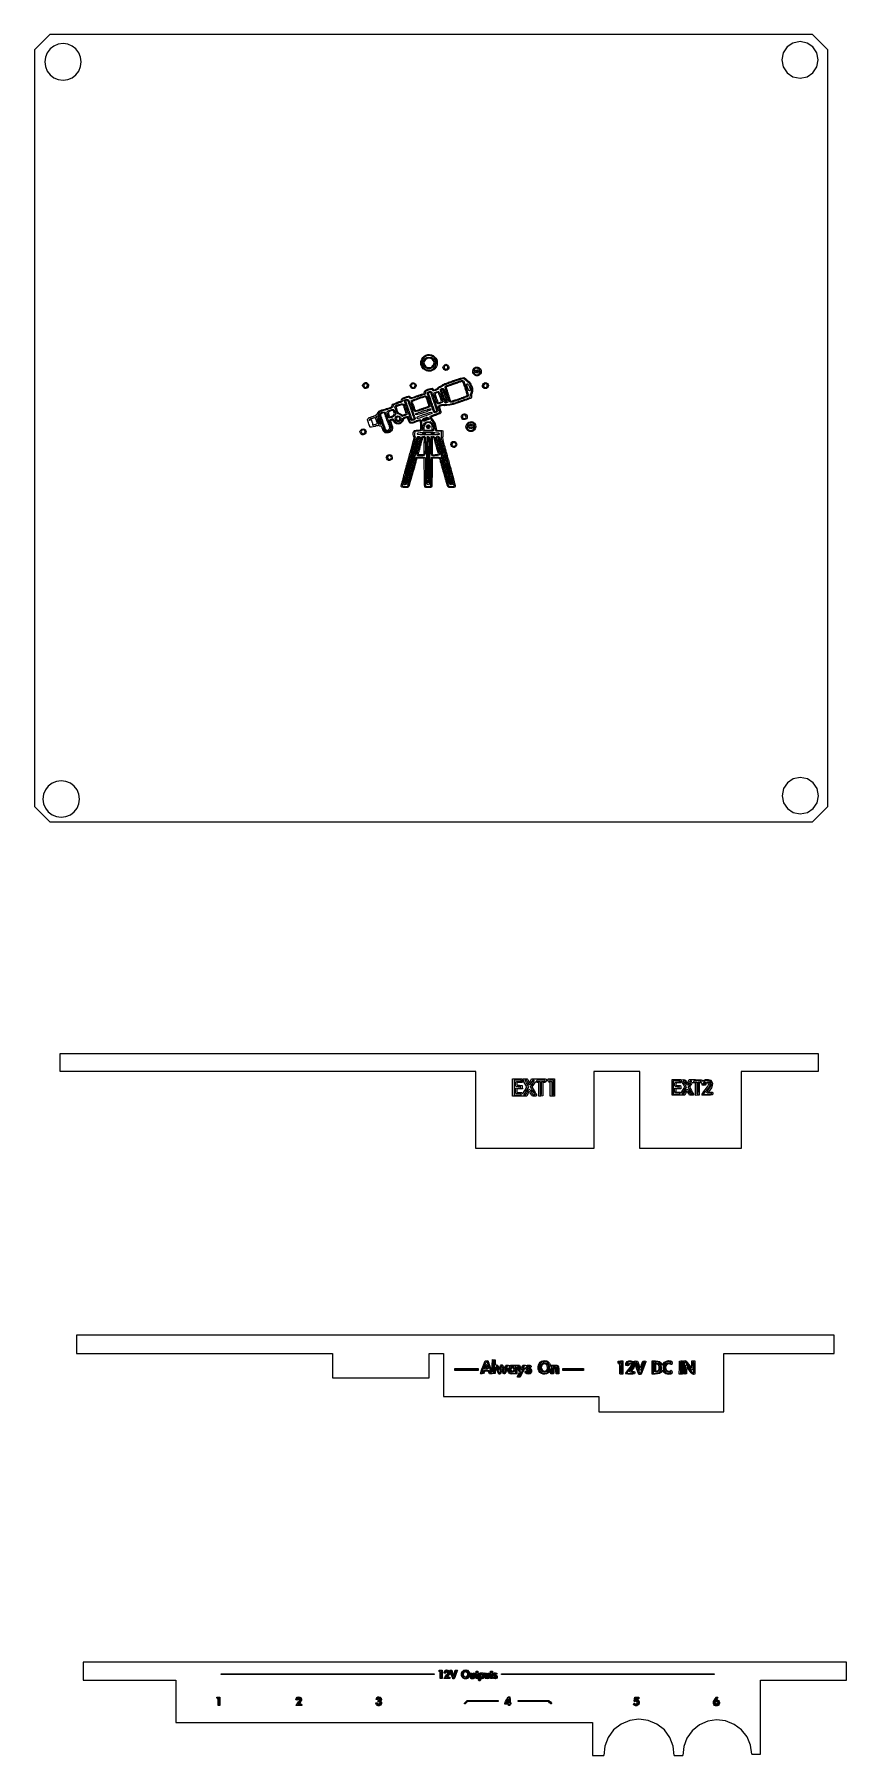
# Model space of a CAD drawing. Extents: x 177 to 584, y 158 to 1022.
import ezdxf

# ---------------------------------------------------------------- set-up
doc = ezdxf.new("R2010")
doc.units = 0
for name, color, linetype in [('CUTOUTS', 7, 'CONTINUOUS'), ('Front', 7, 'CONTINUOUS'), ('Left', 7, 'CONTINUOUS'), ('PERIMETER', 7, 'CONTINUOUS'), ('Right', 7, 'CONTINUOUS'), ('Top', 7, 'CONTINUOUS')]:
    doc.layers.add(name, color=color, linetype=linetype)

msp = doc.modelspace()

# ---------------------------------------------------------------- linework, layer by layer
at = {"layer": 'CUTOUTS', "color": 7}
for points in [[(200.053005, 1007.960725), (199.735005, 1010.351725), (198.825005, 1012.542726), (197.382005, 1014.427726), (195.470005, 1015.897726), (193.240005, 1016.818726), (190.887005, 1017.125726), (188.534005, 1016.818726), (186.305005, 1015.897726), (184.392005, 1014.427726), (182.950005, 1012.542726), (182.039005, 1010.351725), (181.722005, 1007.960725), (182.039005, 1005.568725), (182.950005, 1003.377725), (184.392005, 1001.493725), (186.305005, 1000.022725), (188.534005, 999.101725), (190.887005, 998.794725), (193.240005, 999.101725), (195.470005, 1000.022725), (197.382005, 1001.493725), (198.825005, 1003.377725), (199.735005, 1005.568725), (200.053005, 1007.960725)], [(569.566014, 1008.979725), (568.846014, 1012.546726), (566.882014, 1015.460726), (563.968014, 1017.424726), (560.401014, 1018.144726), (556.833014, 1017.424726), (553.920014, 1015.460726), (551.956014, 1012.546726), (551.235014, 1008.979725), (551.956014, 1005.411725), (553.920014, 1002.498725), (556.833014, 1000.534725), (560.401014, 999.813725), (563.968014, 1000.534725), (566.882014, 1002.498725), (568.846014, 1005.411725), (569.566014, 1008.979725)], [(569.687014, 639.745716), (568.967014, 643.313716), (567.003014, 646.226716), (564.090014, 648.190716), (560.522014, 648.911716), (556.954014, 648.190716), (554.041014, 646.226716), (552.077014, 643.313716), (551.357014, 639.745716), (552.077014, 636.178716), (554.041014, 633.265716), (556.954014, 631.300716), (560.522014, 630.580716), (564.090014, 631.300716), (567.003014, 633.265716), (568.967014, 636.178716), (569.687014, 639.745716)], [(199.146005, 638.079716), (198.829005, 640.470716), (197.919005, 642.661716), (196.476005, 644.546716), (194.564005, 646.016716), (192.334005, 646.937716), (189.981005, 647.244716), (187.628005, 646.937716), (185.398005, 646.016716), (183.486005, 644.546716), (182.044005, 642.661716), (181.133005, 640.470716), (180.816005, 638.079716), (181.133005, 635.687716), (182.044005, 633.496716), (183.486005, 631.612716), (185.398005, 630.141716), (187.628005, 629.220716), (189.981005, 628.913716), (192.334005, 629.220716), (194.564005, 630.141716), (196.476005, 631.612716), (197.919005, 633.496716), (198.829005, 635.687716), (199.146005, 638.079716)]]:
    msp.add_lwpolyline(points, close=True, dxfattribs=at)
at = {"layer": 'Front', "color": 7}
for points in [[(270.130327, 198.928205), (270.130327, 199.177245), (323.506028, 199.177245), (376.881729, 199.177245), (376.881729, 198.928205), (376.881729, 198.679175), (323.506028, 198.679175), (270.130327, 198.679175)], [(376.715709, 198.928205)], [(410.66698, 198.928205), (410.66698, 199.177245), (464.042682, 199.177245), (517.418393, 199.177245), (517.418393, 198.928205), (517.418393, 198.679175), (464.042682, 198.679175), (410.66698, 198.679175)], [(517.252373, 198.928205)], [(381.94533, 196.812035)], [(386.37991, 196.584465)], [(386.9944, 197.205745)], [(392.19716, 197.385175)], [(393.24124, 196.864685)], [(393.32272, 197.741435)], [(399.31493, 195.620605)], [(400.15786, 197.467235)], [(401.14837, 197.786815)], [(402.90546, 196.683165)], [(404.20253, 196.941565)], [(307.651038, 183.285455)], [(348.816899, 183.071925)], [(349.677709, 183.353085)], [(392.17228, 184.085945)], [(413.2403, 184.619385)], [(414.8337, 183.716515)], [(434.825091, 184.606175)], [(434.989031, 184.940975)], [(477.851272, 183.071715)], [(478.964932, 183.461105)], [(517.937343, 183.781845)], [(518.056343, 183.073805)], [(518.791803, 184.024065)]]:
    msp.add_lwpolyline(points, close=True, dxfattribs=at)
for points in [[(379.47126, 200.526155), (379.44596, 200.920445), (380.1976, 200.920445), (380.94925, 200.920445), (380.94925, 198.803685), (380.94925, 196.686915), (380.49269, 196.686915), (380.03613, 196.686915), (380.03613, 198.383385)], [(380.03613, 198.383385), (380.03613, 200.079835), (379.76635, 200.105835)], [(379.9116, 200.339345), (380.20213, 200.339345), (380.20213, 198.596125), (380.20213, 196.852905), (380.4942, 196.852905), (380.78626, 196.852905), (380.764, 198.782945)], [(380.764, 198.782945), (380.7417, 200.712935), (380.18138, 200.737435)], [(382.43254, 199.467775), (381.98688, 199.467775), (382.00288, 199.823915)], [(385.92451, 199.737565), (385.29413, 200.754435), (385.02412, 200.754435), (385.13638, 200.443145)], [(385.25794, 200.920495), (385.74815, 200.920495), (385.99544, 200.235665)], [(386.47077, 198.907065), (386.6988, 198.263295), (387.12833, 199.571145), (387.55786, 200.878995), (388.07203, 200.903695)], [(388.21798, 200.443145), (388.32981, 200.754435), (388.049, 200.754435), (387.76819, 200.754435), (387.28661, 199.301755)], [(394.89968, 198.533905), (394.89468, 199.509285), (395.35123, 199.509285), (395.80779, 199.509285), (395.80779, 198.596165)], [(396.6379, 198.786735), (396.6379, 199.517955), (397.0737, 199.492855), (397.50951, 199.467755), (397.50351, 198.430125)], [(397.3023, 198.463445), (397.3023, 199.343265), (397.05327, 199.343265), (396.80424, 199.343265), (396.80324, 198.492405)], [(397.96638, 199.965835), (397.96638, 200.422395), (398.38144, 200.422395), (398.79649, 200.422395), (398.79649, 199.953885), (398.79649, 199.485365), (400.08734, 199.544365), (401.37819, 199.603365), (401.69807, 199.283485)], [(399.21154, 197.201595), (399.21154, 198.679175), (399.00401, 198.679175), (398.79649, 198.679175), (398.79649, 197.683055), (398.79649, 196.686925), (398.38144, 196.686925), (397.96638, 196.686925), (397.96638, 197.673375)], [(398.8795, 199.260255), (398.63047, 199.758315), (398.38144, 200.256375), (398.1324, 199.758315)], [(398.63047, 197.890575), (398.63047, 198.928205), (398.8795, 198.928205)], [(399.70269, 199.343265), (399.46058, 199.343265), (399.46058, 197.558535), (399.46058, 195.773815), (399.70961, 195.773815), (399.95864, 195.773815), (399.95863, 196.396395)], [(402.29732, 198.358125), (402.27022, 199.518395), (402.71238, 199.493095), (403.15453, 199.467795), (403.17823, 198.557915)], [(402.94698, 198.507705), (402.94698, 199.343265), (402.6908, 199.343265), (402.43463, 199.343265), (402.46253, 198.394415)], [(403.94309, 198.596165), (403.94309, 199.509285), (404.39965, 199.509285), (404.85621, 199.509285), (404.85621, 198.510495)], [(404.67136, 198.390945), (404.71336, 199.343265), (404.4601, 199.343265), (404.20683, 199.343265), (404.17873, 198.438625)], [(405.2713, 199.975635), (405.2713, 200.422505), (405.72786, 200.422505), (406.18442, 200.422505), (406.18442, 199.965945)], [(405.95358, 197.869825), (405.97688, 198.886705), (406.24666, 198.912705)], [(382.98224, 197.848125), (382.19161, 196.852945), (383.43816, 196.852945), (384.68471, 196.852945), (384.68471, 197.060475)], [(384.00886, 198.056595), (383.58038, 197.558535), (384.19478, 197.517035), (384.80919, 197.475535), (384.83449, 197.081235), (384.85979, 196.686935), (383.40256, 196.686935)], [(391.82334, 196.736045), (391.82361, 196.736065)], [(395.38419, 196.793575), (395.38458, 196.793565)], [(396.71338, 196.900905), (396.71315, 196.900905)], [(398.1324, 197.890575), (398.1324, 196.852945), (398.38144, 196.852945), (398.63047, 196.852945), (398.63047, 197.890575)], [(400.12465, 196.165525), (400.08315, 195.566205), (399.75073, 195.541705)], [(406.18442, 197.683165), (406.18442, 196.687035), (405.72786, 196.687035), (405.2713, 196.687035), (405.2713, 197.663195)], [(405.52032, 197.856835), (405.52032, 196.852935), (405.72529, 196.852935), (405.95357, 197.869815), (405.95358, 197.869825)], [(406.78345, 196.771165), (406.78345, 196.770725)], [(408.09297, 197.012605), (408.09297, 197.013045)], [(268.071267, 186.995445), (268.045967, 187.389745), (268.797607, 187.389745), (269.549247, 187.389745), (269.549247, 185.272985), (269.549247, 183.156215), (269.092697, 183.156215), (268.636137, 183.156215), (268.636137, 184.852685)], [(268.636137, 184.852685), (268.636137, 186.549135), (268.366357, 186.575135)], [(268.511597, 186.808645), (268.802137, 186.808645), (268.802137, 185.065425), (268.802137, 183.322205), (269.094207, 183.322205), (269.386267, 183.322205), (269.364007, 185.252245)], [(269.364007, 185.252245), (269.341707, 187.182235), (268.781387, 187.206735)], [(309.090858, 183.322275), (310.307368, 183.322275), (310.307368, 183.529775)], [(309.913068, 183.969235), (310.514898, 183.944835), (310.540198, 183.550535), (310.565498, 183.156235), (309.108268, 183.156235)], [(347.745079, 184.272745), (347.745079, 184.567405), (348.164449, 184.567405)], [(392.76811, 185.050745), (393.46355, 185.729555), (401.23517, 185.729555), (409.00679, 185.729555), (409.00679, 185.480515), (409.00679, 185.231485), (401.347, 185.231485), (393.68721, 185.231485), (393.06879, 184.608905)], [(392.94373, 184.837175), (393.5292, 185.397495), (401.18499, 185.397505)], [(401.23426, 185.563505), (393.62776, 185.563505), (392.99303, 184.920175)], [(414.15342, 183.529775), (414.15342, 183.903325), (413.2403, 183.903325), (412.32719, 183.903325), (412.32719, 184.183245)], [(413.21955, 185.967855), (414.11191, 187.472555), (414.54571, 187.472665), (414.97951, 187.472765), (415.00231, 186.082345), (415.02511, 184.691915), (415.25338, 184.665615)], [(413.38557, 184.134415), (414.27793, 184.110815), (414.30323, 183.716515)], [(414.31944, 185.397505), (414.31944, 184.484395), (413.77987, 184.484395)], [(414.15225, 185.293745), (414.15125, 185.937075), (413.82038, 185.330085)], [(413.82154, 184.650455), (414.15359, 184.650455), (414.15225, 185.293745)], [(414.9836, 183.529735), (414.9836, 183.156185), (414.56855, 183.156185), (414.1535, 183.156185), (414.15342, 183.529775)], [(415.06653, 184.484395), (414.8175, 184.484395), (414.8175, 185.895575), (414.8175, 187.306745), (414.54772, 187.304745)], [(434.825091, 184.606175), (434.204591, 185.231485), (426.627811, 185.231485), (419.051031, 185.231485), (419.051031, 185.480515), (419.051031, 185.729555), (426.793591, 185.729555), (434.536141, 185.729555), (435.238931, 185.023095)], [(434.989031, 184.940955), (434.370611, 185.563525), (426.793831, 185.563525)], [(426.835661, 185.397525), (434.454261, 185.397525), (434.989031, 184.857965)], [(477.431082, 186.476635), (477.614902, 187.348245), (478.611022, 187.348245), (479.607152, 187.348245), (479.607152, 186.974695), (479.607152, 186.601145), (478.986992, 186.576345)], [(478.423092, 185.892365), (478.029942, 185.938065), (478.050242, 186.269625)], [(518.869833, 186.535625), (518.578063, 186.103095), (518.890593, 186.029295)], [(519.044853, 183.397275), (519.045013, 183.397275)]]:
    msp.add_lwpolyline(points, dxfattribs=at)
for points in [[(323.506028, 199.011205), (288.088247, 199.011205), (270.296347, 198.983505), (270.296347, 198.928205)], [(270.296347, 198.928205), (270.296347, 198.872905), (288.088247, 198.845205), (323.506028, 198.845205)], [(376.715709, 198.928205), (376.715709, 198.983505), (358.923809, 199.011205), (323.506028, 199.011205)], [(323.506028, 198.845205), (358.923809, 198.845205), (376.715709, 198.873005), (376.715709, 198.928205)], [(379.76635, 200.105835), (379.50767, 200.130735), (379.49552, 200.148035), (379.47126, 200.526155)], [(380.18138, 200.737435), (379.62993, 200.761635), (379.62106, 200.758635), (379.62106, 200.550665)], [(379.62106, 200.550665), (379.62106, 200.364495), (379.65566, 200.339345), (379.9116, 200.339345)], [(382.00288, 199.823915), (382.03238, 200.477875), (382.45794, 200.925475), (383.16039, 201.041295)], [(382.35997, 200.236385), (382.10704, 199.821535), (382.13961, 199.675305), (382.48494, 199.675305)], [(384.43613, 200.236385), (383.95339, 201.028135), (382.84271, 201.028135), (382.35997, 200.236385)], [(382.97211, 199.750355), (382.88081, 199.475675), (382.86575, 199.467775), (382.43254, 199.467775)], [(382.48494, 199.675305), (382.71313, 199.675305), (382.77548, 199.708505), (382.77548, 199.830125)], [(382.77548, 199.830125), (382.77548, 199.915325), (382.85288, 200.083385), (382.94752, 200.203675)], [(382.85663, 198.088385), (383.35782, 198.721585), (383.8052, 199.337825), (383.85082, 199.457815)], [(382.94752, 200.203675), (383.32898, 200.688625), (384.10397, 200.350785), (384.10333, 199.699825)], [(383.53699, 200.146075), (383.2615, 200.215275), (383.08565, 200.092075), (382.97211, 199.750355)], [(384.10333, 199.699825), (384.10295, 199.309365), (383.97415, 199.096625), (382.98224, 197.848125)], [(383.16039, 201.041295), (383.63452, 201.119495), (384.10221, 200.974195), (384.41271, 200.652275)], [(383.85082, 199.457815), (383.96067, 199.746735), (383.80982, 200.077605), (383.53699, 200.146075)], [(383.69565, 198.060195), (384.56831, 199.082435), (384.77297, 199.683915), (384.43613, 200.236385)], [(384.41271, 200.652275), (385.0925, 199.947545), (384.97258, 199.176815), (384.00886, 198.056595)], [(384.76773, 200.837095), (384.76773, 200.883495), (384.98509, 200.920495), (385.25794, 200.920495)], [(386.37991, 196.584435), (386.29351, 196.643335), (384.76773, 200.667975), (384.76773, 200.837095)], [(385.13638, 200.443145), (385.29503, 200.003255), (386.31061, 197.272945), (386.41778, 196.998215)], [(386.70546, 197.849075), (386.60294, 197.849075), (386.53887, 198.004005), (385.92451, 199.737565)], [(385.99544, 200.235665), (386.13145, 199.859005), (386.34535, 199.261135), (386.47077, 198.907065)], [(387.28661, 199.301755), (387.01922, 198.495185), (386.76074, 197.849075), (386.70546, 197.849075)], [(388.5862, 200.840895), (388.5862, 200.711315), (387.08221, 196.745815), (386.98712, 196.624665)], [(386.9944, 197.205745), (387.0842, 197.445435), (387.37113, 198.201865), (387.63194, 198.886705)], [(387.63194, 198.886705), (387.89276, 199.571545), (388.15647, 200.271945), (388.21798, 200.443145)], [(388.07203, 200.903695), (388.39263, 200.919095), (388.5862, 200.895695), (388.5862, 200.840895)], [(390.80005, 197.724555), (390.54158, 198.204285), (390.54228, 199.402945), (390.80105, 199.888495)], [(390.80105, 199.888495), (391.00564, 200.271985), (391.55669, 200.801215), (391.88994, 200.934265)], [(390.80701, 198.797615), (390.80626, 197.418395), (391.9796, 196.486695), (393.24124, 196.864685)], [(392.67713, 200.835625), (391.62056, 200.830625), (390.80762, 199.944855), (390.80701, 198.797615)], [(392.19716, 197.385185), (391.43126, 197.725585), (391.10168, 198.786955), (391.51232, 199.590595)], [(391.51232, 199.590595), (391.79089, 200.135765), (392.06203, 200.297885), (392.69522, 200.297885)], [(392.71185, 200.090045), (392.03653, 200.090705), (391.57458, 199.597415), (391.57458, 198.875615)], [(391.57458, 198.875615), (391.57458, 197.811485), (392.60865, 197.140585), (393.32272, 197.741435)], [(391.88994, 200.934265), (392.288, 201.093205), (393.23555, 201.050515), (393.61373, 200.856565)], [(394.36512, 199.716805), (394.01832, 200.450375), (393.43186, 200.839095), (392.67713, 200.835625)], [(392.69522, 200.297885), (393.09637, 200.297885), (393.27871, 200.256985), (393.45698, 200.127005)], [(393.32272, 197.741435), (394.23262, 198.507065), (393.82118, 200.088955), (392.71185, 200.090045)], [(393.24124, 196.864685), (394.3301, 197.190915), (394.88887, 198.608925), (394.36512, 199.716805)], [(393.45698, 200.127005), (394.31097, 199.504345), (394.22749, 197.920385), (393.31615, 197.454775)], [(393.61373, 200.856565), (394.87619, 200.209245), (395.20503, 198.380325), (394.2579, 197.273815)], [(395.3409, 199.343265), (395.14569, 199.343265), (395.14426, 199.336265), (395.14457, 198.409395)], [(395.57602, 198.478325), (395.53852, 199.321995), (395.53272, 199.343265), (395.3409, 199.343265)], [(395.97381, 197.517035), (396.39796, 197.092885), (396.6379, 197.551635), (396.6379, 198.786735)], [(397.63434, 199.127965), (397.63434, 199.453945), (397.65844, 199.509285), (397.80036, 199.509285)], [(397.80036, 198.703235), (397.66474, 198.738735), (397.63434, 198.816455), (397.63434, 199.127965)], [(397.80036, 199.509285), (397.94626, 199.509285), (397.96638, 199.564585), (397.96638, 199.965835)], [(397.96638, 199.260255), (397.8557, 199.260255), (397.80036, 199.204955), (397.80036, 199.094235)], [(397.80036, 199.094235), (397.80036, 198.983545), (397.85566, 198.928205), (397.96638, 198.928205)], [(397.96638, 197.673375), (397.96638, 198.590005), (397.95458, 198.662885), (397.80036, 198.703235)], [(398.1324, 199.758315), (398.1324, 199.315595), (398.114, 199.260255), (397.96638, 199.260255)], [(397.96638, 198.928205), (398.12355, 198.928205), (398.1324, 198.872905), (398.1324, 197.890575)], [(399.12853, 199.094235), (399.12853, 199.223355), (399.07323, 199.260255), (398.8795, 199.260255)], [(398.8795, 198.928205), (399.07319, 198.928205), (399.12853, 198.965105), (399.12853, 199.094235)], [(399.97983, 199.239495), (399.96053, 199.296595), (399.83586, 199.343265), (399.70269, 199.343265)], [(399.87562, 198.052425), (399.87562, 198.905575), (400.65496, 199.323785), (401.21018, 198.768575)], [(400.73137, 198.746335), (400.18617, 198.799135), (399.92276, 198.128135), (400.30027, 197.648195)], [(400.32161, 199.280995), (400.08885, 199.170765), (400.00641, 199.160755), (399.97983, 199.239495)], [(401.36986, 199.239495), (401.0411, 199.463905), (400.73355, 199.476085), (400.32161, 199.280995)], [(401.14837, 198.409395), (401.02635, 198.659115), (400.94387, 198.725755), (400.73137, 198.746335)], [(401.21018, 198.768575), (401.41559, 198.563165), (401.45282, 198.460285), (401.45282, 198.098105)], [(401.9305, 198.002455), (401.9668, 198.560765), (401.78882, 198.953525), (401.36986, 199.239495)], [(401.69807, 199.283485), (402.4096, 198.571955), (402.33035, 197.323635), (401.53982, 196.790895)], [(404.93926, 199.144325), (404.93926, 199.372115), (404.97816, 199.452105), (405.10528, 199.485345)], [(405.10528, 198.743035), (404.98941, 198.815435), (404.93926, 198.936615), (404.93926, 199.144325)], [(405.10528, 199.485345), (405.24536, 199.521945), (405.2713, 199.598565), (405.2713, 199.975635)], [(405.2713, 197.663195), (405.2713, 198.549455), (405.256, 198.648905), (405.10528, 198.743035)], [(405.3543, 199.284295), (405.263, 199.260395), (405.18828, 199.174885), (405.18828, 199.094225)], [(405.18828, 199.094225), (405.18828, 199.013525), (405.26298, 198.928025), (405.3543, 198.904145)], [(405.52032, 199.792035), (405.52032, 199.397525), (405.49532, 199.321185), (405.3543, 199.284295)], [(405.3543, 198.904145), (405.50878, 198.863745), (405.52032, 198.790915), (405.52032, 197.856835)], [(405.72371, 200.256365), (405.53211, 200.256365), (405.52032, 200.229465), (405.52032, 199.792035)], [(405.95198, 199.779055), (405.92878, 200.223485), (405.91308, 200.256365), (405.72371, 200.256365)], [(406.24666, 199.275735), (405.97994, 199.301435), (405.9766, 199.307135), (405.95198, 199.779055)], [(406.18442, 199.965945), (406.18442, 199.529905), (406.19442, 199.509395), (406.39971, 199.509395)], [(406.37374, 198.679285), (406.18716, 198.679285), (406.18442, 198.664785), (406.18442, 197.683165)], [(406.51645, 199.094225), (406.51645, 199.208985), (406.44575, 199.256535), (406.24666, 199.275735)], [(406.24666, 198.912705), (406.44577, 198.931905), (406.51645, 198.979405), (406.51645, 199.094225)], [(406.65693, 198.430615), (406.59043, 198.606715), (406.50782, 198.679285), (406.37374, 198.679285)], [(406.39971, 199.509395), (406.5404, 199.509395), (406.62911, 199.455495), (406.6557, 199.353785)], [(406.6557, 199.353785), (406.6936, 199.209025), (406.7118, 199.212485), (406.91772, 199.403385)], [(406.85114, 198.712365), (406.84814, 198.421465), (407.0094, 198.243725), (407.43922, 198.064135)], [(408.02982, 199.318335), (407.43544, 199.580575), (406.857, 199.283235), (406.85114, 198.712365)], [(406.91772, 199.403385), (407.11688, 199.588075), (407.1951, 199.605465), (407.69909, 199.577045)], [(407.27886, 198.782235), (407.24376, 199.087105), (407.56739, 199.254565), (407.89936, 199.103305)], [(407.78641, 198.321415), (407.394, 198.511565), (407.30022, 198.596715), (407.27886, 198.782235)], [(407.91776, 198.832175), (407.70608, 198.964385), (407.51258, 198.952675), (407.51258, 198.807675)], [(407.51258, 198.807675), (407.51258, 198.741375), (407.68865, 198.609165), (407.90385, 198.513975)], [(407.69909, 199.577045), (408.37938, 199.538645), (408.59339, 199.387705), (408.44114, 199.053545)], [(407.89936, 199.103305), (408.07577, 199.022905), (408.13381, 199.024405), (408.18831, 199.110305)], [(408.44114, 199.053545), (408.32128, 198.790475), (408.12051, 198.705565), (407.91776, 198.832175)], [(408.18831, 199.110305), (408.23501, 199.184305), (408.18531, 199.249775), (408.02982, 199.318335)], [(464.042682, 199.011205), (428.624901, 199.011205), (410.833, 198.983505), (410.833, 198.928205)], [(410.833, 198.928205), (410.833, 198.872905), (428.624901, 198.845205), (464.042682, 198.845205)], [(517.252373, 198.928205), (517.252373, 198.983505), (499.460463, 199.011205), (464.042682, 199.011205)], [(464.042682, 198.845205), (499.460463, 198.845205), (517.252373, 198.873005), (517.252373, 198.928205)], [(383.40256, 196.686935), (382.15959, 196.686935), (381.94533, 196.705335), (381.94533, 196.812035)], [(381.94537, 196.812025), (381.94537, 196.880825), (382.35544, 197.455185), (382.85663, 198.088385)], [(383.97913, 197.268005), (383.1098, 197.268005), (383.08309, 197.342605), (383.69565, 198.060195)], [(384.68471, 197.060475), (384.68471, 197.265555), (384.67671, 197.268005), (383.97913, 197.268005)], [(386.98712, 196.624665), (386.89842, 196.511615), (386.5233, 196.486755), (386.37991, 196.584465)], [(386.41778, 196.998215), (386.56721, 196.615165), (386.80514, 196.700795), (386.9944, 197.205745)], [(391.82361, 196.736065), (391.44739, 196.898775), (391.02542, 197.306285), (390.80005, 197.724555)], [(393.6127, 196.760445), (393.19233, 196.569505), (392.23847, 196.556495), (391.82334, 196.736045)], [(393.31615, 197.454775), (392.90381, 197.244105), (392.56235, 197.222875), (392.19716, 197.385175)], [(394.2579, 197.273815), (394.08821, 197.075565), (393.79787, 196.844555), (393.6127, 196.760445)], [(395.38458, 196.793565), (394.99871, 197.053015), (394.90518, 197.388685), (394.89968, 198.533905)], [(395.14457, 198.409395), (395.14483, 197.628635), (395.17157, 197.431815), (395.30743, 197.208935)], [(395.30743, 197.208935), (395.55753, 196.798745), (396.13943, 196.671255), (396.71338, 196.900905)], [(396.92552, 196.721875), (396.474, 196.533215), (395.71917, 196.568315), (395.38419, 196.793575)], [(396.24709, 197.201205), (395.73813, 197.164005), (395.62488, 197.379525), (395.57602, 198.478325)], [(395.80779, 198.596165), (395.80779, 197.793735), (395.82789, 197.662925), (395.97381, 197.517035)], [(396.80324, 198.492405), (396.80124, 197.422865), (396.72114, 197.235855), (396.24709, 197.201205)], [(396.71315, 196.900905), (397.19146, 197.092285), (397.3023, 197.386265), (397.3023, 198.463445)], [(397.50351, 198.430125), (397.49651, 197.229845), (397.39052, 196.916165), (396.92552, 196.721875)], [(399.31493, 195.620615), (399.24013, 195.695415), (399.21154, 196.133055), (399.21154, 197.201595)], [(399.75073, 195.541705), (399.56406, 195.527905), (399.37299, 195.562505), (399.31493, 195.620605)], [(400.15786, 197.467225), (399.93999, 197.685095), (399.87562, 197.818555), (399.87562, 198.052425)], [(399.95863, 196.396395), (399.95863, 196.738805), (399.98543, 197.018965), (400.01813, 197.018965)], [(400.01813, 197.018965), (400.05083, 197.018965), (400.23203, 196.959965), (400.42077, 196.887915)], [(400.29067, 196.685605), (400.18533, 196.752605), (400.15977, 196.672505), (400.12465, 196.165525)], [(401.21018, 197.427635), (400.86916, 197.086615), (400.52554, 197.099545), (400.15786, 197.467235)], [(401.53982, 196.790895), (401.24381, 196.591415), (400.53289, 196.531495), (400.29067, 196.685605)], [(400.30027, 197.648195), (400.56567, 197.310795), (400.94616, 197.372985), (401.14837, 197.786815)], [(400.42077, 196.887915), (401.18673, 196.595395), (401.87186, 197.101175), (401.9305, 198.002455)], [(401.14837, 197.786815), (401.29583, 198.088615), (401.29583, 198.107595), (401.14837, 198.409395)], [(401.45282, 198.098105), (401.45282, 197.735925), (401.41562, 197.633045), (401.21018, 197.427635)], [(402.53196, 196.974815), (402.33441, 197.187125), (402.32313, 197.253665), (402.29732, 198.358125)], [(402.46253, 198.394415), (402.49413, 197.320255), (402.60606, 197.061795), (403.12077, 196.874665)], [(402.9055, 196.683115), (402.8142, 196.720915), (402.6461, 196.852145), (402.53196, 196.974815)], [(404.34239, 196.772065), (404.05245, 196.595295), (403.23945, 196.544965), (402.90546, 196.683165)], [(403.57744, 197.186265), (403.06185, 197.189265), (402.94698, 197.429585), (402.94698, 198.507705)], [(403.12077, 196.874665), (403.41651, 196.767155), (403.93681, 196.799365), (404.20253, 196.941565)], [(403.17823, 198.557915), (403.19643, 197.860545), (403.23333, 197.613355), (403.33637, 197.499535)], [(403.33637, 197.499535), (403.5076, 197.310325), (403.57295, 197.312925), (403.77707, 197.517035)], [(404.17873, 198.438625), (404.14673, 197.409155), (404.03864, 197.183975), (403.57744, 197.186265)], [(403.77707, 197.517035), (403.92297, 197.662925), (403.94309, 197.793735), (403.94309, 198.596165)], [(404.20256, 196.941525), (404.53599, 197.119965), (404.6278, 197.403815), (404.67136, 198.390945)], [(404.85621, 198.510495), (404.85621, 197.358355), (404.75781, 197.025325), (404.34239, 196.772065)], [(406.78345, 196.770725), (406.43581, 196.982685), (406.38649, 197.119165), (406.5612, 197.385815)], [(406.5612, 197.385815), (406.71873, 197.626225), (406.89583, 197.653145), (407.13415, 197.472915)], [(407.01225, 198.036315), (406.86845, 198.116415), (406.70856, 198.293835), (406.65693, 198.430615)], [(406.77052, 197.232085), (406.70142, 197.148785), (406.72552, 197.092375), (406.87126, 196.996905)], [(407.1463, 197.205885), (406.91198, 197.317625), (406.84534, 197.322275), (406.77052, 197.232085)], [(408.16091, 196.772165), (407.79373, 196.548305), (407.14945, 196.547675), (406.78345, 196.771165)], [(406.87126, 196.996905), (407.25981, 196.742325), (407.72189, 196.748245), (408.09297, 197.012605)], [(407.70949, 197.477915), (407.75729, 197.602375), (407.67939, 197.664735), (407.01225, 198.036315)], [(407.13415, 197.472915), (407.34386, 197.314305), (407.64774, 197.316895), (407.70949, 197.477915)], [(407.91288, 197.460895), (407.87528, 197.134855), (407.53359, 197.021195), (407.1463, 197.205885)], [(407.43922, 198.064135), (407.82152, 197.904395), (407.9458, 197.746115), (407.91288, 197.460895)], [(408.35925, 197.887385), (408.30495, 198.006535), (408.07207, 198.182995), (407.78641, 198.321415)], [(407.90385, 198.513975), (408.41995, 198.285675), (408.56458, 198.144395), (408.62794, 197.806615)], [(408.09297, 197.013045), (408.35636, 197.200655), (408.48287, 197.616065), (408.35925, 197.887385)], [(408.62794, 197.806615), (408.70004, 197.422525), (408.4996, 196.978665), (408.16091, 196.772165)], [(268.366357, 186.575135), (268.107667, 186.600035), (268.095527, 186.617335), (268.071267, 186.995445)], [(268.781387, 187.206735), (268.229937, 187.230935), (268.221067, 187.227935), (268.221067, 187.019965)], [(268.221067, 187.019965), (268.221067, 186.833795), (268.255667, 186.808645), (268.511597, 186.808645)], [(307.665958, 186.168615), (307.628658, 186.493075), (307.957428, 187.127575), (308.257238, 187.309895)], [(307.651038, 183.285445), (307.651038, 183.356545), (308.061958, 183.938415), (308.564188, 184.578565)], [(309.108268, 183.156235), (307.844738, 183.156235), (307.651038, 183.173435), (307.651038, 183.285455)], [(308.138208, 185.937075), (307.712198, 185.937075), (307.691368, 185.947275), (307.665958, 186.168615)], [(308.027328, 186.671655), (307.833248, 186.272735), (307.861488, 186.144635), (308.143508, 186.144635)], [(307.998878, 183.467545), (307.881078, 183.330135), (307.940178, 183.322275), (309.090858, 183.322275)], [(309.713928, 185.703375), (309.631628, 185.546895), (308.357278, 183.885605), (307.998878, 183.467545)], [(310.118938, 186.734155), (309.601958, 187.508025), (308.417018, 187.472605), (308.027328, 186.671655)], [(308.677778, 186.219655), (308.586478, 185.944975), (308.571418, 185.937075), (308.138208, 185.937075)], [(308.143508, 186.144635), (308.323838, 186.144635), (308.401628, 186.193035), (308.443588, 186.331405)], [(308.257238, 187.309895), (309.139408, 187.846375), (310.372338, 187.331695), (310.517078, 186.366535)], [(308.443588, 186.331405), (308.615488, 186.898255), (309.229358, 187.078205), (309.605748, 186.672075)], [(308.564188, 184.578565), (309.066428, 185.218705), (309.500058, 185.832945), (309.527808, 185.943535)], [(309.255628, 186.612115), (308.967508, 186.684415), (308.792798, 186.565815), (308.677778, 186.219655)], [(308.896198, 183.842035), (308.896198, 183.899635), (309.139438, 184.238185), (309.436738, 184.594345)], [(309.601778, 183.737295), (309.089158, 183.737295), (308.896198, 183.765895), (308.896198, 183.842035)], [(309.527808, 185.943535), (309.610808, 186.274375), (309.498108, 186.551255), (309.255628, 186.612115)], [(309.688248, 184.512505), (309.480898, 184.276855), (309.311248, 184.063705), (309.311248, 184.038835)], [(309.311248, 184.038835), (309.311248, 184.013935), (309.582068, 183.982635), (309.913068, 183.969235)], [(309.436738, 184.594345), (310.332048, 185.666945), (310.493528, 186.173435), (310.118938, 186.734155)], [(310.307368, 183.529775), (310.307368, 183.734855), (310.299368, 183.737295), (309.601778, 183.737295)], [(309.605748, 186.672075), (309.829338, 186.430815), (309.876138, 186.011735), (309.713928, 185.703375)], [(310.320718, 185.456695), (310.180208, 185.173035), (309.895608, 184.748155), (309.688248, 184.512505)], [(310.517078, 186.366535), (310.568278, 186.025035), (310.542078, 185.903625), (310.320718, 185.456695)], [(348.284609, 186.144605), (347.748839, 186.144605), (347.716689, 186.223505), (348.014829, 186.806985)], [(348.816949, 183.071925), (348.202549, 183.182885), (347.745079, 183.695405), (347.745079, 184.272745)], [(348.152379, 184.318375), (347.928379, 184.318375), (347.906549, 184.297275), (347.958949, 184.131595)], [(347.958949, 184.131595), (348.069659, 183.781525), (348.277249, 183.547885), (348.613189, 183.395285)], [(348.014829, 186.806985), (348.291829, 187.349095), (348.565509, 187.514275), (349.186709, 187.514275)], [(348.196649, 186.685015), (348.039159, 186.308095), (348.038279, 186.310625), (348.326159, 186.310625)], [(348.532379, 184.071805), (348.433379, 184.263235), (348.348409, 184.318375), (348.152379, 184.318375)], [(348.164449, 184.567405), (348.556429, 184.567405), (348.589519, 184.551005), (348.671239, 184.316625)], [(350.159959, 186.794545), (349.776339, 187.511335), (348.512449, 187.440825), (348.196649, 186.685015)], [(348.741169, 186.259925), (348.741169, 186.175525), (348.618919, 186.144605), (348.284609, 186.144605)], [(348.326159, 186.310625), (348.516769, 186.310625), (348.575189, 186.348225), (348.575189, 186.470715)], [(349.516719, 183.746455), (349.096219, 183.554865), (348.738569, 183.673055), (348.532379, 184.071805)], [(348.575189, 186.470715), (348.575189, 186.734635), (348.805879, 186.891695), (349.193529, 186.891695)], [(348.613189, 183.395285), (349.016019, 183.212305), (349.319169, 183.200285), (349.677709, 183.353085)], [(348.671239, 184.316625), (348.888809, 183.692485), (349.654319, 183.809535), (349.654319, 184.466945)], [(348.893189, 186.562975), (348.809589, 186.459725), (348.741169, 186.323345), (348.741169, 186.259925)], [(350.448719, 183.682865), (350.168469, 183.215025), (349.470789, 182.953825), (348.816899, 183.071925)], [(349.261199, 186.696495), (349.096069, 186.737895), (349.009399, 186.706495), (348.893189, 186.562975)], [(348.907219, 185.380835), (348.907219, 185.665845), (348.935119, 185.706305), (349.197499, 185.801165)], [(349.099089, 185.065465), (348.932269, 185.065465), (348.907219, 185.106665), (348.907219, 185.380835)], [(349.324809, 185.576845), (349.012899, 185.468115), (348.985449, 185.231485), (349.284709, 185.231485)], [(349.654319, 184.466945), (349.654319, 184.772695), (349.382719, 185.065465), (349.099089, 185.065465)], [(349.186709, 187.514275), (349.775129, 187.514275), (350.065799, 187.369665), (350.322019, 186.949445)], [(349.193529, 186.891695), (349.588249, 186.891695), (349.711349, 186.793295), (349.786419, 186.417975)], [(349.197499, 185.801165), (349.660939, 185.968745), (349.704819, 186.585155), (349.261199, 186.696495)], [(349.284709, 185.231485), (349.946369, 185.231485), (350.134409, 184.027895), (349.516719, 183.746455)], [(349.786419, 186.417975), (349.854519, 186.077355), (349.640209, 185.686795), (349.324809, 185.576845)], [(349.677729, 183.353055), (349.824649, 183.415655), (350.038239, 183.568085), (350.152379, 183.691785)], [(350.156559, 185.185535), (349.956009, 185.399005), (349.955249, 185.405455), (350.101859, 185.653655)], [(350.101859, 185.653655), (350.275439, 185.947505), (350.304779, 186.523895), (350.159959, 186.794545)], [(350.152379, 183.691785), (350.328259, 183.882395), (350.359899, 183.996935), (350.359899, 184.442885)], [(350.359899, 184.442885), (350.359899, 184.887035), (350.328199, 185.002835), (350.156559, 185.185535)], [(350.366219, 185.651355), (350.266719, 185.471625), (350.274019, 185.421415), (350.431419, 185.208595)], [(350.322019, 186.949445), (350.512629, 186.636845), (350.535759, 185.957445), (350.366219, 185.651355)], [(350.431419, 185.208595), (350.668379, 184.888095), (350.677719, 184.065115), (350.448719, 183.682865)], [(392.07266, 184.278745), (392.07266, 184.329945), (392.38561, 184.677395), (392.76811, 185.050745)], [(392.17226, 184.085945), (392.11746, 184.140745), (392.07266, 184.227495), (392.07266, 184.278745)], [(393.06879, 184.608905), (392.43207, 183.967915), (392.34254, 183.915685), (392.17228, 184.085945)], [(392.99303, 184.920175), (392.36804, 184.286715), (392.36728, 184.285445), (392.94373, 184.837175)], [(401.18499, 185.397505), (406.23349, 185.397505), (408.84075, 185.425805), (408.84075, 185.480505)], [(408.84075, 185.480505), (408.84075, 185.535205), (406.24991, 185.563505), (401.23426, 185.563505)], [(412.32719, 184.183245), (412.32719, 184.390455), (412.55897, 184.853995), (413.21955, 185.967855)], [(413.38557, 185.781875), (412.89477, 184.945415), (412.49321, 184.237855), (412.49321, 184.209515)], [(412.49321, 184.209515), (412.49321, 184.181215), (412.89477, 184.147415), (413.38557, 184.134415)], [(413.2403, 184.619385), (413.2403, 184.844055), (414.07302, 186.310625), (414.20059, 186.310625)], [(413.77987, 184.484395), (413.33698, 184.484395), (413.2403, 184.508595), (413.2403, 184.619385)], [(414.54772, 187.304745), (414.28614, 187.302745), (414.25079, 187.256445), (413.38557, 185.781875)], [(413.82038, 185.330085), (413.6384, 184.996235), (413.4895, 184.706735), (413.4895, 184.686755)], [(413.4895, 184.686755), (413.4895, 184.666755), (413.63892, 184.650455), (413.82154, 184.650455)], [(414.20059, 186.310625), (414.29649, 186.310625), (414.31944, 186.134485), (414.31944, 185.397505)], [(414.30323, 183.716515), (414.32723, 183.342905), (414.34113, 183.322215), (414.56847, 183.322215)], [(414.56847, 183.322215), (414.79581, 183.322215), (414.80973, 183.342915), (414.8337, 183.716515)], [(414.8337, 183.716545), (414.8569, 184.077635), (414.8782, 184.113055), (415.08728, 184.137115)], [(415.23263, 183.903285), (414.99282, 183.903285), (414.9836, 183.889485), (414.9836, 183.529735)], [(415.31556, 184.323885), (415.31556, 184.446885), (415.25736, 184.484395), (415.06653, 184.484395)], [(415.08728, 184.137115), (415.24855, 184.155715), (415.31556, 184.210515), (415.31556, 184.323885)], [(415.48166, 184.271315), (415.48166, 183.917725), (415.47166, 183.903285), (415.23263, 183.903285)], [(415.25338, 184.665615), (415.46414, 184.641415), (415.48166, 184.611115), (415.48166, 184.271315)], [(426.793831, 185.563525), (421.797991, 185.563525), (419.217051, 185.535225), (419.217051, 185.480525)], [(419.217051, 185.480525), (419.217051, 185.425825), (421.811931, 185.397525), (426.835661, 185.397525)], [(435.851191, 184.172235), (435.667031, 183.878445), (435.460601, 183.965745), (434.825091, 184.606175)], [(435.565631, 184.318395), (435.588631, 184.318395), (435.329171, 184.598555), (434.989031, 184.940975)], [(434.989031, 184.857965), (435.283161, 184.561195), (435.542631, 184.318395), (435.565631, 184.318395)], [(435.238931, 185.023095), (435.831991, 184.426935), (435.927581, 184.294095), (435.851191, 184.172235)], [(476.909872, 183.704165), (476.909042, 183.959125), (477.078012, 184.401385), (477.176242, 184.401385)], [(477.851262, 183.071775), (477.408922, 183.138475), (476.910622, 183.473185), (476.909872, 183.704165)], [(477.455372, 183.897295), (477.261262, 184.079655), (477.158402, 184.052665), (477.158402, 183.819395)], [(477.158402, 183.819395), (477.158402, 183.641135), (477.406172, 183.416855), (477.709802, 183.320265)], [(477.176242, 184.401385), (477.222842, 184.401385), (477.388562, 184.289315), (477.544562, 184.152355)], [(477.410282, 185.148465), (477.190212, 185.148465), (477.193362, 185.349515), (477.431082, 186.476635)], [(477.780452, 185.280315), (477.669782, 185.207815), (477.503202, 185.148465), (477.410282, 185.148465)], [(477.582592, 186.078505), (477.438562, 185.362845), (477.437582, 185.316125), (477.569192, 185.435175)], [(478.562612, 183.775225), (478.224482, 183.600375), (477.711192, 183.656965), (477.455372, 183.897295)], [(477.544562, 184.152355), (477.918522, 183.824015), (478.327512, 183.812785), (478.614982, 184.122955)], [(477.569192, 185.435175), (477.802202, 185.646055), (478.427742, 185.602325), (478.722182, 185.354575)], [(477.781752, 187.036985), (477.757652, 186.934255), (477.668012, 186.502945), (477.582592, 186.078505)], [(477.709802, 183.320265), (478.071782, 183.205105), (478.719382, 183.277765), (478.964932, 183.461105)], [(478.614982, 184.122955), (479.158062, 184.708965), (478.436252, 185.710015), (477.780452, 185.280315)], [(478.612612, 187.223755), (477.864782, 187.223755), (477.823412, 187.214755), (477.781752, 187.036985)], [(479.777532, 184.368415), (479.625702, 183.418925), (478.879632, 182.916695), (477.851272, 183.071715)], [(478.050242, 186.269625), (478.082842, 186.803415), (478.090042, 186.808705), (478.774452, 186.808705)], [(478.303432, 186.451825), (478.182952, 186.262295), (478.238232, 186.144545), (478.447672, 186.144545)], [(478.986992, 186.576345), (478.620082, 186.561745), (478.340942, 186.510845), (478.303432, 186.451825)], [(479.542362, 184.501705), (479.599262, 185.271505), (479.169342, 185.805665), (478.423092, 185.892365)], [(478.447672, 186.144545), (479.245422, 186.144545), (479.917922, 185.246365), (479.777532, 184.368415)], [(478.722182, 185.354575), (479.210522, 184.943665), (479.121682, 184.064325), (478.562612, 183.775225)], [(479.399632, 187.016235), (479.399632, 187.223005), (479.396632, 187.223755), (478.612612, 187.223755)], [(478.774452, 186.808705), (479.385972, 186.808705), (479.399632, 186.813705), (479.399632, 187.016235)], [(478.964862, 183.461055), (479.344722, 183.744655), (479.508182, 184.039215), (479.542362, 184.501705)], [(517.138363, 183.679055), (516.918103, 183.974065), (516.863853, 184.739335), (517.029383, 185.216255)], [(517.029383, 185.216255), (517.190483, 185.680415), (518.422053, 187.552115), (518.567723, 187.554195)], [(518.056343, 183.073855), (517.702313, 183.138655), (517.386223, 183.347075), (517.138363, 183.679055)], [(517.258323, 185.176845), (517.201723, 185.032645), (517.155363, 184.747315), (517.155363, 184.542765)], [(517.155363, 184.542765), (517.155363, 183.521925), (518.082153, 182.960065), (519.044853, 183.397275)], [(518.666533, 187.306745), (518.581933, 187.306745), (517.382093, 185.491995), (517.258323, 185.176845)], [(517.937303, 183.781845), (517.508663, 184.082075), (517.530453, 184.963395), (517.975203, 185.313205)], [(518.829533, 185.065465), (518.327153, 185.567845), (517.583413, 184.859855), (517.929983, 184.209155)], [(517.929983, 184.209155), (518.155943, 183.784895), (518.482503, 183.714765), (518.791803, 184.024065)], [(518.467153, 183.654285), (518.275913, 183.654285), (518.037503, 183.711685), (517.937343, 183.781845)], [(517.975203, 185.313205), (518.549053, 185.764595), (519.244663, 185.316205), (519.244663, 184.494885)], [(519.560493, 183.429505), (519.283063, 183.134195), (518.603763, 182.973555), (518.056343, 183.073805)], [(518.584653, 185.812565), (518.149803, 185.812565), (518.150123, 185.925845), (518.586653, 186.568895)], [(519.244663, 184.494885), (519.244663, 184.000225), (518.924693, 183.654285), (518.467153, 183.654285)], [(518.567723, 187.554195), (518.773103, 187.557195), (519.161613, 187.272775), (519.161613, 187.119555)], [(519.742683, 184.567405), (519.742683, 185.330185), (519.294063, 185.812565), (518.584653, 185.812565)], [(518.586653, 186.568895), (518.859653, 186.970905), (518.905763, 187.090225), (518.825513, 187.186915)], [(518.825513, 187.186915), (518.770813, 187.252815), (518.699273, 187.306745), (518.666533, 187.306745)], [(518.791833, 184.024065), (519.054963, 184.287195), (519.074293, 184.820735), (518.829533, 185.065465)], [(519.161613, 187.119555), (519.161613, 187.036255), (519.030313, 186.773515), (518.869833, 186.535625)], [(518.890593, 186.029295), (519.338943, 185.923485), (519.656103, 185.671855), (519.833543, 185.281155)], [(519.045013, 183.397275), (519.504923, 183.606145), (519.742683, 184.004915), (519.742683, 184.567405)], [(519.833543, 185.281155), (520.108013, 184.676785), (519.991783, 183.888595), (519.560493, 183.429505)]]:
    msp.add_open_spline(points, degree=3, dxfattribs=at)
at = {"layer": 'Left', "color": 7}
for points in [[(401.3562, 353.122889), (402.52142, 356.179759), (403.19886, 356.231059), (403.87629, 356.282359), (404.37568, 354.957339)], [(405.45535, 352.047719), (406.03563, 350.463129), (406.08183, 353.628189), (406.12803, 356.793249), (406.846, 356.741249), (407.56398, 356.689249), (407.61338, 355.382929), (407.66278, 354.076619), (408.28325, 354.024319)], [(469.196652, 355.421059), (469.196652, 356.029359), (470.369802, 356.080759), (471.542962, 356.132159), (471.542962, 352.821999), (471.542962, 349.511849), (470.876722, 349.511849)], [(470.065652, 355.073459), (470.500152, 355.073459), (470.500152, 352.466449)], [(471.195352, 352.727149), (471.195352, 355.594859), (470.413252, 355.594859)], [(478.085902, 356.082339), (478.893422, 356.029339), (479.519752, 354.248079)], [(480.929812, 354.247889), (481.536502, 356.029339), (482.276742, 356.082839)], [(487.695112, 349.511839), (486.316022, 349.511839), (486.316022, 352.830829), (486.316022, 356.149819), (487.954792, 356.089619)], [(488.010572, 355.594209), (486.837422, 355.594859), (486.837422, 352.701939), (486.837422, 349.809019), (488.089972, 349.914029)], [(487.532622, 352.814049), (487.532622, 355.073459), (488.149552, 355.073459)], [(488.320842, 354.552059), (487.880222, 354.552059), (487.880222, 352.723839), (487.880222, 350.895619), (488.358172, 351.006509)], [(490.999542, 354.660719), (491.424942, 354.014499), (491.673042, 354.500549)], [(504.590383, 354.343499), (506.042403, 352.396949), (506.091703, 354.256599), (506.141003, 356.116239), (506.920983, 356.116239), (507.700963, 356.116239), (507.653763, 352.770579), (507.606563, 349.424919), (507.056943, 349.371619)], [(401.63909, 350.660509), (401.91089, 351.339809), (403.22388, 351.339809), (404.53686, 351.339809), (404.76105, 350.660509)], [(401.63948, 350.660509), (401.63909, 350.660509)], [(403.43941, 352.889959), (403.16404, 353.590969), (402.95651, 353.017329)], [(403.21896, 352.188939), (403.71477, 352.188939), (403.43941, 352.889959)], [(408.34113, 351.436139), (407.66466, 352.953159), (407.61436, 351.339809), (407.56406, 349.726459), (406.10628, 349.677759), (404.6485, 349.629059), (404.37923, 350.314559)], [(409.2767, 353.041529), (409.64969, 352.111039), (409.90274, 352.716669)], [(411.13548, 353.122929), (410.85121, 353.802239), (410.39208, 352.615029)], [(411.28023, 350.466599), (410.91748, 351.376569), (410.48145, 350.424149)], [(413.88722, 351.687709), (413.85882, 352.399649), (413.17396, 350.978149)], [(414.27206, 353.720429), (414.63587, 353.703329)], [(416.55359, 350.026069), (417.837641, 350.065869), (417.837651, 351.789869)], [(419.204991, 349.545949), (419.723191, 350.464159), (419.043651, 351.793569), (418.364111, 353.122979), (418.356111, 351.407319), (418.348111, 349.691659), (416.889711, 349.579559)], [(417.837651, 351.789869), (417.837651, 353.513619), (417.200811, 353.509619)], [(417.354061, 354.036359), (419.708441, 354.030359), (420.068031, 353.194479)], [(418.687531, 348.275109), (418.686781, 348.275749)], [(421.439801, 350.574929), (420.131051, 348.027539), (419.409291, 347.975339)], [(419.451371, 352.018379), (420.219361, 350.489209), (419.705371, 349.470989)], [(435.340501, 353.683349), (435.351301, 353.292809), (435.500561, 353.663219)], [(436.160711, 349.641549), (435.499581, 349.641549), (435.482181, 351.042619)], [(436.476061, 353.515519), (435.839211, 353.539719), (435.839211, 351.760439)], [(439.405591, 351.401819), (439.405591, 349.641549), (438.743721, 349.641549), (438.081841, 349.641549), (438.021941, 351.076659)], [(476.275882, 351.640899), (475.672302, 350.902239), (476.558932, 350.902239)], [(481.993332, 352.553309), (480.799252, 349.424899), (480.197322, 349.372699), (479.595382, 349.320499), (478.433452, 352.501119)], [(488.184372, 350.555289), (487.532622, 350.554639), (487.532622, 352.814049)], [(505.058273, 351.226499), (503.609183, 353.134719), (503.522283, 351.366729), (503.435383, 349.598739), (502.757873, 349.543239)]]:
    msp.add_lwpolyline(points, dxfattribs=at)
for points in [[(499.912083, 352.770599), (499.959383, 356.029359), (500.698033, 356.082759), (501.436693, 356.136159), (501.436693, 352.823949), (501.436693, 349.511749), (500.650753, 349.511749), (499.864813, 349.511749)], [(387.26898, 351.849289), (387.26898, 352.358769), (393.12797, 352.358769), (398.98697, 352.358769), (398.98697, 351.849289), (398.98697, 351.339809), (393.12797, 351.339809), (387.26898, 351.339809)], [(398.64732, 351.849289)], [(402.21366, 352.071049)], [(407.13862, 353.207899)], [(410.23084, 351.042579)], [(415.21498, 350.868119)], [(416.802811, 351.363899)], [(421.024611, 350.916739)], [(425.183621, 350.512729)], [(430.829351, 349.729259)], [(431.508651, 350.652699)], [(432.960151, 349.981199)], [(432.961571, 351.175019)], [(436.543541, 351.416269)], [(441.443471, 351.849289), (441.443471, 352.358769), (446.623161, 352.358769), (451.802851, 352.358769), (451.802851, 351.849289), (451.802851, 351.339809), (446.623161, 351.339809), (441.443471, 351.339809)], [(451.463201, 351.849289)], [(470.094622, 349.627709)], [(471.195352, 352.727149)], [(472.933362, 349.745519)], [(477.104582, 350.120139)], [(480.851582, 350.945689)], [(489.218552, 351.355779)], [(489.784522, 350.346269)], [(493.177912, 349.580269)], [(495.656672, 350.033239)], [(501.089073, 352.727099)], [(503.000883, 352.031949)], [(505.058233, 351.226509)]]:
    msp.add_lwpolyline(points, close=True, dxfattribs=at)
for points in [[(403.22751, 355.670369), (402.83446, 355.670369), (402.83316, 355.667369), (401.02603, 350.872789)], [(402.5719, 353.353619), (402.82783, 354.111469), (403.00555, 354.399769), (403.19419, 354.363099)], [(403.19419, 354.363099), (403.46783, 354.309899), (404.0455, 352.901589), (404.06859, 352.231399)], [(404.6093, 352.961469), (403.72403, 355.357449), (403.56441, 355.670369), (403.22751, 355.670369)], [(404.37568, 354.957339), (404.65035, 354.228569), (405.1362, 352.919249), (405.45535, 352.047719)], [(406.79896, 356.434589), (406.47123, 356.434589), (406.45931, 356.321369), (406.45931, 353.207899)], [(407.13862, 353.207899), (407.13862, 356.321369), (407.12672, 356.434589), (406.79896, 356.434589)], [(410.26739, 353.673929), (410.39073, 354.062559), (410.75484, 354.262419), (411.09894, 354.130379)], [(411.09894, 354.130379), (411.22181, 354.083279), (411.45886, 353.665009), (411.62571, 353.200999)], [(423.271981, 353.886559), (423.686681, 354.108509), (424.903011, 354.105229), (425.321911, 353.880559)], [(429.077521, 353.186679), (429.171221, 354.482359), (429.795611, 355.479559), (430.798121, 355.934719)], [(429.871131, 354.311769), (429.134691, 353.018459), (429.523141, 351.134739), (430.682981, 350.374779)], [(432.095321, 355.719539), (430.991211, 355.642339), (430.424601, 355.283759), (429.871131, 354.311769)], [(430.266461, 352.770959), (430.200461, 353.807839), (430.221361, 353.877369), (430.784681, 354.492039)], [(430.784681, 354.492039), (431.299661, 355.053989), (431.467031, 355.132589), (432.148541, 355.132589)], [(430.798121, 355.934719), (431.591231, 356.294799), (432.684851, 356.357409), (433.408131, 356.084129)], [(433.800661, 352.902269), (433.798661, 354.864689), (431.547161, 355.376639), (430.798551, 353.584959)], [(433.631471, 355.386839), (433.142421, 355.714719), (432.870171, 355.773679), (432.095321, 355.719539)], [(432.148541, 355.132589), (433.099021, 355.132589), (433.746591, 354.738919), (434.070221, 353.964359)], [(433.408131, 356.084129), (434.346541, 355.729579), (435.317341, 354.523449), (435.340501, 353.683349)], [(434.760641, 351.628899), (435.288481, 352.892209), (434.767641, 354.624959), (433.631471, 355.386839)], [(469.587702, 354.757219), (469.267232, 354.802719), (469.196652, 354.922549), (469.196652, 355.421059)], [(469.978752, 352.222629), (469.978752, 354.661179), (469.972752, 354.702589), (469.587702, 354.757219)], [(470.413252, 355.594859), (469.833922, 355.594859), (469.631152, 355.527259), (469.631152, 355.334159)], [(469.631152, 355.334159), (469.631152, 355.171949), (469.795292, 355.073459), (470.065652, 355.073459)], [(473.022742, 353.852839), (472.837652, 354.152319), (473.263182, 355.343759), (473.702692, 355.756659)], [(474.314142, 355.589709), (473.983432, 355.412719), (473.454762, 354.565849), (473.454762, 354.213089)], [(473.454762, 354.213089), (473.454762, 353.797939), (474.080682, 354.076089), (474.323772, 354.599269)], [(473.702692, 355.756659), (474.619862, 356.618299), (476.639032, 356.315569), (477.199132, 355.232449)], [(474.686542, 354.157469), (474.531952, 353.750859), (474.407662, 353.683049), (473.816922, 353.683049)], [(476.444232, 355.290709), (475.962562, 355.805169), (474.975592, 355.943709), (474.314142, 355.589709)], [(474.323772, 354.599269), (474.538242, 355.060869), (474.697102, 355.169749), (475.219712, 355.213319)], [(474.410672, 351.843029), (475.924692, 353.753169), (476.180642, 354.383189), (475.574462, 354.707619)], [(476.132162, 354.870489), (476.680592, 354.087499), (476.432632, 353.492169), (474.648872, 351.309209)], [(475.574462, 354.707619), (475.176862, 354.920399), (474.914902, 354.758119), (474.686542, 354.157469)], [(475.219712, 355.213319), (475.719482, 355.255019), (475.914062, 355.181819), (476.132162, 354.870489)], [(475.826192, 351.913319), (477.217182, 353.615189), (477.347292, 354.326189), (476.444232, 355.290709)], [(477.199132, 355.232449), (477.739362, 354.187769), (477.455862, 353.084919), (476.275882, 351.640899)], [(478.433452, 352.501119), (477.794382, 354.250469), (477.273062, 355.783809), (477.274952, 355.908539)], [(477.274952, 355.908539), (477.276952, 356.069739), (477.511852, 356.119989), (478.085902, 356.082339)], [(478.173692, 355.563509), (477.805582, 355.618209), (477.807932, 355.596609), (478.321092, 354.216559)], [(479.262602, 353.511139), (478.677362, 355.145969), (478.479962, 355.518029), (478.173692, 355.563509)], [(478.321092, 354.216559), (478.607912, 353.445179), (479.079172, 352.177739), (479.368322, 351.400039)], [(479.519752, 354.248079), (479.864242, 353.268379), (480.185922, 352.466729), (480.234612, 352.466619)], [(480.234612, 352.466619), (480.283312, 352.466519), (480.596132, 353.268079), (480.929812, 354.247889)], [(482.248122, 355.594859), (481.915812, 355.594859), (481.782102, 355.331339), (481.187082, 353.503669)], [(481.977552, 353.900299), (482.615302, 355.560879), (482.620732, 355.594859), (482.248122, 355.594859)], [(483.102202, 355.909039), (483.149102, 355.784019), (482.650082, 354.273939), (481.993332, 352.553309)], [(482.276742, 356.082839), (482.767842, 356.118339), (483.045662, 356.059839), (483.102202, 355.909039)], [(487.954792, 356.089619), (489.794172, 356.022019), (490.241632, 355.812029), (490.999542, 354.660719)], [(491.007982, 352.796299), (491.006982, 354.647749), (489.993982, 355.593109), (488.010572, 355.594209)], [(488.149552, 355.073459), (489.814992, 355.073459), (490.796302, 353.411519), (490.143962, 351.695739)], [(489.769402, 352.204099), (490.103692, 353.414809), (489.402072, 354.552059), (488.320842, 354.552059)], [(491.673042, 354.500549), (492.424492, 355.972679), (494.108662, 356.645429), (495.675322, 356.099289)], [(494.447512, 355.768659), (493.068212, 355.768659), (491.946002, 354.625519), (491.772012, 353.043279)], [(492.490302, 353.187389), (492.725552, 354.579809), (494.082712, 355.523639), (495.225122, 355.089289)], [(495.208062, 354.503709), (494.525792, 354.895279), (493.855402, 354.671469), (493.316872, 353.872339)], [(495.701262, 355.232969), (495.701262, 355.628439), (495.373092, 355.768659), (494.447512, 355.768659)], [(496.222653, 355.056489), (496.222653, 354.098609), (496.064273, 354.012309), (495.208062, 354.503709)], [(495.225122, 355.089289), (495.638802, 354.932009), (495.701262, 354.950859), (495.701262, 355.232969)], [(495.675322, 356.099289), (496.188853, 355.920269), (496.222653, 355.855869), (496.222653, 355.056489)], [(500.741473, 355.594809), (500.407923, 355.594809), (500.393873, 355.478939), (500.393873, 352.727099)], [(501.089073, 352.727099), (501.089073, 355.478939), (501.075073, 355.594809), (500.741473, 355.594809)], [(501.934983, 349.717039), (501.769263, 349.978399), (501.728943, 355.595999), (501.889783, 356.015129)], [(501.889783, 356.015129), (501.956383, 356.188699), (502.205983, 356.290039), (502.566823, 356.290039)], [(504.391293, 353.751779), (502.340523, 356.535239), (502.305683, 356.519569), (502.305683, 352.814049)], [(502.566823, 356.290039), (503.092553, 356.290039), (503.254733, 356.134039), (504.590383, 354.343499)], [(503.000883, 352.031949), (503.000883, 353.681669), (503.054483, 354.204459), (503.223433, 354.204459)], [(503.223433, 354.204459), (503.345833, 354.204459), (504.174903, 353.226829), (505.065803, 352.031949)], [(506.911403, 355.594859), (506.696003, 355.594859), (506.650233, 355.270219), (506.648043, 353.726499)], [(507.172103, 352.727149), (507.172103, 355.160359), (507.132603, 355.594859), (506.911403, 355.594859)], [(393.12797, 352.019109), (389.56163, 352.019109), (387.60863, 351.959009), (387.60863, 351.849289)], [(387.60863, 351.849289), (387.60863, 351.739559), (389.56163, 351.679459), (393.12797, 351.679459)], [(398.64732, 351.849289), (398.64732, 351.959019), (396.69432, 352.019109), (393.12797, 352.019109)], [(393.12797, 351.679459), (396.69432, 351.679459), (398.64732, 351.739559), (398.64732, 351.849289)], [(400.95451, 349.641459), (400.4416, 349.641459), (400.17907, 349.713759), (400.1838, 349.853739)], [(400.1838, 349.853739), (400.1878, 349.970499), (400.71532, 351.441619), (401.3562, 353.122889)], [(401.02603, 350.872789), (400.69066, 349.982959), (400.69066, 349.981199), (401.02903, 349.981199)], [(401.99923, 350.320759), (401.74201, 349.665949), (401.70434, 349.641459), (400.95451, 349.641459)], [(401.02903, 349.981199), (401.2656, 349.981199), (401.4496, 350.185969), (401.63948, 350.660509)], [(403.18801, 351.000069), (402.2701, 351.000069), (402.2649, 350.997069), (401.99923, 350.320759)], [(402.21366, 352.071049), (402.21366, 352.193019), (402.37487, 352.770179), (402.5719, 353.353619)], [(403.14771, 351.849289), (402.49239, 351.849289), (402.21366, 351.915489), (402.21366, 352.071049)], [(402.95651, 353.017329), (402.6629, 352.205739), (402.66822, 352.188939), (403.21896, 352.188939)], [(404.06859, 352.231399), (404.08069, 351.879859), (404.00699, 351.849289), (403.14771, 351.849289)], [(404.37923, 350.314559), (404.11072, 350.998099), (404.10731, 351.000069), (403.18801, 351.000069)], [(405.61018, 350.116889), (405.61018, 350.191489), (405.15978, 351.471579), (404.6093, 352.961469)], [(404.76105, 350.660509), (404.91457, 350.195349), (405.08375, 349.981199), (405.29771, 349.981199)], [(405.29771, 349.981199), (405.46957, 349.981199), (405.61018, 350.042299), (405.61018, 350.116889)], [(406.45931, 353.207899), (406.45931, 350.094419), (406.47121, 349.981199), (406.79896, 349.981199)], [(406.79896, 349.981199), (407.1267, 349.981199), (407.13862, 350.094419), (407.13862, 353.207899)], [(408.29599, 353.547499), (408.12646, 353.547499), (407.98775, 353.513499), (407.98775, 353.471999)], [(407.98775, 353.471999), (407.98775, 353.430499), (408.26204, 352.799999), (408.5973, 352.070939)], [(408.28325, 354.024319), (408.86167, 353.975619), (408.92899, 353.908969), (409.2767, 353.041529)], [(408.99687, 352.435329), (408.70845, 353.252299), (408.52242, 353.547499), (408.29599, 353.547499)], [(409.71717, 349.471719), (409.27058, 349.471719), (409.12344, 349.681779), (408.34113, 351.436139)], [(408.5973, 352.070939), (408.93255, 351.341879), (409.27455, 350.573429), (409.35731, 350.363269)], [(410.39208, 352.615029), (409.78184, 351.037059), (409.50317, 351.001169), (408.99687, 352.435329)], [(409.35731, 350.363269), (409.59216, 349.766859), (409.76227, 349.899149), (410.23084, 351.042579)], [(410.48145, 350.424149), (410.17115, 349.746359), (409.95077, 349.471719), (409.71717, 349.471719)], [(409.90274, 352.716669), (410.04191, 353.049769), (410.20601, 353.480539), (410.26739, 353.673929)], [(410.23084, 351.042619), (410.81833, 352.476259), (411.08763, 352.486799), (411.55103, 351.094219)], [(411.64808, 351.891699), (411.5225, 352.195259), (411.29182, 352.749319), (411.13548, 353.122929)], [(412.06604, 349.556639), (411.71295, 349.556639), (411.58299, 349.707129), (411.28023, 350.466599)], [(411.55103, 351.094219), (411.75475, 350.482029), (411.98063, 349.981149), (412.05298, 349.981149)], [(411.62571, 353.200999), (411.79257, 352.736989), (411.98856, 352.320579), (412.06126, 352.275649)], [(412.76851, 352.443629), (412.32359, 351.203059), (411.9991, 351.043209), (411.64808, 351.891699)], [(412.05298, 349.981149), (412.16631, 349.981149), (413.76183, 353.232549), (413.76183, 353.463499)], [(412.06126, 352.275649), (412.13396, 352.230749), (412.33683, 352.594029), (412.51209, 353.082989)], [(413.17396, 350.978149), (412.58694, 349.759709), (412.42867, 349.556639), (412.06604, 349.556639)], [(412.51209, 353.082989), (412.82245, 353.948919), (412.84946, 353.973379), (413.5514, 354.024249)], [(413.46312, 353.547499), (413.24929, 353.547499), (413.0519, 353.233809), (412.76851, 352.443629)], [(413.76183, 353.463499), (413.76183, 353.509699), (413.62741, 353.547499), (413.46312, 353.547499)], [(413.5514, 354.024249), (414.1865, 354.070249), (414.27206, 354.034249), (414.27206, 353.720429)], [(414.22989, 350.436029), (414.05704, 350.732889), (413.90284, 351.296149), (413.88722, 351.687709)], [(416.09725, 353.631229), (415.11887, 353.894089), (414.11816, 352.633749), (414.34503, 351.424409)], [(416.889711, 349.579559), (415.20517, 349.450069), (414.7114, 349.609059), (414.22989, 350.436029)], [(414.34503, 351.424409), (414.41023, 351.076669), (414.64497, 350.610829), (414.86659, 350.389209)], [(414.63587, 353.703329), (414.96387, 354.008919), (415.23135, 354.041689), (417.354061, 354.036359)], [(414.86659, 350.389209), (415.22853, 350.027269), (415.40023, 349.990309), (416.55359, 350.026069)], [(414.95061, 351.887079), (414.95061, 352.677559), (415.42794, 353.207899), (416.13939, 353.207899)], [(415.21498, 350.868119), (415.06958, 351.075709), (414.95061, 351.534239), (414.95061, 351.887079)], [(416.09319, 350.490679), (415.65138, 350.490679), (415.40526, 350.596459), (415.21498, 350.868119)], [(415.54445, 352.296779), (415.34881, 351.998209), (415.3232, 351.784869), (415.44465, 351.465459)], [(415.44465, 351.465459), (415.73172, 350.710399), (416.40764, 350.659859), (416.802811, 351.363899)], [(416.762261, 352.254279), (416.40035, 352.806639), (415.89019, 352.824439), (415.54445, 352.296779)], [(417.328181, 351.790699), (417.328181, 350.886049), (416.952591, 350.490679), (416.09319, 350.490679)], [(417.200811, 353.509619), (416.850541, 353.507619), (416.35394, 353.562219), (416.09725, 353.631229)], [(416.13939, 353.207899), (416.886811, 353.207899), (417.328181, 352.681719), (417.328181, 351.790699)], [(416.802761, 351.363899), (417.027231, 351.763829), (417.023021, 351.856249), (416.762261, 352.254279)], [(418.686781, 348.275749), (418.686781, 348.469349), (418.919981, 349.040929), (419.204991, 349.545949)], [(419.409291, 347.975339), (418.775521, 347.929539), (418.687531, 347.966339), (418.687531, 348.275109)], [(419.037441, 353.547549), (418.709221, 353.547549), (418.739431, 353.435949), (419.451371, 352.018379)], [(419.831171, 352.528589), (419.495061, 353.307579), (419.308131, 353.547549), (419.037441, 353.547549)], [(419.705371, 349.470989), (419.252511, 348.573889), (419.227341, 348.452769), (419.493731, 348.452769)], [(419.493731, 348.452769), (419.713311, 348.452769), (420.132411, 349.127319), (421.024611, 350.916739)], [(420.507181, 351.509639), (420.377191, 351.509639), (420.072981, 351.968169), (419.831171, 352.528589)], [(420.068031, 353.194479), (420.265801, 352.734739), (420.479461, 352.358589), (420.542831, 352.358589)], [(421.201141, 352.522979), (420.949461, 351.965639), (420.637181, 351.509639), (420.507181, 351.509639)], [(420.542831, 352.358589), (420.606231, 352.358589), (420.819471, 352.740699), (421.016781, 353.207719)], [(421.016781, 353.207719), (421.362801, 354.026709), (421.399801, 354.056849), (422.059421, 354.056849)], [(421.024611, 350.916739), (421.700291, 352.271929), (422.253131, 353.418259), (422.253131, 353.464129)], [(421.955931, 353.541929), (421.759551, 353.537929), (421.503511, 353.192569), (421.201141, 352.522979)], [(422.755951, 352.581949), (422.749951, 353.022439), (422.506621, 352.651449), (421.439801, 350.574929)], [(422.253131, 353.464129), (422.253131, 353.510029), (422.119391, 353.545029), (421.955931, 353.541929)], [(422.059421, 354.056849), (422.435561, 354.056849), (422.790671, 353.980249), (422.848551, 353.886559)], [(422.593531, 350.388659), (422.593531, 350.961099), (423.036831, 351.292339), (423.454151, 351.031729)], [(425.024721, 349.668619), (424.137461, 349.196069), (422.593531, 349.653319), (422.593531, 350.388659)], [(423.994601, 351.287199), (423.224551, 351.565009), (422.763281, 352.047169), (422.755951, 352.581949)], [(423.460671, 350.480669), (423.030071, 350.711119), (422.809061, 350.411069), (423.226111, 350.162279)], [(422.848551, 353.886559), (422.918951, 353.772729), (423.059281, 353.772729), (423.271981, 353.886559)], [(423.496771, 353.307889), (423.279821, 353.055669), (423.102311, 352.777139), (423.102311, 352.688949)], [(423.102311, 352.688949), (423.102311, 352.461509), (423.634921, 351.984729), (424.275911, 351.638359)], [(423.226111, 350.162279), (423.776681, 349.833779), (424.817301, 350.020079), (425.183621, 350.512729)], [(423.454151, 351.031729), (423.852131, 350.783179), (424.291791, 350.769059), (424.291791, 351.004829)], [(424.257031, 350.352839), (424.004791, 350.323739), (423.646431, 350.381239), (423.460671, 350.480669)], [(424.515721, 353.649309), (423.972251, 353.751269), (423.840041, 353.707009), (423.496771, 353.307889)], [(424.523771, 352.065859), (423.889191, 352.374159), (423.774381, 352.503589), (423.816361, 352.863349)], [(423.816361, 352.863349), (423.860461, 353.241619), (423.942381, 353.290499), (424.503321, 353.273439)], [(424.291791, 351.004829), (424.291791, 351.101129), (424.158051, 351.228229), (423.994601, 351.287199)], [(424.690141, 352.786919), (424.228861, 352.886019), (424.221871, 352.878619), (424.536531, 352.624409)], [(424.769521, 350.874139), (424.727421, 350.508279), (424.615281, 350.394179), (424.257031, 350.352839)], [(424.275911, 351.638359), (424.719631, 351.398579), (424.813181, 351.253739), (424.769521, 350.874139)], [(424.503321, 353.273439), (425.320781, 353.248539), (425.328941, 353.496749), (424.515721, 353.649309)], [(425.183571, 350.512729), (425.648121, 351.137469), (425.443561, 351.618989), (424.523771, 352.065859)], [(424.536531, 352.624409), (424.717841, 352.477939), (424.954371, 352.358099), (425.062151, 352.358099)], [(425.321911, 353.880559), (426.046041, 353.493009), (425.533511, 352.605779), (424.690141, 352.786919)], [(425.814821, 351.071029), (425.808821, 350.346639), (425.599401, 349.974699), (425.024721, 349.668619)], [(425.062151, 352.358099), (425.454111, 352.358099), (425.820191, 351.732109), (425.814821, 351.071029)], [(430.829341, 349.729259), (429.529511, 350.429609), (428.959471, 351.554649), (429.077521, 353.186679)], [(430.798551, 353.584959), (430.177381, 352.098289), (431.640591, 350.468049), (432.961571, 351.175019)], [(431.508651, 350.652699), (430.729491, 350.974979), (430.338351, 351.641979), (430.266461, 352.770959)], [(430.682981, 350.374779), (431.157841, 350.063639), (432.086161, 349.816549), (432.414121, 349.913999)], [(434.019791, 349.980209), (433.247331, 349.450909), (431.588161, 349.320409), (430.829351, 349.729259)], [(434.070221, 353.964359), (434.886081, 352.011729), (433.271011, 349.923739), (431.508651, 350.652699)], [(432.414121, 349.913999), (432.538521, 349.950999), (432.784231, 349.981199), (432.960151, 349.981199)], [(432.960151, 349.981199), (433.405671, 349.981199), (434.484821, 350.968779), (434.760641, 351.628899)], [(432.961571, 351.175019), (433.407431, 351.413639), (433.801431, 352.224669), (433.800661, 352.902269)], [(435.340081, 351.922419), (435.148791, 351.122949), (434.679061, 350.431949), (434.019791, 349.980209)], [(435.482181, 351.042619), (435.469981, 352.028769), (435.427881, 352.289309), (435.340081, 351.922419)], [(435.500561, 353.663219), (435.638121, 354.004589), (435.769751, 354.034199), (437.179231, 354.040879)], [(435.839211, 351.760439), (435.839211, 350.126459), (435.865511, 349.981159), (436.161431, 349.981159)], [(437.028011, 351.332909), (437.028011, 349.777079), (436.958511, 349.641549), (436.160711, 349.641549)], [(436.161431, 349.981159), (436.447711, 349.981159), (436.490341, 350.141289), (436.543541, 351.416269)], [(437.628731, 353.618329), (437.345021, 353.548429), (436.826321, 353.502179), (436.476061, 353.515519)], [(436.543541, 351.416309), (436.576441, 352.205619), (436.679851, 352.923039), (436.773251, 353.010569)], [(436.773251, 353.010569), (437.167141, 353.379699), (437.690351, 353.394669), (438.038261, 353.046769)], [(437.289951, 352.704389), (437.100941, 352.547529), (437.028011, 352.165689), (437.028011, 351.332909)], [(437.179231, 354.040879), (438.629361, 354.047879), (438.726701, 354.025179), (439.057121, 353.605109)], [(438.021941, 351.076659), (437.957641, 352.616589), (437.747451, 353.084079), (437.289951, 352.704389)], [(438.562771, 353.406849), (438.243281, 353.665479), (438.022781, 353.715399), (437.628731, 353.618329)], [(438.038261, 353.046769), (438.331441, 352.753589), (438.386601, 352.483289), (438.386601, 351.339819)], [(438.386601, 351.339819), (438.386601, 350.072969), (438.410701, 349.981209), (438.743151, 349.981209)], [(439.040341, 351.524759), (438.986541, 352.923509), (438.941741, 353.100059), (438.562771, 353.406849)], [(438.743151, 349.981209), (439.083531, 349.981209), (439.097011, 350.051209), (439.040341, 351.524759)], [(439.057121, 353.605109), (439.357631, 353.223069), (439.405591, 352.919799), (439.405591, 351.401819)], [(446.623161, 352.019109), (443.509681, 352.019109), (441.783121, 351.958509), (441.783121, 351.849289)], [(441.783121, 351.849289), (441.783121, 351.740039), (443.509681, 351.679459), (446.623161, 351.679459)], [(451.463201, 351.849289), (451.463201, 351.958529), (449.736641, 352.019109), (446.623161, 352.019109)], [(446.623161, 351.679459), (449.736641, 351.679459), (451.463201, 351.740059), (451.463201, 351.849289)], [(470.094622, 349.627699), (470.030922, 349.691399), (469.978752, 350.859149), (469.978752, 352.222629)], [(470.876722, 349.511849), (470.510292, 349.511849), (470.158342, 349.563949), (470.094622, 349.627709)], [(470.500152, 352.466449), (470.500152, 349.975309), (470.515552, 349.859439), (470.847752, 349.859439)], [(470.847752, 349.859439), (471.181312, 349.859439), (471.195352, 349.975309), (471.195352, 352.727149)], [(472.933362, 349.745519), (472.933362, 349.874049), (473.598152, 350.817919), (474.410672, 351.843029)], [(475.198232, 349.511839), (473.417262, 349.511839), (472.933362, 349.561739), (472.933362, 349.745519)], [(473.816922, 353.683049), (473.437842, 353.683049), (473.080462, 353.759449), (473.022742, 353.852839)], [(474.648872, 351.309209), (474.087702, 350.622459), (473.628562, 350.015309), (473.628562, 349.959999)], [(473.628562, 349.959999), (473.628562, 349.904699), (474.410672, 349.859439), (475.366572, 349.859439)], [(476.061772, 350.380839), (474.753972, 350.380839), (474.725422, 350.566529), (475.826192, 351.913319)], [(477.554512, 350.468129), (477.781202, 349.564949), (477.650312, 349.511839), (475.198232, 349.511839)], [(475.366572, 349.859439), (476.795602, 349.859439), (477.104582, 349.905739), (477.104582, 350.120139)], [(477.104582, 350.120139), (477.104582, 350.322909), (476.872842, 350.380839), (476.061772, 350.380839)], [(476.558932, 350.902239), (477.359512, 350.902239), (477.456132, 350.860139), (477.554512, 350.468129)], [(480.241852, 351.463389), (480.077952, 351.494989), (479.705702, 352.273379), (479.262602, 353.511139)], [(479.368322, 351.400039), (480.176692, 349.225849), (480.200292, 349.218619), (480.851582, 350.945689)], [(481.187082, 353.503669), (480.680122, 351.946499), (480.438742, 351.425479), (480.241852, 351.463389)], [(480.851582, 350.945689), (481.112932, 351.638719), (481.619622, 352.968299), (481.977552, 353.900299)], [(491.204912, 351.162939), (490.404702, 349.874519), (489.633742, 349.511839), (487.695112, 349.511839)], [(488.089972, 349.914029), (488.910802, 349.982829), (489.494862, 350.131829), (489.784522, 350.346269)], [(490.143962, 351.695739), (489.916812, 351.098269), (488.985192, 350.556089), (488.184372, 350.555289)], [(488.358172, 351.006509), (488.621052, 351.067509), (489.008222, 351.224669), (489.218552, 351.355779)], [(489.218552, 351.355779), (489.428892, 351.486889), (489.676772, 351.868629), (489.769402, 352.204099)], [(489.784522, 350.346269), (490.621842, 350.966159), (491.008692, 351.740839), (491.007982, 352.796299)], [(491.529392, 351.386239), (491.528952, 351.588399), (491.424512, 351.516539), (491.204912, 351.162939)], [(493.177912, 349.580239), (492.548062, 349.854679), (491.530292, 350.969669), (491.529392, 351.386239)], [(491.772012, 353.043279), (491.560912, 351.123419), (493.361102, 349.413529), (495.091812, 349.890009)], [(495.365092, 350.560759), (493.947772, 349.802229), (492.189762, 351.408489), (492.490302, 353.187389)], [(493.316872, 353.872339), (492.753632, 353.036549), (492.800292, 352.267819), (493.459852, 351.516619)], [(495.675322, 349.528869), (494.947352, 349.275099), (493.825282, 349.298189), (493.177912, 349.580269)], [(493.459852, 351.516619), (494.064832, 350.827579), (494.835352, 350.693919), (495.376942, 351.184049)], [(495.091812, 349.890009), (495.377952, 349.968809), (495.632142, 350.033239), (495.656672, 350.033239)], [(495.701262, 350.386959), (495.701262, 350.682809), (495.646262, 350.711239), (495.365092, 350.560759)], [(495.376942, 351.184049), (495.884462, 351.643349), (496.222653, 351.365889), (496.222653, 350.490229)], [(495.656662, 350.033239), (495.681162, 350.033239), (495.701262, 350.192409), (495.701262, 350.386959)], [(496.222653, 350.490229), (496.222653, 349.782199), (496.178253, 349.704189), (495.675322, 349.528869)], [(500.393873, 352.727099), (500.393873, 349.975259), (500.407873, 349.859389), (500.741473, 349.859389)], [(500.741473, 349.859389), (501.075033, 349.859389), (501.089073, 349.975259), (501.089073, 352.727099)], [(502.757873, 349.543239), (502.333353, 349.508439), (502.026073, 349.573339), (501.934983, 349.717039)], [(502.305683, 352.814049), (502.305683, 349.975309), (502.319283, 349.859439), (502.653283, 349.859439)], [(502.653283, 349.859439), (502.982343, 349.859439), (503.000883, 349.975309), (503.000883, 352.031949)], [(506.099093, 351.552879), (505.972323, 351.659459), (505.203813, 352.648959), (504.391293, 353.751779)], [(507.056943, 349.371619), (506.542053, 349.321619), (506.415763, 349.438819), (505.058233, 351.226509)], [(505.065803, 352.031949), (505.956713, 350.837069), (506.795083, 349.859439), (506.928863, 349.859439)], [(506.648043, 353.726499), (506.645043, 351.764729), (506.505463, 351.211239), (506.099093, 351.552879)], [(506.928863, 349.859439), (507.127483, 349.859439), (507.172103, 350.385459), (507.172103, 352.727149)]]:
    msp.add_open_spline(points, degree=3, dxfattribs=at)
at = {"layer": 'PERIMETER', "color": 7}
for points in [[(566.663014, 1021.738726), (184.291005, 1021.738726), (176.566004, 1014.013726), (176.566004, 634.396716), (184.291005, 626.666716), (566.663014, 626.666716), (574.388014, 634.396716), (574.388014, 1014.013726)], [(480.000012, 462.736712), (480.000012, 501.287713), (457.086012, 501.287713), (457.086012, 462.736712), (397.83701, 462.736712), (397.83701, 501.287713), (189.518005, 501.287713), (189.518005, 510.368713), (569.471014, 510.368713), (569.471014, 501.287713), (530.827013, 501.287713), (530.827013, 462.736712)], [(459.528012, 330.620708), (522.230013, 330.620708), (522.230013, 359.901709), (577.535015, 359.901709), (577.535015, 368.982709), (197.583005, 368.982709), (197.583005, 359.901709), (325.931008, 359.901709), (325.931008, 347.700709), (374.537009, 347.700709), (374.537009, 359.901709), (381.60501, 359.901709), (381.60501, 338.179709), (459.528012, 338.179709)]]:
    msp.add_lwpolyline(points, close=True, dxfattribs=at)
for points in [[(536.186014, 158.707704), (540.492014, 158.707704), (540.492014, 195.876705), (583.713015, 195.876705), (583.713015, 204.956705), (201.008005, 204.956705), (201.008005, 195.876705), (247.378006, 195.876705), (247.378006, 174.747704), (456.284011, 174.747704), (456.284011, 158.077704)], [(497.288013, 158.080704), (496.809013, 162.804704), (495.127012, 167.158704), (492.363012, 170.920704), (488.640012, 173.867704), (484.266012, 175.717704), (479.640012, 176.333704), (475.013012, 175.717704), (470.639012, 173.867704), (466.916012, 170.920704), (464.152012, 167.158704), (462.470012, 162.804704), (461.991012, 158.080704)], [(536.186014, 158.704704), (535.568013, 163.258704), (533.809013, 167.421704), (531.032013, 170.987704), (527.358013, 173.747704), (523.086013, 175.442704), (518.595013, 175.952704), (514.126013, 175.280704), (509.918013, 173.432704), (506.345013, 170.541704), (503.699013, 166.877704), (502.092013, 162.653704), (501.638013, 158.080704)], [(456.284011, 158.077704), (461.991012, 158.077704)], [(497.288013, 158.077704), (501.638013, 158.077704)]]:
    msp.add_lwpolyline(points, dxfattribs=at)
at = {"layer": 'Right', "color": 7}
for points in [[(416.30331, 493.344672), (416.30331, 497.721343), (418.722001, 497.721343), (421.140681, 497.721343), (421.140681, 496.799933), (421.140681, 495.878532), (419.758581, 495.878532)], [(423.904911, 490.119812), (423.365461, 488.968052), (419.834401, 488.968052), (416.30333, 488.968052), (416.30331, 493.344672)], [(418.837111, 497.030293), (416.994311, 497.030293), (416.994311, 493.229502), (416.994311, 489.428722), (418.837111, 489.428722)], [(417.726951, 492.099702), (417.800551, 492.999142), (419.125071, 493.068242)], [(419.700991, 494.450332), (421.025511, 494.381232), (421.097011, 493.517412), (421.168511, 492.653602), (419.772501, 492.653602), (418.376491, 492.653602), (418.376491, 491.732192), (418.376491, 490.810792), (419.650841, 490.810792)], [(422.349681, 491.753102), (423.434851, 493.612702), (422.402951, 495.401702)], [(423.231311, 495.297862), (424.182101, 493.565482), (423.268881, 492.015362)], [(424.221411, 496.627923), (424.777091, 495.534522), (425.308311, 496.627923), (425.839521, 497.721323), (429.463711, 497.721323)], [(425.928691, 492.363862), (425.245071, 493.571382), (426.187441, 495.205892)], [(426.731691, 494.845712), (426.000471, 493.572622), (427.141021, 491.597702)], [(432.303351, 495.878512), (431.518811, 495.878512), (431.455111, 492.480832), (431.391311, 489.083162), (430.412321, 489.012362), (429.433331, 488.941562), (429.433331, 492.410072), (429.433331, 495.878582), (428.761121, 495.878582)], [(429.202961, 496.339233), (430.124371, 496.339233), (430.124371, 492.883972)], [(430.815421, 492.883972), (430.815421, 496.339233), (431.736821, 496.339233)], [(434.155511, 496.799933), (434.155511, 497.606163), (435.710371, 497.674263), (437.265241, 497.742363), (437.265241, 493.355162), (437.265241, 488.967972), (436.228661, 488.967972), (435.192081, 488.967972), (435.192081, 492.407252)], [(435.307261, 496.339233), (435.883141, 496.339233), (435.883141, 492.883972)], [(436.804541, 493.229492), (436.804541, 497.030283), (435.767961, 497.030283)], [(496.246723, 493.320762), (496.246723, 497.248713), (498.417423, 497.248713), (500.588133, 497.248713), (500.588133, 496.421773), (500.588133, 495.594832), (499.347733, 495.594832)], [(503.069043, 490.426422), (502.584903, 489.392752), (499.415863, 489.392752), (496.246823, 489.392752), (496.246723, 493.320762)], [(498.520863, 496.628503), (496.866993, 496.628503), (496.866993, 493.217392), (496.866993, 489.806282), (498.520863, 489.806282)], [(497.524443, 492.203432), (497.590543, 493.010662), (498.779263, 493.072662)], [(499.296043, 494.313062), (500.484773, 494.251062), (500.548973, 493.475812), (500.613173, 492.700552), (499.360293, 492.700552), (498.107403, 492.700552), (498.107403, 491.873622), (498.107403, 491.046682), (499.251103, 491.046682)], [(501.673243, 491.892382), (502.647153, 493.561332), (501.721053, 495.166912)], [(502.464423, 495.073732), (503.317733, 493.518962), (502.498143, 492.127772)], [(503.353073, 496.267413), (503.851783, 495.286112), (504.328543, 496.267413), (504.805293, 497.248713), (508.057913, 497.248713)], [(504.885253, 492.440502), (504.271723, 493.524222), (505.117473, 494.991162)], [(505.606013, 494.667792), (504.949753, 493.525232), (505.973373, 491.752792)], [(510.607583, 495.594832), (509.902303, 495.594832), (509.845103, 492.545502), (509.787903, 489.496172), (508.909283, 489.432572), (508.030663, 489.368972), (508.030663, 492.481872), (508.030663, 495.594772), (507.427373, 495.594772)], [(507.823833, 496.008302), (508.650773, 496.008302), (508.650773, 492.907292)], [(509.270973, 492.907292), (509.270973, 496.008302), (510.097913, 496.008302)], [(511.447373, 496.817563), (511.584213, 496.386413), (512.068633, 496.841503)], [(427.094971, 489.429012), (427.636011, 489.428712), (427.124161, 490.292522)], [(505.931963, 489.806552), (506.417533, 489.806282), (505.958163, 490.581532)], [(515.107553, 491.925302), (514.389603, 491.046682), (515.444233, 491.046682)]]:
    msp.add_lwpolyline(points, dxfattribs=at)
for points in [[(430.815421, 492.883972)], [(436.804541, 493.229492)], [(509.270973, 492.907292)], [(420.679921, 489.774242)], [(423.618331, 490.983532)], [(500.174733, 490.116382)], [(502.811763, 491.201732)], [(516.093203, 490.116382)]]:
    msp.add_lwpolyline(points, close=True, dxfattribs=at)
for points in [[(417.786961, 494.353432), (417.711261, 494.654852), (417.683411, 495.199052), (417.724961, 495.562772)], [(417.724961, 495.562772), (417.798261, 496.203703), (417.844861, 496.226183), (419.240231, 496.292643)], [(419.187051, 493.805382), (418.049551, 493.805382), (417.910881, 493.859682), (417.786961, 494.353432)], [(419.758581, 495.878532), (418.381671, 495.878532), (418.376471, 495.875532), (418.376471, 495.198972)], [(418.376471, 495.198972), (418.376471, 494.533262), (418.403471, 494.518012), (419.700991, 494.450332)], [(420.679921, 496.695763), (420.679921, 496.960363), (420.294681, 497.030293), (418.837111, 497.030293)], [(419.125071, 493.068242), (420.096831, 493.118942), (420.449591, 493.226282), (420.449591, 493.471352)], [(420.449591, 493.471352), (420.449591, 493.722532), (420.136431, 493.805382), (419.187051, 493.805382)], [(419.240231, 496.292643), (420.313881, 496.343843), (420.679921, 496.446283), (420.679921, 496.695763)], [(421.371051, 497.456013), (421.371051, 497.620673), (421.806291, 497.721323), (422.518391, 497.721323)], [(422.402951, 495.401702), (421.835411, 496.385663), (421.371051, 497.310103), (421.371051, 497.456013)], [(422.822981, 497.030243), (422.289471, 497.030243), (422.296201, 497.001643), (423.231311, 495.297862)], [(422.518391, 497.721323), (423.655421, 497.721323), (423.670721, 497.711323), (424.221411, 496.627923)], [(423.904891, 495.878492), (423.481791, 496.781823), (423.248441, 497.030243), (422.822981, 497.030243)], [(423.618331, 490.983572), (424.052081, 491.775402), (424.527231, 492.423132), (424.674221, 492.422962)], [(424.746611, 494.726732), (424.580371, 494.726732), (424.201591, 495.245022), (423.904891, 495.878492)], [(424.674221, 492.422962), (424.821211, 492.422792), (425.304271, 491.749152), (425.747701, 490.925992)], [(425.632521, 495.878492), (425.311521, 495.245022), (424.912861, 494.726732), (424.746611, 494.726732)], [(426.672981, 497.030243), (426.356181, 497.030243), (426.037271, 496.677223), (425.632521, 495.878492)], [(427.124161, 490.292522), (426.842651, 490.767622), (426.304681, 491.699722), (425.928691, 492.363862)], [(426.187441, 495.205892), (426.705741, 496.104873), (427.129801, 496.883133), (427.129801, 496.935343)], [(427.129801, 496.935343), (427.129801, 496.987543), (426.924231, 497.030243), (426.672981, 497.030243)], [(427.775911, 495.998692), (427.575761, 496.075493), (427.199301, 495.659822), (426.731691, 494.845712)], [(428.761121, 495.878582), (428.391401, 495.878582), (427.948061, 495.932582), (427.775911, 495.998692)], [(430.469891, 497.030283), (428.678271, 497.030283), (428.281561, 496.967683), (428.281561, 496.684763)], [(428.281561, 496.684763), (428.281561, 496.435213), (428.537501, 496.339233), (429.202961, 496.339233)], [(429.463711, 497.721323), (432.885591, 497.721323), (433.096061, 497.695623), (433.234121, 497.260613)], [(430.124371, 492.883972), (430.124371, 489.966192), (430.178071, 489.428712), (430.469891, 489.428712)], [(432.658221, 496.684763), (432.658221, 496.967643), (432.261511, 497.030283), (430.469891, 497.030283)], [(430.469891, 489.428712), (430.761671, 489.428712), (430.815421, 489.966192), (430.815421, 492.883972)], [(431.736821, 496.339233), (432.402281, 496.339233), (432.658221, 496.435233), (432.658221, 496.684763)], [(433.234121, 497.260613), (433.507941, 496.397903), (433.158121, 495.878512), (432.303351, 495.878512)], [(434.673801, 495.920102), (434.249051, 495.980402), (434.155511, 496.139223), (434.155511, 496.799933)], [(435.192081, 492.407252), (435.192081, 495.798492), (435.185081, 495.847512), (434.673801, 495.920102)], [(435.767961, 497.030283), (435.000131, 497.030283), (434.731381, 496.940683), (434.731381, 496.684763)], [(434.731381, 496.684763), (434.731381, 496.469763), (434.948941, 496.339233), (435.307261, 496.339233)], [(435.883141, 492.883972), (435.883141, 489.582272), (435.903641, 489.428712), (436.343841, 489.428712)], [(436.343841, 489.428712), (436.785931, 489.428712), (436.804541, 489.582272), (436.804541, 493.229492)], [(497.578333, 494.226082), (497.510433, 494.496602), (497.485433, 494.985012), (497.522733, 495.311442)], [(497.522733, 495.311442), (497.588433, 495.886662), (497.630343, 495.906832), (498.882653, 495.966482)], [(498.834883, 493.734232), (497.814003, 493.734232), (497.689563, 493.782932), (497.578333, 494.226082)], [(499.347733, 495.594832), (498.111993, 495.594832), (498.107323, 495.592832), (498.107323, 494.984952)], [(498.107323, 494.984952), (498.107323, 494.387492), (498.131523, 494.373802), (499.296043, 494.313062)], [(500.174733, 496.328273), (500.174733, 496.565743), (499.829003, 496.628503), (498.520863, 496.628503)], [(498.779263, 493.072662), (499.651393, 493.118162), (499.967983, 493.214502), (499.967983, 493.434442)], [(499.967983, 493.434442), (499.967983, 493.659872), (499.686933, 493.734232), (498.834883, 493.734232)], [(498.882653, 495.966482), (499.846223, 496.012382), (500.174733, 496.104373), (500.174733, 496.328273)], [(500.794953, 497.010603), (500.794953, 497.158383), (501.185573, 497.248713), (501.824663, 497.248713)], [(501.721053, 495.166912), (501.211693, 496.049992), (500.794953, 496.879653), (500.794953, 497.010603)], [(502.097963, 496.628503), (501.619143, 496.628503), (501.625193, 496.602903), (502.464423, 495.073732)], [(501.824663, 497.248713), (502.845113, 497.248713), (502.858853, 497.239713), (503.353073, 496.267413)], [(503.068943, 495.594832), (502.689223, 496.405553), (502.479793, 496.628503), (502.097963, 496.628503)], [(502.811763, 491.201732), (503.201043, 491.912382), (503.627483, 492.493702), (503.759393, 492.493542)], [(503.824373, 494.561162), (503.675163, 494.561162), (503.335223, 495.026312), (503.068943, 495.594832)], [(503.759393, 492.493542), (503.891313, 492.493392), (504.324853, 491.888822), (504.722823, 491.150052)], [(504.619453, 495.594832), (504.331363, 495.026312), (503.973573, 494.561162), (503.824373, 494.561162)], [(505.553243, 496.628503), (505.268923, 496.628503), (504.982703, 496.311673), (504.619453, 495.594832)], [(505.958163, 490.581532), (505.705503, 491.007922), (505.222703, 491.844462), (504.885253, 492.440502)], [(505.117473, 494.991162), (505.582633, 495.797972), (505.963223, 496.496433), (505.963223, 496.543303)], [(505.963223, 496.543303), (505.963223, 496.590203), (505.778733, 496.628503), (505.553243, 496.628503)], [(506.543173, 495.702572), (506.363543, 495.771472), (506.025673, 495.398442), (505.606013, 494.667792)], [(507.427373, 495.594772), (507.095563, 495.594772), (506.697673, 495.643272), (506.543173, 495.702572)], [(508.960873, 496.628503), (507.352933, 496.628503), (506.996893, 496.572303), (506.996893, 496.318403)], [(506.996893, 496.318403), (506.996893, 496.094443), (507.226603, 496.008302), (507.823833, 496.008302)], [(508.057913, 497.248713), (511.173423, 497.248713), (511.316303, 497.230513), (511.447373, 496.817563)], [(508.650773, 492.907292), (508.650773, 490.288662), (508.698973, 489.806282), (508.960873, 489.806282)], [(510.924843, 496.318403), (510.924843, 496.572293), (510.568803, 496.628503), (508.960873, 496.628503)], [(508.960873, 489.806282), (509.222733, 489.806282), (509.270973, 490.288662), (509.270973, 492.907292)], [(510.097913, 496.008302), (510.695143, 496.008302), (510.924843, 496.094403), (510.924843, 496.318403)], [(511.273943, 495.026312), (511.309343, 495.543022), (511.248543, 495.594832), (510.607583, 495.594832)], [(512.114233, 494.394202), (511.297143, 494.453302), (511.237773, 494.497962), (511.273943, 495.026312)], [(512.774003, 496.622383), (512.380623, 496.411853), (511.751783, 495.404512), (511.751783, 494.984902)], [(511.751783, 494.984902), (511.751783, 494.491082), (512.496303, 494.821952), (512.785453, 495.444262)], [(512.068633, 496.841503), (513.138023, 497.846143), (515.547113, 497.471093), (516.205753, 496.197423)], [(513.212523, 494.906822), (513.013853, 494.384292), (512.911523, 494.336522), (512.114233, 494.394202)], [(515.307723, 496.266723), (514.734783, 496.878663), (513.560793, 497.043453), (512.774003, 496.622383)], [(512.785453, 495.444262), (513.040573, 495.993332), (513.229533, 496.122843), (513.851163, 496.174663)], [(512.888903, 492.165742), (514.689813, 494.437832), (514.994273, 495.187242), (514.273213, 495.573132)], [(514.936513, 495.766882), (515.588873, 494.835512), (515.293923, 494.127382), (513.172163, 491.530772)], [(514.273213, 495.573132), (513.798193, 495.827362), (513.488553, 495.632832), (513.212523, 494.906822)], [(513.851163, 496.174663), (514.445633, 496.224263), (514.677093, 496.137263), (514.936513, 495.766882)], [(514.572573, 492.249352), (516.227133, 494.273702), (516.381893, 495.119432), (515.307723, 496.266723)], [(516.205753, 496.197423), (516.848343, 494.954792), (516.511123, 493.642962), (515.107553, 491.925302)], [(417.788951, 490.660012), (417.714351, 490.957142), (417.686491, 491.605002), (417.726951, 492.099702)], [(419.302261, 490.119762), (418.049041, 490.119762), (417.912291, 490.168562), (417.788951, 490.660012)], [(418.837111, 489.428722), (420.321601, 489.428722), (420.679921, 489.495922), (420.679921, 489.774242)], [(420.679981, 489.774232), (420.679981, 490.042852), (420.373331, 490.119762), (419.302261, 490.119762)], [(419.650841, 490.810792), (420.712911, 490.810792), (420.953461, 490.734392), (421.094861, 490.352152)], [(421.094861, 490.352152), (421.235991, 489.970642), (421.447031, 490.206272), (422.349681, 491.753102)], [(423.268881, 492.015362), (421.713931, 489.375952), (421.715491, 489.380112), (422.312781, 489.467882)], [(422.312781, 489.467882), (422.674731, 489.521082), (423.066121, 489.975442), (423.618331, 490.983532)], [(424.620961, 491.271562), (424.523861, 491.271562), (424.201611, 490.753272), (423.904911, 490.119812)], [(425.424421, 490.119812), (425.079651, 490.753272), (424.718091, 491.271562), (424.620961, 491.271562)], [(427.166431, 488.968052), (426.065411, 488.968052), (426.043351, 488.982652), (425.424421, 490.119812)], [(425.747701, 490.925992), (426.387661, 489.737982), (426.665511, 489.429262), (427.094971, 489.429012)], [(427.141021, 491.597702), (427.768331, 490.511492), (428.281581, 489.475462), (428.281581, 489.295412)], [(428.281581, 489.295412), (428.281581, 489.057582), (427.976601, 488.968052), (427.166431, 488.968052)], [(497.580043, 490.911342), (497.513143, 491.178012), (497.488043, 491.759452), (497.524443, 492.203432)], [(498.938203, 490.426482), (497.813463, 490.426482), (497.690743, 490.470282), (497.580043, 490.911342)], [(498.520863, 489.806282), (499.853153, 489.806282), (500.174733, 489.866582), (500.174733, 490.116382)], [(500.174663, 490.116382), (500.174663, 490.357462), (499.899463, 490.426482), (498.938203, 490.426482)], [(499.251103, 491.046682), (500.204283, 491.046682), (500.420173, 490.978082), (500.547073, 490.635062)], [(500.547073, 490.635062), (500.673733, 490.292672), (500.863143, 490.504142), (501.673243, 491.892382)], [(502.498143, 492.127772), (501.102613, 489.758962), (501.104013, 489.762702), (501.640063, 489.841472)], [(501.640063, 489.841472), (501.964903, 489.889172), (502.316173, 490.297002), (502.811763, 491.201732)], [(503.711683, 491.460092), (503.624483, 491.460092), (503.335323, 490.994942), (503.069043, 490.426422)], [(504.432773, 490.426422), (504.123343, 490.994942), (503.798853, 491.460092), (503.711683, 491.460092)], [(505.996183, 489.392752), (505.008043, 489.392752), (504.988243, 489.405852), (504.432773, 490.426422)], [(504.722823, 491.150052), (505.297163, 490.083842), (505.546533, 489.806772), (505.931963, 489.806552)], [(505.973373, 491.752792), (506.536363, 490.777942), (506.996993, 489.848132), (506.996993, 489.686542)], [(506.996993, 489.686542), (506.996993, 489.473102), (506.723283, 489.392752), (505.996183, 489.392752)], [(511.131663, 489.670772), (511.131663, 489.823652), (511.922413, 490.946392), (512.888903, 492.165742)], [(513.825693, 489.392812), (511.707253, 489.392812), (511.131663, 489.452212), (511.131663, 489.670772)], [(513.172163, 491.530772), (512.504653, 490.713882), (511.958513, 489.991682), (511.958513, 489.925892)], [(511.958513, 489.925892), (511.958513, 489.860092), (512.888823, 489.806282), (514.025853, 489.806282)], [(514.852793, 490.426482), (513.297173, 490.426482), (513.263213, 490.647362), (514.572573, 492.249352)], [(516.628473, 490.530312), (516.898113, 489.455992), (516.742433, 489.392812), (513.825693, 489.392812)], [(514.025853, 489.806282), (515.725673, 489.806282), (516.093203, 489.861382), (516.093203, 490.116382)], [(516.093203, 490.116382), (516.093203, 490.357572), (515.817553, 490.426482), (514.852793, 490.426482)], [(515.444233, 491.046682), (516.396513, 491.046682), (516.511453, 490.996582), (516.628473, 490.530312)]]:
    msp.add_open_spline(points, degree=3, dxfattribs=at)
at = {"layer": 'Top', "color": 7}
for points in [[(372.544899, 853.218361)], [(373.508619, 854.081052)], [(375.274839, 853.309492)], [(375.588209, 854.798892)], [(382.41424, 853.236272)], [(383.66361, 854.077312)], [(397.29248, 850.811571)], [(397.73053, 852.101751)], [(398.69229, 852.419861)], [(399.5041, 851.398961)], [(341.784039, 844.376611)], [(343.253749, 844.829581)], [(365.503369, 844.425291)], [(367.039359, 844.792411)], [(383.2297, 837.822951)], [(401.61407, 844.538771)], [(403.25923, 844.809581)], [(354.229489, 829.570361)], [(355.302189, 829.919551)], [(360.361419, 830.558511)], [(362.113189, 830.986531)], [(367.332169, 832.526611)], [(367.696669, 831.149851)], [(368.414389, 829.410131)], [(368.577559, 833.206311)], [(376.868879, 832.252741)], [(378.0656, 832.657241)], [(378.58973, 836.543691)], [(379.56462, 836.975971)], [(382.28913, 837.081651)], [(384.81733, 837.408971)], [(385.79171, 837.668011)], [(392.81692, 829.197881)], [(340.569129, 820.979191)], [(342.086939, 821.757241)], [(350.260739, 826.269681)], [(350.566189, 827.769041)], [(351.252379, 825.555011)], [(353.756789, 823.175801)], [(357.898889, 827.900361)], [(365.488009, 828.300421)], [(366.427999, 828.691591)], [(368.713919, 821.007361)], [(371.294539, 828.271121)], [(371.418999, 822.903491)], [(372.380669, 828.355091)], [(372.678339, 821.355321)], [(373.471659, 824.226651)], [(374.393919, 824.853351)], [(377.1065, 821.355321)], [(391.41134, 828.541991)], [(394.47321, 824.286451)], [(394.54236, 822.600751)], [(395.79692, 824.404521)], [(396.03421, 823.119821)], [(385.88208, 814.904841)], [(387.5087, 815.357291)], [(353.638539, 808.31302)], [(355.217519, 808.83301)], [(368.630719, 810.51866)], [(371.571319, 810.9621)], [(374.062159, 808.14821)], [(375.688119, 810.56519)], [(378.98628, 811.12487)], [(361.818299, 796.02315)], [(362.853359, 796.45359)], [(373.599659, 795.9605)], [(384.80716, 796.089)], [(385.43712, 796.61992)]]:
    msp.add_lwpolyline(points, close=True, dxfattribs=at)
for points in [[(365.535049, 837.190311), (365.447949, 837.931491), (365.984199, 838.167881)], [(375.086269, 844.053631), (375.903279, 844.242451), (376.272579, 843.800091)], [(394.39377, 843.078531), (394.39377, 843.078401)], [(346.593739, 825.783891), (346.593739, 825.783481)], [(349.430309, 826.139871), (349.430519, 826.139911)], [(350.887639, 826.475381), (350.670619, 827.098091), (350.759619, 826.480711)], [(359.305149, 828.151811), (359.305149, 828.152211)], [(368.596639, 822.606701), (367.212849, 822.531601), (367.172849, 821.320781)], [(369.253439, 823.232541), (370.187499, 823.324841), (370.208799, 824.035211)], [(373.968829, 823.185081), (375.930269, 823.223381), (375.970459, 824.448471)], [(373.980519, 827.415841), (374.961609, 827.459941), (375.624549, 826.823451)], [(371.571299, 810.96215), (371.917249, 811.05825), (371.986449, 815.307421), (372.055649, 819.556581), (371.670759, 819.556481)], [(375.445939, 815.340041), (375.445939, 819.966251), (375.792799, 820.053251)], [(376.328459, 819.556381), (375.999459, 819.556381), (375.999459, 815.199071), (375.999459, 810.84175), (377.40893, 810.91365)], [(370.062189, 809.12555), (368.299839, 809.14245), (368.126119, 808.50288)], [(372.232409, 809.51604), (372.539959, 809.30062), (372.541959, 802.63164)], [(377.82541, 809.11695), (376.033249, 809.19075), (375.934949, 803.19939)], [(361.054929, 795.47017), (361.054929, 794.92482), (362.319689, 794.92482)], [(363.768279, 795.16699), (363.767779, 795.16694)], [(372.629259, 795.44373), (372.715059, 794.92481), (373.927569, 794.92481)], [(384.21224, 795.34286), (384.29584, 794.92484), (385.6831, 794.92484)], [(360.820039, 794.53655), (360.820339, 794.53654)]]:
    msp.add_lwpolyline(points, dxfattribs=at)
for points in [[(372.544899, 853.218361), (371.065959, 853.960152), (370.034459, 855.708842), (370.239599, 857.126522)], [(370.239599, 857.126522), (370.372259, 858.043262), (370.430189, 858.246982), (370.719439, 858.813952)], [(370.719439, 858.813952), (371.998349, 861.320842), (375.295819, 861.891722), (377.21392, 859.938332)], [(370.859639, 857.993292), (370.794439, 857.861132), (370.741019, 857.349612), (370.741019, 856.856572)], [(370.741019, 856.856572), (370.741019, 856.155872), (370.819019, 855.815542), (371.098449, 855.297922)], [(372.668619, 860.154722), (371.697249, 859.522502), (371.495629, 859.281602), (370.859639, 857.993292)], [(371.098449, 855.297922), (371.618559, 854.334302), (372.705819, 853.459472), (373.383329, 853.459472)], [(371.708869, 855.775382), (371.417249, 856.395772), (371.331439, 857.670192), (371.571299, 857.818442)], [(371.571299, 857.818442), (371.647399, 857.865442), (371.709679, 858.001892), (371.709679, 858.121572)], [(373.508619, 854.081012), (372.839139, 854.320652), (372.038249, 855.074662), (371.708869, 855.775382)], [(371.709679, 858.121572), (371.709679, 858.241262), (371.975979, 858.605482), (372.301449, 858.930952)], [(371.986489, 857.403302), (371.815319, 857.297512), (371.806059, 856.721122), (371.970389, 856.398172)], [(371.970389, 856.398172), (372.037589, 856.266012), (372.177719, 855.976122), (372.281739, 855.753962)], [(372.124869, 857.778842), (372.124869, 857.619332), (372.062569, 857.450342), (371.986489, 857.403302)], [(373.790469, 859.226942), (373.075599, 859.038192), (372.124869, 858.211612), (372.124869, 857.778842)], [(372.281739, 855.753962), (372.385759, 855.531812), (372.713719, 855.173752), (373.010549, 854.958282)], [(372.301449, 858.930952), (372.779909, 859.409422), (373.038239, 859.549422), (373.650649, 859.662162)], [(374.329169, 860.556722), (373.411459, 860.553722), (373.205609, 860.504222), (372.668619, 860.154722)], [(373.650649, 859.662162), (374.112139, 859.747062), (374.651399, 859.754462), (375.030799, 859.680962)], [(375.025749, 859.226942), (374.551629, 859.352142), (374.264629, 859.352142), (373.790469, 859.226942)], [(376.058359, 860.174332), (375.476729, 860.503212), (375.223079, 860.559302), (374.329169, 860.556722)], [(376.691409, 857.729162), (376.691409, 858.212252), (375.786339, 859.026102), (375.025749, 859.226942)], [(375.030799, 859.680962), (375.373289, 859.614562), (375.692699, 859.557572), (375.740609, 859.554252)], [(375.588119, 854.798892), (376.200449, 855.214792), (376.619299, 855.772542), (376.813689, 856.430902)], [(375.740609, 859.554252), (375.788509, 859.551252), (376.082839, 859.300622), (376.394679, 858.998002)], [(375.999459, 853.653302), (376.873609, 854.045142), (377.67613, 854.947412), (377.8579, 855.742742)], [(377.74263, 858.441152), (377.48317, 859.107212), (376.919189, 859.687572), (376.058359, 860.174332)], [(376.394679, 858.998002), (377.77156, 857.661772), (377.71547, 855.992452), (376.250469, 854.706742)], [(378.1891, 855.135402), (377.81632, 854.437022), (376.873149, 853.453512), (376.334169, 853.201141)], [(376.847889, 857.232982), (376.761789, 857.319082), (376.691409, 857.542332), (376.691409, 857.729162)], [(376.813689, 856.430902), (376.955479, 856.911082), (376.964219, 857.116592), (376.847889, 857.232982)], [(377.21392, 859.938332), (378.27967, 858.852972), (378.49029, 858.356272), (378.49029, 856.928312)], [(377.96483, 857.936942), (377.88713, 858.100092), (377.7871, 858.326982), (377.74263, 858.441152)], [(377.8579, 855.742742), (378.05034, 856.584762), (378.10218, 857.648672), (377.96483, 857.936942)], [(378.49029, 856.928312), (378.49029, 855.931542), (378.43349, 855.593202), (378.1891, 855.135402)], [(381.46, 854.212532), (381.27353, 854.605492), (381.27489, 854.696452), (381.4732, 855.094052)], [(381.4732, 855.094052), (381.71711, 855.582972), (382.47811, 856.227072), (382.81187, 856.227072)], [(383.60092, 855.271642), (383.0642, 856.025392), (381.94978, 855.585192), (381.94978, 854.619432)], [(382.81187, 856.227072), (383.11771, 856.227072), (383.7247, 855.889872), (384.0528, 855.537692)], [(384.0528, 855.537692), (384.63244, 854.915522), (384.30069, 853.686092), (383.43689, 853.255172)], [(383.66362, 854.077312), (383.95912, 854.528312), (383.94551, 854.787732), (383.60092, 855.271642)], [(341.231139, 846.029411), (341.511929, 846.510181), (342.282999, 847.094291), (342.635789, 847.093461)], [(342.714739, 846.402081), (342.079479, 846.402081), (341.681249, 846.081161), (341.681249, 845.569221)], [(342.635789, 847.093461), (343.039939, 847.092521), (343.757219, 846.549311), (343.984979, 846.071681)], [(343.253749, 844.829581), (343.936449, 845.512291), (343.631459, 846.402081), (342.714739, 846.402081)], [(365.503409, 844.425291), (364.808859, 845.217121), (364.818169, 846.029351), (365.528609, 846.627181)], [(366.475289, 846.402081), (365.503179, 846.402081), (365.135719, 845.464911), (365.848739, 844.804111)], [(365.528609, 846.627181), (365.889439, 846.930801), (366.049519, 846.974481), (366.581579, 846.914511)], [(367.039359, 844.792391), (367.761449, 845.413411), (367.414999, 846.402081), (366.475289, 846.402081)], [(366.581579, 846.914511), (367.076009, 846.858811), (367.290039, 846.746741), (367.591199, 846.386001)], [(374.444559, 852.768621), (373.588489, 852.769541), (373.306769, 852.836221), (372.544899, 853.218361)], [(373.010549, 854.958282), (373.463439, 854.629522), (373.686599, 854.566512), (374.398149, 854.566512)], [(373.383329, 853.459472), (373.519369, 853.459472), (373.669149, 853.397172), (373.716189, 853.321092)], [(374.269709, 853.893262), (374.117489, 853.901262), (373.774999, 853.985662), (373.508619, 854.081052)], [(373.716189, 853.321092), (373.823349, 853.147711), (374.952209, 853.139281), (375.274839, 853.309492)], [(376.250469, 854.706742), (375.710169, 854.232562), (374.814889, 853.864882), (374.269709, 853.893262)], [(374.398149, 854.566512), (374.964009, 854.566512), (375.359879, 854.643812), (375.588209, 854.798892)], [(375.689979, 852.889791), (375.557819, 852.822591), (374.997379, 852.768041), (374.444559, 852.768621)], [(375.274839, 853.309462), (375.406999, 853.379162), (375.733079, 853.533902), (375.999459, 853.653302)], [(376.334169, 853.201141), (376.112019, 853.097131), (375.822139, 852.957021), (375.689979, 852.889791)], [(380.94371, 845.719921), (381.42933, 846.146301), (381.97741, 846.411591), (383.12557, 846.776011)], [(382.41428, 853.236282), (381.9122, 853.515272), (381.6764, 853.756502), (381.46, 854.212532)], [(381.94978, 854.619432), (381.94978, 853.770832), (383.20305, 853.374402), (383.66361, 854.077312)], [(383.5417, 846.402321), (383.23726, 846.262161), (382.67682, 846.037631), (382.29628, 845.903371)], [(383.43689, 853.255172), (382.94996, 853.012251), (382.82167, 853.009881), (382.41424, 853.236272)], [(383.12557, 846.776011), (383.50611, 846.896791), (383.87663, 847.048881), (383.94893, 847.113991)], [(384.9255, 846.897301), (384.46884, 846.765221), (383.84613, 846.542481), (383.5417, 846.402321)], [(383.94893, 847.113991), (384.02123, 847.179091), (384.19332, 847.232371), (384.33135, 847.232371)], [(384.33135, 847.232371), (384.46938, 847.232371), (384.69044, 847.287371), (384.8226, 847.354611)], [(384.37144, 845.915131), (385.12881, 846.126151), (385.51956, 846.264711), (386.10119, 846.528521)], [(384.8226, 847.354611), (385.19718, 847.545161), (385.72182, 847.758421), (386.10074, 847.874171)], [(385.88724, 847.254121), (385.81494, 847.189921), (385.38215, 847.029381), (384.9255, 846.897301)], [(386.3093, 847.370801), (386.14947, 847.370801), (385.95954, 847.318301), (385.88724, 847.254121)], [(386.10074, 847.874171), (386.29101, 847.932271), (386.47782, 847.989781), (386.51588, 848.001921)], [(386.10119, 846.528521), (386.21535, 846.580321), (386.68238, 846.737431), (387.13903, 846.877711)], [(386.73135, 847.480761), (386.65905, 847.420261), (386.46912, 847.370801), (386.3093, 847.370801)], [(386.51588, 848.001921), (386.55388, 848.014021), (386.78874, 848.071821), (387.03768, 848.130381)], [(387.69309, 847.840501), (387.23644, 847.703121), (386.80366, 847.541231), (386.73135, 847.480761)], [(388.66121, 846.822181), (388.509, 846.755181), (387.76174, 846.506741), (387.00066, 846.270101)], [(387.03768, 848.130381), (387.28662, 848.188881), (387.52381, 848.291001), (387.56477, 848.357281)], [(387.13903, 846.877711), (388.0354, 847.153051), (388.33322, 847.255981), (388.86878, 847.475531)], [(387.56477, 848.357281), (387.60577, 848.423581), (387.76096, 848.477791), (387.90972, 848.477791)], [(388.76366, 848.214871), (388.6315, 848.146371), (388.14975, 847.977881), (387.69309, 847.840501)], [(387.90972, 848.477791), (388.05848, 848.477791), (388.28832, 848.530591), (388.42048, 848.595171)], [(388.42048, 848.595171), (389.09161, 848.923031), (391.14422, 849.550701), (391.79534, 849.627171)], [(391.13321, 847.647501), (391.04651, 847.647501), (388.93373, 846.942121), (388.66121, 846.822181)], [(389.21527, 848.339461), (389.09904, 848.339461), (388.89582, 848.283361), (388.76366, 848.214871)], [(388.86878, 847.475531), (389.59431, 847.772961), (390.71719, 848.062641), (391.14456, 848.062641)], [(389.66688, 848.465071), (389.53473, 848.395971), (389.3315, 848.339461), (389.21527, 848.339461)], [(391.69095, 849.031361), (391.36164, 849.031361), (390.04607, 848.663291), (389.66688, 848.465071)], [(391.99442, 845.640991), (391.7569, 846.422551), (391.23114, 847.647501), (391.13321, 847.647501)], [(391.14456, 848.062641), (391.49469, 848.062641), (391.62756, 847.981441), (391.76752, 847.682091)], [(395.09642, 845.951091), (395.09642, 846.328021), (392.10767, 849.031361), (391.69095, 849.031361)], [(391.76752, 847.682091), (391.86532, 847.472801), (391.99252, 847.206101), (392.05007, 847.089441)], [(391.79534, 849.627171), (392.03507, 849.655271), (393.23212, 848.665371), (394.53408, 847.362241)], [(392.05007, 847.089441), (392.10767, 846.972781), (392.20168, 846.663471), (392.25909, 846.402081)], [(392.25909, 846.402081), (392.31649, 846.140701), (392.41056, 845.831391), (392.46811, 845.714721)], [(393.4499, 845.371151), (393.26196, 845.570721), (393.12579, 846.365501), (393.26482, 846.451421)], [(393.26482, 846.451421), (393.33222, 846.493021), (393.50916, 846.495221), (393.65811, 846.456421)], [(393.65811, 846.456421), (394.20331, 846.313851), (395.22216, 843.714011), (394.93969, 843.186201)], [(394.53408, 847.362241), (395.25287, 846.642811), (395.69337, 845.939011), (396.04444, 844.949101)], [(397.29248, 850.811571), (396.4761, 851.329311), (396.15346, 851.987141), (396.28071, 852.874521)], [(396.28071, 852.874521), (396.44837, 854.043762), (397.32991, 854.843252), (398.45149, 854.843252)], [(397.39134, 854.023102), (397.04122, 853.732522), (396.75643, 853.037741), (396.75643, 852.474151)], [(396.75643, 852.474151), (396.75643, 852.054681), (396.85668, 851.846261), (397.24538, 851.457561)], [(397.73048, 852.101751), (397.15004, 852.724781), (397.54421, 853.459452), (398.45893, 853.459452)], [(397.24538, 851.457561), (397.66882, 851.034111), (397.82175, 850.969161), (398.38701, 850.972671)], [(400.1451, 851.354131), (399.2986, 850.353031), (398.31154, 850.165301), (397.29248, 850.811571)], [(399.2822, 854.031102), (398.84187, 854.266502), (397.67869, 854.261572), (397.39134, 854.023102)], [(398.90137, 851.904801), (398.62409, 851.701081), (398.00713, 851.804901), (397.73053, 852.101751)], [(398.43614, 853.044311), (398.10884, 853.044311), (397.9408, 852.661911), (398.15479, 852.404061)], [(398.15479, 852.404061), (398.35675, 852.160711), (398.48024, 852.164341), (398.69229, 852.419861)], [(398.38701, 850.972671), (398.91774, 850.975671), (399.12648, 851.055671), (399.5041, 851.398961)], [(398.69229, 852.419841), (398.91699, 852.690591), (398.77189, 853.044311), (398.43614, 853.044311)], [(398.45149, 854.843252), (398.97878, 854.843252), (399.73275, 854.456752), (399.97682, 854.061342)], [(398.45893, 853.459452), (398.87893, 853.459452), (398.99917, 853.390252), (399.177, 853.046401)], [(399.2152, 852.319901), (399.1187, 852.147511), (398.97748, 851.960721), (398.90137, 851.904801)], [(399.177, 853.046401), (399.35373, 852.704651), (399.36032, 852.579241), (399.2152, 852.319901)], [(399.5041, 851.398961), (400.33113, 852.150901), (400.21464, 853.532622), (399.2822, 854.031102)], [(399.97682, 854.061342), (400.03562, 853.966142), (400.18565, 853.786262), (400.31031, 853.661602)], [(400.54778, 852.639041), (400.55678, 851.948401), (400.50388, 851.778471), (400.1451, 851.354131)], [(400.31031, 853.661602), (400.46446, 853.507452), (400.54043, 853.180321), (400.54778, 852.639041)], [(401.61407, 844.538771), (400.99757, 845.240921), (401.0268, 845.809411), (401.71668, 846.534631)], [(401.71668, 846.534631), (402.0244, 846.858111), (402.37742, 847.093981), (402.55383, 847.093981)], [(402.65523, 846.401211), (402.1627, 846.400451), (402.05072, 846.341711), (401.84189, 845.974851)], [(402.55383, 847.093981), (403.29275, 847.093981), (404.22895, 846.225911), (404.22895, 845.540751)], [(403.40479, 846.187141), (403.29594, 846.318291), (403.00373, 846.401741), (402.65523, 846.401211)], [(341.202439, 845.145991), (340.986969, 845.562671), (340.988639, 845.614201), (341.231139, 846.029411)], [(341.784029, 844.376561), (341.590009, 844.556381), (341.328289, 844.902621), (341.202439, 845.145991)], [(341.681249, 845.569221), (341.681249, 845.145281), (342.278099, 844.464761), (342.649909, 844.464761)], [(343.634189, 844.459311), (343.123399, 843.924821), (342.310699, 843.888471), (341.784039, 844.376611)], [(342.649909, 844.464761), (342.781369, 844.464761), (343.053099, 844.628931), (343.253749, 844.829581)], [(343.984979, 846.071681), (344.263199, 845.488251), (344.158769, 845.008241), (343.634189, 844.459311)], [(359.865889, 837.545781), (360.440849, 837.545781), (360.638839, 837.762161), (360.638839, 838.390511)], [(360.638839, 838.390511), (360.638839, 838.882261), (360.674039, 838.920241), (361.503719, 839.323231)], [(361.232239, 838.138391), (361.374609, 837.825911), (361.348749, 837.754781), (360.988219, 837.467311)], [(362.369549, 839.141381), (361.263699, 838.810001), (361.022959, 838.597701), (361.232239, 838.138391)], [(361.503719, 839.323231), (362.747599, 839.927441), (364.068869, 840.350781), (364.428789, 840.260441)], [(362.161469, 837.545771), (361.875729, 837.545771), (362.027879, 838.208981), (362.364169, 838.429331)], [(362.364169, 838.429331), (363.046899, 838.876671), (364.237169, 838.634441), (364.237169, 838.048151)], [(363.338209, 839.486381), (363.262109, 839.433481), (362.826199, 839.278221), (362.369549, 839.141381)], [(363.000599, 838.102941), (362.624449, 837.947141), (362.615829, 837.921561), (362.751309, 837.363121)], [(363.899179, 837.574491), (363.617099, 838.223731), (363.482829, 838.302691), (363.000599, 838.102941)], [(363.920229, 839.666571), (363.676229, 839.620371), (363.414319, 839.539291), (363.338209, 839.486381)], [(364.656149, 839.340091), (364.405069, 839.692701), (364.301339, 839.738721), (363.920229, 839.666571)], [(364.237169, 838.048151), (364.237169, 837.933041), (364.294669, 837.803341), (364.364899, 837.759921)], [(364.364899, 837.759921), (364.435199, 837.716521), (364.536479, 837.481351), (364.590069, 837.237371)], [(364.428789, 840.260441), (364.599669, 840.217541), (364.823689, 840.025111), (364.926619, 839.832781)], [(365.280109, 838.929631), (365.070349, 838.929631), (364.840979, 839.080511), (364.656149, 839.340091)], [(364.926619, 839.832781), (365.029549, 839.640461), (365.233669, 839.483101), (365.380219, 839.483101)], [(367.840879, 839.758941), (367.000719, 839.344071), (365.720999, 838.929631), (365.280109, 838.929631)], [(365.380219, 839.483101), (365.666049, 839.483101), (368.436899, 840.375221), (368.835969, 840.595741)], [(366.422399, 844.052121), (365.953329, 844.054121), (365.760159, 844.132521), (365.503369, 844.425291)], [(365.848739, 844.804111), (366.306339, 844.380021), (366.557019, 844.377551), (367.039359, 844.792411)], [(366.769279, 837.953181), (365.930059, 837.658601), (365.912719, 837.642361), (365.984809, 837.218311)], [(365.984199, 838.167881), (366.279129, 838.297891), (366.644989, 838.451861), (366.797209, 838.510021)], [(367.779889, 844.953711), (367.440369, 844.299301), (367.064139, 844.049421), (366.422399, 844.052121)], [(367.904229, 838.378211), (367.752019, 838.310111), (367.241289, 838.118871), (366.769279, 837.953181)], [(366.797209, 838.510021), (366.949419, 838.568221), (367.229639, 838.682881), (367.419919, 838.764881)], [(367.419919, 838.764881), (367.610189, 838.846881), (368.155059, 839.024691), (368.630739, 839.160011)], [(367.591199, 846.386001), (368.017709, 845.875111), (368.066349, 845.505881), (367.779889, 844.953711)], [(368.635839, 839.962411), (368.315699, 839.908311), (367.957969, 839.816761), (367.840879, 839.758941)], [(369.288029, 838.860191), (368.679159, 838.663191), (368.056449, 838.446301), (367.904229, 838.378211)], [(368.630739, 839.160011), (369.106419, 839.295331), (369.495609, 839.454521), (369.495609, 839.513761)], [(369.295979, 840.187091), (369.253079, 840.117591), (368.955969, 840.016501), (368.635839, 839.962411)], [(368.835969, 840.595741), (368.968129, 840.668741), (369.189189, 840.728521), (369.327219, 840.728521)], [(370.635359, 839.350741), (370.503199, 839.277941), (369.896899, 839.057201), (369.288029, 838.860191)], [(369.703679, 840.313431), (369.522389, 840.313431), (369.338929, 840.256631), (369.295979, 840.187091)], [(369.327219, 840.728521), (369.465249, 840.728521), (369.637339, 840.781021), (369.709639, 840.845201)], [(369.495609, 839.513761), (369.495609, 839.572961), (369.640909, 839.621471), (369.818499, 839.621471)], [(370.118819, 840.451811), (370.071819, 840.375711), (369.884969, 840.313431), (369.703679, 840.313431)], [(369.709639, 840.845201), (369.781939, 840.909401), (370.214729, 841.069801), (370.671379, 841.201721)], [(369.818499, 839.621471), (369.996089, 839.621471), (370.185919, 839.665971), (370.240339, 839.720471)], [(370.542129, 840.590191), (370.356349, 840.590191), (370.165859, 840.527891), (370.118819, 840.451811)], [(370.240339, 839.720471), (370.333639, 839.813771), (370.971029, 840.012471), (372.164919, 840.320391)], [(370.879909, 840.710881), (370.879909, 840.644481), (370.727909, 840.590191), (370.542129, 840.590191)], [(371.126609, 839.483091), (370.988579, 839.483091), (370.767519, 839.423491), (370.635359, 839.350741)], [(370.671379, 841.201721), (371.986879, 841.581721), (372.122089, 841.674011), (372.030949, 842.129671)], [(371.468029, 840.925451), (371.144559, 840.873851), (370.879909, 840.777261), (370.879909, 840.710881)], [(371.509029, 839.607231), (371.436729, 839.538931), (371.264639, 839.483091), (371.126609, 839.483091)], [(372.656979, 841.981181), (372.695179, 841.334521), (372.402399, 841.074581), (371.468029, 840.925451)], [(372.194009, 839.820471), (371.889569, 839.771471), (371.581329, 839.675501), (371.509029, 839.607231)], [(372.030949, 842.129671), (371.930729, 842.630771), (372.515949, 843.218231), (373.390349, 843.494261)], [(372.164919, 840.320391), (372.872809, 840.502971), (373.155299, 840.325391), (373.442029, 839.519301)], [(373.228819, 838.722001), (372.705089, 840.014541), (372.796539, 839.917461), (372.194009, 839.820471)], [(372.755579, 842.647561), (372.683579, 842.582161), (372.639239, 842.282311), (372.656979, 841.981181)], [(375.526899, 843.496161), (375.000239, 843.496161), (373.023389, 842.890841), (372.755579, 842.647561)], [(373.573919, 837.753341), (373.445789, 838.133891), (373.290499, 838.569781), (373.228819, 838.722001)], [(373.390349, 843.494261), (373.721529, 843.598811), (374.054769, 843.724951), (374.130879, 843.774571)], [(373.442029, 839.519301), (373.683689, 838.839581), (373.828249, 838.464031), (374.055179, 837.926361)], [(373.776219, 840.771121), (373.501199, 841.350111), (373.541299, 842.073451), (373.861519, 842.309161)], [(373.918729, 836.784681), (373.857229, 836.936901), (373.702039, 837.372801), (373.573919, 837.753341)], [(374.408089, 839.067951), (374.158299, 839.904231), (374.052359, 840.189781), (373.776219, 840.771121)], [(373.861519, 842.309161), (374.191979, 842.552451), (374.954949, 842.708561), (375.291479, 842.601751)], [(374.794879, 842.085601), (374.185519, 842.033501), (373.940049, 841.712661), (374.160539, 841.256441)], [(374.055179, 837.926361), (374.310589, 837.321211), (374.615669, 836.287351), (374.615669, 836.026961)], [(374.130879, 843.774571), (374.206979, 843.824171), (374.636909, 843.949771), (375.086269, 844.053631)], [(374.160539, 841.256441), (374.245739, 841.080241), (374.422579, 840.593591), (374.553599, 840.174991)], [(374.782429, 837.960911), (374.701629, 838.151181), (374.533119, 838.649351), (374.408089, 839.067951)], [(374.553599, 840.174991), (374.684629, 839.756391), (374.853919, 839.258221), (374.929819, 839.067951)], [(375.381819, 836.231161), (375.103679, 837.149721), (374.999969, 837.449001), (374.782429, 837.960911)], [(375.384659, 841.634341), (375.296859, 842.102541), (375.266309, 842.125891), (374.794879, 842.085601)], [(374.929819, 839.067951), (375.005719, 838.877681), (375.116989, 838.597461), (375.177099, 838.445241)], [(375.177099, 838.445241), (375.237199, 838.293021), (375.394319, 837.794861), (375.526239, 837.338201)], [(375.291479, 842.601751), (375.428179, 842.558351), (375.619539, 842.352651), (375.716719, 842.144611)], [(375.599979, 841.064761), (375.532479, 841.106461), (375.435609, 841.362781), (375.384659, 841.634341)], [(376.209349, 843.185621), (376.101039, 843.431861), (375.959709, 843.496161), (375.526899, 843.496161)], [(375.722679, 840.678831), (375.722679, 840.849391), (375.667479, 841.023061), (375.599979, 841.064761)], [(375.716719, 842.144611), (375.813919, 841.936571), (375.948399, 841.658231), (376.015629, 841.526071)], [(375.836599, 840.237261), (375.773899, 840.309561), (375.722679, 840.508271), (375.722679, 840.678831)], [(376.210969, 839.275521), (376.067729, 839.732171), (375.899259, 840.164961), (375.836599, 840.237261)], [(376.015629, 841.526071), (376.082829, 841.393911), (376.137869, 841.164071), (376.137869, 841.015311)], [(376.137869, 841.015311), (376.137869, 840.866551), (376.194669, 840.709701), (376.264209, 840.666761)], [(377.62924, 843.029811), (376.693339, 842.735431), (376.392869, 842.768411), (376.209349, 843.185621)], [(376.581379, 838.313781), (376.520879, 838.386081), (376.354219, 838.818871), (376.210969, 839.275521)], [(376.264209, 840.666761), (376.333709, 840.623861), (376.434799, 840.326751), (376.488879, 840.006611)], [(376.272579, 843.800091), (376.475689, 843.556801), (376.730739, 843.357991), (376.839359, 843.358291)], [(376.488879, 840.006611), (376.542979, 839.686471), (376.634529, 839.328741), (376.692349, 839.211651)], [(376.691339, 837.931361), (376.691339, 838.069391), (376.641839, 838.241481), (376.581379, 838.313781)], [(376.812499, 837.440111), (376.745899, 837.572271), (376.691339, 837.793331), (376.691339, 837.931361)], [(376.692349, 839.211651), (376.750149, 839.094561), (376.874279, 838.811951), (376.968149, 838.583621)], [(376.957299, 840.960731), (376.703219, 841.214811), (376.870399, 841.840521), (377.24488, 842.036841)], [(376.839359, 843.358291), (377.32583, 843.359291), (378.42913, 843.875461), (378.57608, 844.170201)], [(377.1065, 840.501431), (377.1065, 840.671991), (377.0394, 840.878671), (376.957299, 840.960731)], [(376.968149, 838.583621), (377.06205, 838.355291), (377.18612, 838.072681), (377.24394, 837.955591)], [(377.23283, 840.113241), (377.16333, 840.156241), (377.1065, 840.330871), (377.1065, 840.501431)], [(377.45244, 839.483091), (377.40114, 839.786731), (377.30232, 840.070301), (377.23283, 840.113241)], [(377.24394, 837.955591), (377.30174, 837.838501), (377.39332, 837.480771), (377.44741, 837.160631)], [(377.24488, 842.036841), (378.46175, 842.674841), (379.45895, 842.771151), (379.45895, 842.250691)], [(378.12516, 841.892031), (377.44985, 841.662491), (377.38024, 841.601901), (377.42956, 841.286521)], [(377.42956, 841.286521), (377.54132, 840.571811), (377.69922, 840.028711), (377.81627, 839.956371)], [(377.67206, 838.852941), (377.60256, 838.895841), (377.50374, 839.179451), (377.45244, 839.483091)], [(379.04607, 843.970851), (379.04307, 843.692841), (378.41826, 843.277991), (377.62924, 843.029811)], [(377.79839, 838.504391), (377.79839, 838.653141), (377.74159, 838.809991), (377.67206, 838.852941)], [(377.93677, 837.959031), (377.86067, 838.110221), (377.79839, 838.355631), (377.79839, 838.504391)], [(377.81627, 839.956371), (377.88257, 839.915371), (377.93677, 839.760181), (377.93677, 839.611421)], [(377.93677, 839.611421), (377.93677, 839.462671), (378.00877, 839.201691), (378.09676, 839.031481)], [(378.21353, 837.409271), (378.13743, 837.560451), (378.01288, 837.807851), (377.93677, 837.959031)], [(378.09676, 839.031481), (378.39566, 838.453281), (378.455, 838.298241), (378.55948, 837.822531)], [(379.00835, 842.065031), (378.93535, 842.110131), (378.53788, 842.032331), (378.12516, 841.892031)], [(378.55948, 837.822531), (378.75442, 836.935001), (379.02895, 836.703781), (379.56462, 836.975971)], [(378.57608, 844.170201), (378.76736, 844.553881), (379.51873, 845.077461), (380.07368, 845.213781)], [(379.37998, 841.321141), (379.24862, 841.685141), (379.08139, 842.019901), (379.00835, 842.065031)], [(380.28743, 844.741581), (379.95343, 844.741581), (379.04848, 844.179731), (379.04607, 843.970851)], [(380.00441, 839.725251), (379.71019, 840.428191), (379.60778, 840.689931), (379.37998, 841.321141)], [(379.45895, 842.250691), (379.45895, 842.098471), (379.50605, 841.973931), (379.56355, 841.973931)], [(379.56355, 841.973931), (379.62105, 841.973931), (379.7497, 841.771551), (379.84938, 841.524191)], [(379.84938, 841.524191), (379.94908, 841.276841), (380.08087, 840.979011), (380.14232, 840.862351)], [(380.13881, 843.019221), (379.86401, 843.189051), (380.02999, 843.649361), (380.46221, 843.916131)], [(380.22796, 838.929571), (380.17666, 839.195951), (380.07609, 839.554011), (380.00441, 839.725251)], [(380.07368, 845.213781), (380.29787, 845.268881), (380.68938, 845.496611), (380.94371, 845.719921)], [(380.35842, 842.389071), (380.30712, 842.692701), (380.2083, 842.976271), (380.13881, 843.019221)], [(380.14232, 840.862351), (380.20372, 840.745681), (380.29672, 840.434331), (380.34889, 840.170451)], [(380.22004, 837.222171), (380.57791, 837.329151), (380.62856, 837.402981), (380.58715, 837.757371)], [(380.43016, 838.306861), (380.37026, 838.382961), (380.27924, 838.663191), (380.22796, 838.929571)], [(381.08506, 845.200421), (380.79943, 844.948061), (380.4405, 844.741581), (380.28743, 844.741581)], [(380.34889, 840.170451), (380.44009, 839.709291), (380.59882, 839.269731), (380.8589, 838.758471)], [(380.57803, 841.758911), (380.50853, 841.801911), (380.40972, 842.085431), (380.35842, 842.389071)], [(380.58715, 837.757371), (380.56075, 837.983481), (380.49005, 838.230751), (380.43016, 838.306861)], [(380.46221, 843.916131), (381.06489, 844.288101), (381.5028, 844.217131), (381.77311, 843.703671)], [(381.11951, 837.753341), (381.4769, 837.532461), (381.23392, 837.139481), (380.5314, 836.802131)], [(380.64049, 843.374421), (380.55699, 843.111321), (380.58789, 843.006081), (380.95953, 842.287131)], [(380.70437, 841.410361), (380.70437, 841.559121), (380.64757, 841.715971), (380.57803, 841.758911)], [(381.39523, 843.357721), (381.24355, 843.684291), (380.74235, 843.695391), (380.64049, 843.374421)], [(380.84275, 840.865011), (380.76665, 841.016191), (380.70437, 841.261601), (380.70437, 841.410361)], [(381.31754, 839.616931), (381.22804, 840.069921), (381.18155, 840.192011), (380.84275, 840.865011)], [(380.8589, 838.758471), (380.9261, 838.626311), (380.98113, 838.365341), (380.98113, 838.178531)], [(380.95953, 842.287131), (381.04753, 842.116921), (381.11951, 841.855941), (381.11951, 841.707181)], [(380.98113, 838.178531), (380.98113, 837.991711), (381.04343, 837.800381), (381.11951, 837.753341)], [(382.29628, 845.903371), (381.91574, 845.769111), (381.37069, 845.452781), (381.08506, 845.200421)], [(381.11951, 841.707181), (381.11951, 841.558421), (381.17631, 841.401571), (381.24585, 841.358631)], [(381.24585, 841.358631), (381.31535, 841.315631), (381.41644, 841.018621), (381.47053, 840.698481)], [(381.82756, 838.204951), (381.56748, 838.716211), (381.40871, 839.155771), (381.31754, 839.616931)], [(381.65152, 842.840681), (381.56362, 843.010891), (381.44825, 843.243561), (381.39523, 843.357721)], [(381.47053, 840.698481), (381.52463, 840.378341), (381.61618, 840.020611), (381.67399, 839.903521)], [(381.81141, 842.280241), (381.81141, 842.418271), (381.73941, 842.670471), (381.65152, 842.840681)], [(381.67399, 839.903521), (381.88938, 839.467331), (382.08042, 838.979661), (382.29508, 838.318001)], [(381.77311, 843.703671), (382.15684, 842.974781), (382.20575, 842.848241), (382.30196, 842.335381)], [(381.92534, 841.897821), (381.86264, 841.970121), (381.81141, 842.142211), (381.81141, 842.280241)], [(381.94979, 837.706241), (381.94979, 837.848371), (381.89479, 838.072801), (381.82756, 838.204951)], [(382.29067, 840.936081), (382.1524, 841.392731), (381.98799, 841.825511), (381.92534, 841.897821)], [(382.46972, 844.467121), (382.1367, 845.000371), (382.74174, 845.461061), (384.37144, 845.915131)], [(382.65573, 839.829041), (382.59323, 839.981261), (382.42894, 840.479421), (382.29067, 840.936081)], [(382.29508, 838.318001), (382.58482, 837.424931), (382.61587, 837.384061), (382.9661, 837.434491)], [(382.30196, 842.335381), (382.35386, 842.058791), (382.45152, 841.798371), (382.519, 841.756661)], [(382.64169, 843.852101), (382.64169, 844.038911), (382.56429, 844.315671), (382.46972, 844.467121)], [(382.519, 841.756661), (382.5865, 841.714961), (382.64169, 841.528831), (382.64169, 841.343051)], [(382.78007, 843.426911), (382.70397, 843.473911), (382.64169, 843.665291), (382.64169, 843.852101)], [(382.64169, 841.343051), (382.64169, 841.157271), (382.70399, 841.005271), (382.78007, 841.005271)], [(383.2297, 837.822981), (383.1949, 838.169831), (382.8681, 839.311911), (382.65573, 839.829041)], [(382.91845, 843.011781), (382.91845, 843.193061), (382.85615, 843.379881), (382.78007, 843.426911)], [(382.78007, 841.005271), (382.85617, 841.005271), (382.91845, 840.853271), (382.91845, 840.667481)], [(383.04883, 842.601581), (382.97713, 842.645881), (382.91845, 842.830491), (382.91845, 843.011781)], [(382.91845, 840.667481), (382.91845, 840.481701), (382.97715, 840.293441), (383.04883, 840.249121)], [(383.58246, 845.079471), (382.96106, 844.857841), (382.93554, 844.827981), (383.01382, 844.413931)], [(382.9661, 837.434491), (383.19221, 837.467091), (383.256, 837.561061), (383.2297, 837.822951)], [(383.01382, 844.413931), (383.05892, 844.175511), (383.14655, 843.915071), (383.20861, 843.835191)], [(383.27237, 841.899811), (383.22117, 842.241461), (383.12055, 842.557261), (383.04883, 842.601581)], [(383.04883, 840.249121), (383.12053, 840.204821), (383.22114, 839.889001), (383.27237, 839.547351)], [(383.20861, 843.835191), (383.27071, 843.755291), (383.3635, 843.427001), (383.41489, 843.105631)], [(383.48794, 841.202971), (383.42064, 841.244571), (383.3236, 841.558161), (383.27237, 841.899811)], [(383.27237, 839.547351), (383.32357, 839.205701), (383.42061, 838.892121), (383.48794, 838.850511)], [(383.41489, 843.105631), (383.46629, 842.784251), (383.56241, 842.487881), (383.62853, 842.447021)], [(383.61035, 840.817211), (383.61035, 840.987771), (383.55525, 841.161361), (383.48794, 841.202971)], [(383.48794, 838.850511), (383.55524, 838.808911), (383.61035, 838.626531), (383.61035, 838.445241)], [(384.47335, 845.441661), (384.34119, 845.370061), (383.94029, 845.207101), (383.58246, 845.079471)], [(383.72703, 840.375641), (383.66283, 840.447941), (383.61035, 840.646651), (383.61035, 840.817211)], [(383.61035, 838.445241), (383.61035, 838.263951), (383.67265, 838.077141), (383.74873, 838.030101)], [(383.62853, 842.447021), (383.69463, 842.406121), (383.74873, 842.224411), (383.74873, 842.043121)], [(384.08109, 839.413901), (383.95053, 839.870551), (383.7912, 840.303341), (383.72703, 840.375641)], [(383.74873, 842.043121), (383.74873, 841.861831), (383.81103, 841.675011), (383.88711, 841.627981)], [(383.74873, 838.030101), (383.82483, 837.983101), (383.88711, 837.759881), (383.88711, 837.534151)], [(383.88711, 841.627981), (383.96321, 841.580981), (384.02549, 841.394131), (384.02549, 841.212841)], [(384.02549, 841.212841), (384.02549, 841.031551), (384.08059, 840.849181), (384.1479, 840.807571)], [(384.44874, 838.343331), (384.37704, 838.475491), (384.21165, 838.957251), (384.08109, 839.413901)], [(384.1479, 840.807571), (384.2152, 840.765971), (384.31223, 840.452381), (384.36347, 840.110731)], [(384.36347, 840.110731), (384.41467, 839.769071), (384.51529, 839.453281), (384.587, 839.408961)], [(384.57901, 837.895181), (384.57901, 838.009511), (384.52041, 838.211181), (384.44874, 838.343331)], [(384.92496, 845.571801), (384.80873, 845.571801), (384.6055, 845.513201), (384.47335, 845.441661)], [(384.81733, 837.408971), (384.68625, 837.562061), (384.57901, 837.780851), (384.57901, 837.895181)], [(384.587, 839.408961), (384.6587, 839.364661), (384.71739, 839.206661), (384.71739, 839.057911)], [(384.71739, 839.057911), (384.71739, 838.909151), (384.77239, 838.679311), (384.83962, 838.547151)], [(384.83962, 838.547151), (384.90682, 838.414991), (385.04192, 838.135621), (385.13977, 837.926321)], [(385.37657, 845.705821), (385.24441, 845.632121), (385.04119, 845.571801), (384.92496, 845.571801)], [(385.13977, 837.926321), (385.33178, 837.515591), (385.42191, 837.479891), (385.79171, 837.668011)], [(387.00066, 846.270101), (386.23957, 846.033461), (385.50873, 845.779541), (385.37657, 845.705821)], [(385.79171, 837.668011), (386.27081, 837.911721), (386.73977, 838.082581), (387.55417, 838.310131)], [(387.68511, 837.810491), (387.64221, 837.740991), (387.48532, 837.684151), (387.33656, 837.684151)], [(387.55417, 838.310131), (388.33308, 838.527761), (388.53165, 838.596261), (389.31852, 838.918821)], [(388.34526, 838.035171), (388.02513, 837.981071), (387.72806, 837.879981), (387.68511, 837.810491)], [(389.14022, 838.238631), (389.02313, 838.180831), (388.6654, 838.089261), (388.34526, 838.035171)], [(389.76825, 838.514431), (389.53993, 838.420531), (389.25731, 838.296451), (389.14022, 838.238631)], [(389.22219, 837.524131), (389.29449, 837.588331), (389.72728, 837.748741), (390.18393, 837.880651)], [(389.31852, 838.918821), (389.48976, 838.989021), (389.94123, 839.151281), (390.32177, 839.279411)], [(390.3955, 838.789741), (390.27884, 838.732241), (389.99658, 838.608301), (389.76825, 838.514431)], [(390.18393, 837.880651), (391.00406, 838.117561), (391.4779, 838.292311), (391.9464, 838.530641)], [(390.32177, 839.279411), (390.70232, 839.407531), (391.13821, 839.563051), (391.29043, 839.625011)], [(391.08286, 838.998761), (390.82148, 838.941361), (390.51217, 838.847291), (390.3955, 838.789741)], [(391.77022, 839.207781), (391.65356, 839.150281), (391.34425, 839.056171), (391.08286, 838.998761)], [(391.54034, 837.823391), (391.37359, 837.822921), (391.19867, 837.760291), (391.15163, 837.684161)], [(391.29043, 839.625011), (391.44265, 839.687011), (392.01825, 839.903621), (392.56954, 840.106461)], [(392.23989, 838.030961), (392.02189, 837.917271), (391.7071, 837.823861), (391.54034, 837.823391)], [(392.39747, 839.483091), (392.16914, 839.389191), (391.88688, 839.265331), (391.77022, 839.207781)], [(391.9464, 838.530641), (392.07856, 838.597841), (392.28178, 838.652871), (392.39801, 838.652871)], [(392.3567, 844.679251), (392.2962, 844.751551), (392.1332, 845.184341), (391.99442, 845.640991)], [(392.88903, 838.237681), (392.75, 838.237681), (392.45789, 838.144681), (392.23989, 838.030961)], [(392.46666, 844.237681), (392.46666, 844.408241), (392.41716, 844.606951), (392.3567, 844.679251)], [(393.0529, 839.775991), (392.92074, 839.708791), (392.6258, 839.576961), (392.39747, 839.483091)], [(392.39801, 838.652871), (392.51424, 838.652871), (392.71746, 838.707371), (392.84962, 838.774031)], [(392.60504, 843.842051), (392.52894, 843.889051), (392.46666, 844.067131), (392.46666, 844.237681)], [(392.46811, 845.714721), (392.69141, 845.262071), (392.86295, 844.778741), (393.08364, 843.980431)], [(392.56954, 840.106461), (393.59287, 840.482971), (393.82523, 840.642241), (393.57596, 840.796301)], [(392.74342, 843.426911), (392.74342, 843.608201), (392.68112, 843.795021), (392.60504, 843.842051)], [(392.8738, 843.016721), (392.8021, 843.061021), (392.74342, 843.245631), (392.74342, 843.426911)], [(392.84962, 838.774031), (392.98178, 838.840631), (393.46353, 839.007731), (393.92019, 839.145281)], [(393.09734, 842.314951), (393.04614, 842.656601), (392.94552, 842.972401), (392.8738, 843.016721)], [(393.22733, 838.376061), (393.18033, 838.299961), (393.02806, 838.237681), (392.88903, 838.237681)], [(393.45714, 839.898231), (393.36694, 839.898231), (393.18505, 839.843231), (393.0529, 839.775991)], [(393.08364, 843.980431), (393.20988, 843.523781), (393.37178, 843.042031), (393.44343, 842.909871)], [(393.31291, 841.618111), (393.24561, 841.659711), (393.14857, 841.973301), (393.09734, 842.314951)], [(393.64247, 838.514441), (393.46118, 838.514441), (393.27437, 838.452141), (393.22733, 838.376061)], [(393.43532, 841.212841), (393.43532, 841.394131), (393.38022, 841.576501), (393.31291, 841.618111)], [(393.57596, 840.796301), (393.49866, 840.844101), (393.43532, 841.031551), (393.43532, 841.212841)], [(393.44343, 842.909871), (393.51503, 842.777711), (393.5737, 842.547871), (393.5737, 842.399111)], [(393.5737, 844.949091), (393.5737, 845.108921), (393.518, 845.298851), (393.4499, 845.371151)], [(393.98884, 841.212841), (394.38118, 840.970361), (393.94754, 839.898231), (393.45714, 839.898231)], [(393.68802, 844.527031), (393.62512, 844.599331), (393.5737, 844.789261), (393.5737, 844.949091)], [(393.5737, 842.399111), (393.5737, 842.250351), (393.636, 842.090151), (393.71208, 842.043121)], [(394.04656, 838.634951), (394.00556, 838.568651), (393.82376, 838.514441), (393.64247, 838.514441)], [(393.98916, 843.800691), (393.88641, 844.127881), (393.75089, 844.454731), (393.68802, 844.527031)], [(393.71208, 842.043121), (393.78818, 841.996121), (393.85046, 841.809271), (393.85046, 841.627981)], [(393.85046, 841.627981), (393.85046, 841.446691), (393.91276, 841.259881), (393.98884, 841.212841)], [(393.92019, 839.145281), (394.37684, 839.282821), (394.82038, 839.447301), (394.90583, 839.510781)], [(394.39377, 843.078401), (394.27399, 843.148501), (394.09191, 843.473501), (393.98916, 843.800691)], [(394.56642, 838.844531), (394.32146, 838.795531), (394.08752, 838.701231), (394.04656, 838.634951)], [(394.93969, 843.186201), (394.79323, 842.912541), (394.70669, 842.895471), (394.39377, 843.078531)], [(395.64898, 840.155131), (395.64898, 839.263821), (395.44833, 839.020911), (394.56642, 838.844531)], [(394.90583, 839.510781), (394.99123, 839.574281), (395.10415, 840.005841), (395.15665, 840.469871)], [(395.28766, 845.385211), (395.18248, 845.625031), (395.09642, 845.879681), (395.09642, 845.951091)], [(395.15665, 840.469871), (395.20915, 840.933891), (395.30511, 841.415441), (395.3699, 841.539981)], [(395.64793, 842.562101), (395.81851, 843.409171), (395.68073, 844.489031), (395.28766, 845.385211)], [(395.3699, 841.539981), (395.4347, 841.664521), (395.55981, 842.124471), (395.64793, 842.562101)], [(395.74378, 841.053991), (395.69158, 841.001791), (395.64898, 840.597341), (395.64898, 840.155131)], [(396.04444, 844.949101), (396.35568, 844.071491), (396.15447, 841.464671), (395.74378, 841.053991)], [(401.84189, 845.974851), (401.52173, 845.412331), (401.53355, 845.310081), (401.97157, 844.852881)], [(402.64113, 844.049621), (402.1303, 844.049621), (401.98119, 844.120621), (401.61407, 844.538771)], [(401.97157, 844.852881), (402.43102, 844.373321), (402.83657, 844.359681), (403.25923, 844.809581)], [(403.73383, 844.628051), (403.29451, 844.114801), (403.17139, 844.049621), (402.64113, 844.049621)], [(403.25923, 844.809591), (403.61784, 845.191311), (403.68712, 845.846951), (403.40479, 846.187141)], [(404.22895, 845.540751), (404.22895, 845.356901), (404.00615, 844.946191), (403.73383, 844.628051)], [(343.618119, 828.342271), (343.618119, 828.852251), (343.681319, 828.992381), (344.020029, 829.233571)], [(344.020029, 829.233571), (344.241069, 829.390971), (344.548749, 829.519751), (344.703759, 829.519751)], [(344.703759, 829.519751), (344.858759, 829.519751), (345.024069, 829.582051), (345.071109, 829.658131)], [(345.071109, 829.658131), (345.118109, 829.734231), (345.304959, 829.796511), (345.486249, 829.796511)], [(345.486249, 829.796511), (345.667539, 829.796511), (345.854349, 829.858811), (345.901389, 829.934891)], [(346.326669, 829.120291), (346.284969, 829.052791), (346.016639, 828.955551), (345.730389, 828.904161)], [(345.901389, 829.934891), (345.948389, 830.010991), (346.135239, 830.073271), (346.316529, 830.073271)], [(346.316529, 830.073271), (346.497819, 830.073271), (346.684629, 830.135571), (346.731669, 830.211651)], [(346.712609, 829.242981), (346.542049, 829.242981), (346.368379, 829.187781), (346.326669, 829.120291)], [(347.188249, 829.408521), (347.097249, 829.317521), (346.883169, 829.242981), (346.712609, 829.242981)], [(346.731669, 830.211651), (346.778669, 830.287751), (346.934609, 830.350031), (347.078119, 830.350031)], [(347.078119, 830.350031), (347.370479, 830.350031), (348.570739, 831.508071), (348.881939, 832.090391)], [(347.765559, 828.732221), (347.758559, 829.190301), (347.395619, 829.615891), (347.188249, 829.408521)], [(347.877189, 830.101051), (347.651149, 830.056751), (347.651149, 830.040551), (347.877189, 829.795661)], [(348.461859, 829.166141), (348.461859, 829.656541), (348.150409, 830.154561), (347.877189, 830.101051)], [(347.877189, 829.795661), (348.008489, 829.653411), (348.291409, 828.957131), (348.505899, 828.248371)], [(348.600239, 828.758651), (348.524139, 828.805651), (348.461859, 828.989061), (348.461859, 829.166141)], [(348.808319, 831.168991), (348.574809, 831.155291), (348.583579, 831.138191), (348.864419, 831.059631)], [(348.723619, 830.595051), (348.641219, 830.447901), (348.640519, 830.267061), (348.721619, 830.112671)], [(348.721619, 830.112671), (348.928849, 829.718321), (349.292079, 828.410711), (349.292079, 828.059031)], [(348.943719, 830.417251), (348.869019, 830.766561), (348.834979, 830.794051), (348.723619, 830.595051)], [(349.361839, 831.762421), (349.181439, 831.386171), (348.988729, 831.179561), (348.808319, 831.168991)], [(348.864419, 831.059631), (349.047489, 831.008431), (349.242649, 830.874501), (349.298119, 830.762071)], [(348.881939, 832.090391), (349.300049, 832.872791), (350.488159, 833.525371), (351.505769, 833.531541)], [(349.162119, 829.763781), (349.090619, 829.895941), (348.992329, 830.190001), (348.943719, 830.417251)], [(349.292139, 829.253031), (349.292139, 829.401781), (349.233639, 829.631631), (349.162119, 829.763781)], [(349.418479, 828.904471), (349.348979, 828.947371), (349.292139, 829.104271), (349.292139, 829.253031)], [(349.298119, 830.762071), (349.499349, 830.354141), (349.680649, 829.853491), (349.840529, 829.264161)], [(350.757169, 832.830801), (350.244799, 832.812801), (349.645449, 832.353911), (349.361839, 831.762421)], [(349.918649, 829.597831), (349.622629, 830.538961), (349.695189, 831.506021), (350.091569, 831.902401)], [(349.840529, 829.264161), (349.930329, 828.933291), (350.039519, 828.698361), (350.083259, 828.742101)], [(351.007489, 831.744851), (350.344979, 831.424351), (349.875839, 830.818011), (350.109539, 830.584311)], [(350.083259, 828.742101), (350.126959, 828.785801), (350.052959, 829.170921), (349.918649, 829.597831)], [(350.091569, 831.902401), (350.437489, 832.248321), (352.006619, 832.399681), (352.345039, 832.119771)], [(350.109539, 830.584311), (350.192739, 830.501111), (350.260799, 830.293501), (350.260799, 830.122941)], [(350.260799, 830.122941), (350.260799, 829.952381), (350.323099, 829.774351), (350.399179, 829.727311)], [(350.399179, 829.727311), (350.475279, 829.680311), (350.537559, 829.493461), (350.537559, 829.312171)], [(350.537559, 829.312171), (350.537559, 829.130881), (350.591759, 828.949041), (350.658069, 828.908081)], [(351.149549, 832.944701), (351.092349, 832.887601), (350.915729, 832.836371), (350.757169, 832.830801)], [(351.886769, 831.853321), (351.629269, 831.990821), (351.477169, 831.972061), (351.007489, 831.744851)], [(351.760719, 833.058511), (351.481819, 833.052511), (351.206789, 833.001811), (351.149549, 832.944701)], [(351.505769, 833.531541), (351.772149, 833.533541), (352.168459, 833.627541), (352.386459, 833.741191)], [(352.959719, 833.321041), (352.579179, 833.182171), (352.039629, 833.064031), (351.760719, 833.058511)], [(352.198119, 831.441841), (352.198119, 831.576711), (352.058009, 831.761871), (351.886769, 831.853321)], [(352.324459, 831.118551), (352.254959, 831.161551), (352.198119, 831.306981), (352.198119, 831.441841)], [(352.544069, 830.488401), (352.492769, 830.792041), (352.393949, 831.075611), (352.324459, 831.118551)], [(352.345039, 832.119771), (352.597789, 831.910721), (353.028909, 830.880561), (353.028909, 830.485661)], [(352.386459, 833.741191), (352.604459, 833.854881), (352.918929, 833.947911), (353.085279, 833.947911)], [(352.763679, 829.858251), (352.694179, 829.901151), (352.595369, 830.184761), (352.544069, 830.488401)], [(352.890019, 829.450551), (352.890019, 829.631841), (352.833219, 829.815301), (352.763679, 829.858251)], [(353.028399, 829.035411), (352.952299, 829.082411), (352.890019, 829.269261), (352.890019, 829.450551)], [(353.928379, 833.675481), (353.776159, 833.619381), (353.340259, 833.459921), (352.959719, 833.321041)], [(353.028909, 830.485661), (353.028909, 830.334981), (353.091209, 830.211701), (353.167289, 830.211701)], [(353.085279, 833.947911), (353.251629, 833.947911), (353.446899, 833.999611), (353.519199, 834.062891)], [(353.400489, 831.889711), (353.104389, 832.363841), (353.824009, 832.994731), (354.888729, 833.194471)], [(353.167289, 830.211701), (353.243389, 830.211701), (353.305669, 830.059701), (353.305669, 829.873921)], [(353.305669, 829.873921), (353.305669, 829.688141), (353.367969, 829.497651), (353.444049, 829.450611)], [(353.657329, 831.126621), (353.605429, 831.403211), (353.489859, 831.746601), (353.400489, 831.889711)], [(353.444049, 829.450611), (353.520149, 829.403611), (353.582429, 829.240361), (353.582429, 829.087931)], [(353.519199, 834.062891), (353.591499, 834.126091), (354.055419, 834.292741), (354.550129, 834.433131)], [(353.874369, 830.547891), (353.806869, 830.589591), (353.709219, 830.850021), (353.657329, 831.126621)], [(354.052879, 832.259141), (353.863919, 832.123611), (354.125079, 831.070591), (354.586509, 830.107851)], [(353.997059, 830.198601), (353.997059, 830.349011), (353.941859, 830.506191), (353.874369, 830.547891)], [(355.035419, 834.034461), (354.578759, 833.893091), (354.080599, 833.731551), (353.928379, 833.675481)], [(354.229519, 829.570361), (354.101669, 829.765491), (353.997059, 830.048201), (353.997059, 830.198601)], [(356.367819, 833.037121), (356.185909, 833.149541), (354.508219, 832.585721), (354.052879, 832.259141)], [(354.988769, 829.299811), (354.528739, 829.226211), (354.432489, 829.260511), (354.229489, 829.570361)], [(354.550129, 834.433131), (355.651119, 834.745571), (355.795549, 834.848941), (355.795549, 835.324531)], [(354.586509, 830.107851), (354.735329, 829.797331), (355.157939, 829.686141), (355.302189, 829.919551)], [(354.888729, 833.194471), (355.161079, 833.245571), (355.418039, 833.342581), (355.459739, 833.410061)], [(357.590099, 830.903541), (357.374699, 830.375321), (355.854789, 829.438291), (354.988769, 829.299811)], [(356.350029, 835.193101), (356.350029, 834.654101), (355.978079, 834.326281), (355.035419, 834.034461)], [(355.302189, 829.919551), (355.343989, 829.987251), (355.550079, 830.085481), (355.760089, 830.137891)], [(355.459739, 833.410061), (355.501439, 833.477561), (355.817949, 833.532761), (356.163069, 833.532761)], [(355.760089, 830.137891), (355.970109, 830.190291), (356.344329, 830.387191), (356.591679, 830.575411)], [(355.795549, 835.324531), (355.795549, 835.825881), (356.679069, 836.572611), (357.281249, 836.580201)], [(356.163069, 833.532761), (356.674189, 833.532761), (356.803989, 833.481461), (356.862939, 833.256001)], [(357.318689, 836.088511), (356.684739, 835.963301), (356.350029, 835.653891), (356.350029, 835.193101)], [(357.041419, 831.368921), (357.041419, 831.812971), (356.606739, 832.889451), (356.367819, 833.037121)], [(356.591679, 830.575411), (356.937179, 830.838311), (357.041419, 831.022221), (357.041419, 831.368921)], [(356.862939, 833.256001), (356.902739, 833.103781), (356.990319, 832.979241), (357.057559, 832.979241)], [(357.057559, 832.979241), (357.124759, 832.979241), (357.179799, 832.865071), (357.179799, 832.725541)], [(357.299779, 834.674391), (357.149539, 834.971801), (357.427429, 835.470071), (357.743539, 835.470071)], [(357.179799, 832.725541), (357.179799, 832.586011), (357.222499, 832.429171), (357.274599, 832.377011)], [(357.898839, 827.900361), (357.302819, 828.515301), (357.273189, 829.382381), (357.828439, 829.961891)], [(357.274599, 832.377011), (357.536509, 832.115101), (357.725059, 831.234511), (357.590099, 830.903541)], [(357.281249, 836.580201), (357.415479, 836.582201), (357.680969, 836.705051), (357.871249, 836.853881)], [(357.674989, 833.601951), (357.535909, 834.058601), (357.367069, 834.541201), (357.299779, 834.674391)], [(358.633289, 836.572751), (358.176639, 836.359031), (357.585069, 836.141131), (357.318689, 836.088511)], [(358.026529, 832.564101), (357.972229, 832.678261), (357.814079, 833.145291), (357.674989, 833.601951)], [(357.743539, 835.470071), (357.864759, 835.470071), (358.006629, 835.512771), (358.058789, 835.564871)], [(358.013249, 829.386881), (357.792529, 828.974461), (357.843409, 828.704761), (358.211349, 828.336811)], [(357.828439, 829.961891), (358.664719, 830.834781), (360.362579, 830.167671), (360.362579, 828.966211)], [(358.128119, 835.054931), (357.875079, 835.054931), (357.856799, 834.996931), (357.942959, 834.466821)], [(357.871249, 836.853881), (358.061519, 837.002721), (358.310599, 837.126261), (358.424759, 837.128421)], [(357.942959, 834.466821), (357.995559, 834.143361), (358.094419, 833.819551), (358.162699, 833.747241)], [(359.645179, 829.394881), (359.410239, 830.068841), (358.375429, 830.064021), (358.013249, 829.386881)], [(358.346829, 831.846161), (358.224929, 832.126861), (358.080789, 832.449931), (358.026529, 832.564101)], [(358.058789, 835.564871), (358.211239, 835.717331), (359.137189, 836.008491), (359.776119, 836.104881)], [(358.494399, 835.193311), (358.447399, 835.117211), (358.282539, 835.054931), (358.128119, 835.054931)], [(358.162699, 833.747241), (358.230999, 833.674941), (358.286829, 833.513261), (358.286829, 833.387961)], [(358.286829, 833.387961), (358.286829, 833.187221), (358.496449, 832.651971), (358.826259, 832.010581)], [(359.414259, 831.124901), (358.642569, 831.295781), (358.562269, 831.350041), (358.346829, 831.846161)], [(358.424759, 837.128421), (358.538929, 837.130421), (358.810699, 837.225321), (359.028699, 837.339061)], [(358.850399, 835.331691), (358.701639, 835.331691), (358.541439, 835.269391), (358.494399, 835.193311)], [(360.024259, 837.053541), (359.715879, 837.002841), (359.089949, 836.786471), (358.633289, 836.572751)], [(358.826259, 832.010581), (358.884959, 831.896411), (359.219979, 831.705981), (359.570749, 831.587401)], [(359.361159, 835.456591), (359.228999, 835.387891), (358.999159, 835.331691), (358.850399, 835.331691)], [(359.028699, 837.339061), (359.246699, 837.452761), (359.623439, 837.545781), (359.865889, 837.545781)], [(359.305149, 828.152211), (359.698529, 828.331451), (359.838089, 828.841501), (359.645179, 829.394881)], [(360.995579, 835.951191), (359.814179, 835.639851), (359.573759, 835.567091), (359.361159, 835.456591)], [(360.361419, 830.558521), (360.041969, 830.825411), (359.615749, 831.080281), (359.414259, 831.124901)], [(359.570749, 831.587401), (359.921509, 831.468811), (360.402609, 831.210971), (360.639859, 831.014431)], [(359.776119, 836.104881), (360.100519, 836.153781), (360.399979, 836.248951), (360.441589, 836.316281)], [(360.988219, 837.467311), (360.766429, 837.290451), (360.332639, 837.104261), (360.024259, 837.053541)], [(361.032929, 830.075331), (360.983029, 830.074331), (360.680869, 830.291621), (360.361419, 830.558511)], [(360.441589, 836.316281), (360.483189, 836.383581), (360.771359, 836.438691), (361.081939, 836.438691)], [(360.639859, 831.014431), (361.093679, 830.638461), (361.320509, 830.634161), (362.113189, 830.986531)], [(361.461459, 835.644681), (361.326449, 835.933291), (361.212399, 836.008321), (360.995579, 835.951191)], [(362.251139, 830.531931), (362.155839, 830.436631), (361.202319, 830.079221), (361.032929, 830.075331)], [(361.059339, 828.676191), (361.067339, 829.096711), (361.353629, 829.321491), (362.473339, 829.787861)], [(361.081939, 836.438691), (361.673509, 836.438691), (362.010279, 836.176841), (362.018689, 835.710321)], [(361.762479, 835.022221), (361.695279, 835.154371), (361.559789, 835.434481), (361.461459, 835.644681)], [(362.374559, 829.183921), (361.846039, 829.084721), (361.469579, 828.664781), (361.469579, 828.174311)], [(361.884709, 834.570601), (361.884709, 834.686831), (361.829709, 834.890061), (361.762479, 835.022221)], [(362.017059, 834.118991), (361.944259, 834.251151), (361.884709, 834.454381), (361.884709, 834.570601)], [(362.853369, 831.468411), (362.853369, 831.772781), (362.241879, 833.710831), (362.017059, 834.118991)], [(362.018689, 835.710321), (362.020689, 835.576101), (362.078089, 835.358151), (362.145329, 835.225991)], [(362.113189, 830.986491), (362.353019, 831.093081), (362.617669, 831.180301), (362.701309, 831.180301)], [(362.145329, 835.225991), (362.405399, 834.714731), (362.564169, 834.275171), (362.655339, 833.814021)], [(362.299849, 837.267131), (362.299849, 837.420381), (362.237549, 837.545771), (362.161469, 837.545771)], [(362.565079, 830.627431), (362.444569, 830.627051), (362.303299, 830.584031), (362.251139, 830.531931)], [(362.428239, 836.748211), (362.357639, 836.880371), (362.299849, 837.113881), (362.299849, 837.267131)], [(362.932269, 829.397021), (362.890569, 829.329521), (362.639589, 829.233641), (362.374559, 829.183921)], [(362.779529, 835.746831), (362.656939, 836.165431), (362.498859, 836.616051), (362.428239, 836.748211)], [(362.473339, 829.787861), (363.322529, 830.141561), (363.960919, 830.111601), (363.960919, 829.718061)], [(363.199319, 830.963731), (362.970989, 830.779141), (362.685579, 830.627801), (362.565079, 830.627431)], [(362.655339, 833.814021), (362.707539, 833.550131), (362.814259, 833.207641), (362.892569, 833.052931)], [(362.701309, 831.180301), (362.784909, 831.180301), (362.853369, 831.309951), (362.853369, 831.468411)], [(362.751309, 837.363121), (362.828509, 837.044981), (362.945309, 836.725521), (363.010899, 836.653221)], [(363.405439, 834.081731), (363.156699, 834.585941), (362.988369, 835.033761), (362.779529, 835.746831)], [(362.892569, 833.052931), (363.220709, 832.404661), (363.268509, 832.280921), (363.268509, 832.079731)], [(363.253299, 829.519711), (363.118439, 829.519711), (362.973969, 829.464511), (362.932269, 829.397021)], [(363.010899, 836.653221), (363.076499, 836.580921), (363.130159, 836.408831), (363.130159, 836.270801)], [(363.130159, 836.270801), (363.130159, 836.030341), (363.178259, 835.901951), (363.514229, 835.244941)], [(363.441479, 831.583871), (363.594009, 831.332981), (363.565379, 831.259661), (363.199319, 830.963731)], [(363.942519, 828.516461), (363.647449, 829.279001), (363.482089, 829.519711), (363.253299, 829.519711)], [(363.268509, 832.079731), (363.268509, 831.963501), (363.346309, 831.740361), (363.441479, 831.583871)], [(363.604919, 833.389831), (363.552719, 833.653721), (363.462989, 833.965071), (363.405439, 834.081731)], [(363.514229, 835.244941), (363.597029, 835.083071), (363.707199, 834.724321), (363.759089, 834.447731)], [(364.114929, 831.977861), (363.854859, 832.489121), (363.696079, 832.928681), (363.604919, 833.389831)], [(363.759089, 834.447731), (363.810989, 834.171141), (363.908649, 833.910721), (363.976129, 833.869011)], [(364.231239, 836.849331), (364.171239, 836.965991), (364.021779, 837.292311), (363.899179, 837.574491)], [(363.960919, 829.718061), (363.960919, 829.609021), (364.023219, 829.519811), (364.099299, 829.519811)], [(363.976129, 833.869011), (364.043629, 833.827311), (364.098819, 833.653631), (364.098819, 833.483081)], [(364.098819, 833.483081), (364.098819, 833.312521), (364.151319, 833.113811), (364.215499, 833.041511)], [(364.099299, 829.519811), (364.175399, 829.519811), (364.237679, 829.367811), (364.237679, 829.182031)], [(364.237169, 831.458941), (364.237169, 831.612191), (364.182169, 831.845701), (364.114929, 831.977861)], [(364.215499, 833.041511), (364.279699, 832.969211), (364.440099, 832.536421), (364.572019, 832.079771)], [(364.444769, 836.161971), (364.387369, 836.423361), (364.291269, 836.732671), (364.231239, 836.849331)], [(364.357859, 831.180301), (364.291459, 831.180301), (364.237169, 831.305691), (364.237169, 831.458941)], [(364.237679, 829.182031), (364.237679, 828.996251), (364.299979, 828.805761), (364.376059, 828.758721)], [(364.568029, 830.620741), (364.518829, 830.928501), (364.424239, 831.180301), (364.357859, 831.180301)], [(364.929099, 834.918431), (364.592179, 835.587701), (364.543379, 835.712981), (364.444769, 836.161971)], [(364.793289, 829.790461), (364.718589, 829.939351), (364.617249, 830.312981), (364.568029, 830.620741)], [(364.572019, 832.079771), (364.808929, 831.259641), (364.983679, 830.785791), (365.221999, 830.317301)], [(364.590069, 837.237371), (364.643669, 836.993391), (364.734589, 836.698321), (364.792139, 836.581651)], [(364.792139, 836.581651), (364.849639, 836.464991), (364.966309, 836.198301), (365.051299, 835.989001)], [(365.067449, 829.244861), (364.991349, 829.396041), (364.867969, 829.641561), (364.793289, 829.790461)], [(365.067479, 834.364911), (365.067479, 834.518161), (365.005179, 834.767251), (364.929099, 834.918431)], [(365.051299, 835.989001), (365.136299, 835.779701), (365.264469, 835.468341), (365.336149, 835.297101)], [(365.205829, 828.786621), (365.205829, 828.887471), (365.143529, 829.093671), (365.067449, 829.244861)], [(365.205859, 834.086281), (365.129759, 834.086281), (365.067479, 834.211661), (365.067479, 834.364911)], [(365.344239, 833.838801), (365.344239, 833.974911), (365.281939, 834.086281), (365.205859, 834.086281)], [(365.221999, 830.317301), (365.289199, 830.185141), (365.344239, 829.955301), (365.344239, 829.806541)], [(365.336149, 835.297101), (365.407849, 835.125851), (365.509149, 834.769841), (365.561309, 834.505961)], [(365.944309, 832.056281), (365.802939, 832.197641), (365.344239, 833.560231), (365.344239, 833.838801)], [(365.344239, 829.806541), (365.344239, 829.657791), (365.398439, 829.502561), (365.464739, 829.461601)], [(365.464739, 829.461601), (365.531039, 829.420601), (365.624219, 829.192271), (365.671849, 828.954121)], [(365.777169, 836.063391), (365.691969, 836.275551), (365.582959, 836.782661), (365.535049, 837.190311)], [(365.561309, 834.505961), (365.650809, 834.052971), (365.697309, 833.930881), (366.036109, 833.257871)], [(366.069479, 835.331691), (365.993979, 835.521971), (365.862429, 835.851231), (365.777169, 836.063391)], [(366.036109, 831.669241), (366.036109, 831.831611), (365.994809, 832.005771), (365.944309, 832.056281)], [(365.984809, 837.218311), (366.025309, 836.979821), (366.110919, 836.660141), (366.174949, 836.507921)], [(366.036109, 833.257871), (366.112209, 833.106691), (366.174489, 832.861281), (366.174489, 832.712521)], [(366.150029, 831.242571), (366.087329, 831.314871), (366.036109, 831.506881), (366.036109, 831.669241)], [(366.311419, 834.773631), (366.253819, 834.890291), (366.144989, 835.141421), (366.069479, 835.331691)], [(366.513199, 830.280831), (366.376119, 830.737481), (366.212689, 831.170271), (366.150029, 831.242571)], [(366.174489, 832.712521), (366.174489, 832.563761), (366.233189, 832.405791), (366.304869, 832.361471)], [(366.174949, 836.507921), (366.238949, 836.355701), (366.396199, 835.919811), (366.524329, 835.539261)], [(366.304869, 832.361471), (366.376569, 832.317171), (366.477059, 832.002121), (366.528149, 831.661401)], [(366.519379, 834.091091), (366.462579, 834.349831), (366.368969, 834.656971), (366.311419, 834.773631)], [(366.427969, 828.691581), (366.846079, 828.695581), (367.042819, 828.904701), (366.896359, 829.189841)], [(366.896359, 829.189841), (366.822759, 829.333231), (366.650289, 829.824181), (366.513199, 830.280831)], [(367.332159, 832.526571), (367.089729, 832.691431), (366.634219, 833.568241), (366.519379, 834.091091)], [(366.524329, 835.539261), (366.784939, 834.765211), (366.977759, 834.272031), (367.159289, 833.915181)], [(366.528149, 831.661401), (366.579249, 831.320691), (366.676249, 831.041921), (366.743719, 831.041921)], [(366.743719, 831.041921), (366.811219, 831.041921), (366.866389, 830.916531), (366.866389, 830.763281)], [(366.866389, 830.763281), (366.866389, 830.610031), (366.928689, 830.360951), (367.004769, 830.209761)], [(367.004769, 830.209761), (367.080869, 830.058581), (367.205419, 829.811181), (367.281529, 829.660001)], [(367.159289, 833.915181), (367.226489, 833.783021), (367.281529, 833.593091), (367.281529, 833.493121)], [(367.281529, 833.493121), (367.281529, 833.284011), (367.553649, 832.979241), (367.740359, 832.979241)], [(367.281529, 829.660001), (367.442819, 829.339601), (367.460449, 828.689681), (367.314029, 828.462701)], [(368.647769, 832.698191), (368.285439, 832.512911), (367.502489, 832.410791), (367.332169, 832.526611)], [(367.696669, 831.149851), (367.696669, 831.482431), (368.249639, 831.872201), (368.721479, 831.872201)], [(368.215589, 830.946621), (367.765609, 830.884021), (367.696669, 830.911021), (367.696669, 831.149851)], [(367.740359, 832.979241), (367.810059, 832.979241), (368.186799, 833.081421), (368.577559, 833.206311)], [(370.268319, 831.491751), (370.143789, 831.367221), (368.938429, 831.047121), (368.215589, 830.946621)], [(368.621959, 828.970801), (368.422079, 828.966801), (368.379849, 829.056601), (368.414389, 829.410131)], [(368.414389, 829.410071), (368.455989, 829.836191), (368.507489, 829.871031), (369.703169, 830.282641)], [(368.577559, 833.206311), (368.968319, 833.331201), (369.396159, 833.486881), (369.528319, 833.552261)], [(370.420859, 829.568651), (370.285869, 829.433661), (368.908669, 828.975961), (368.621959, 828.970801)], [(369.703179, 833.051901), (369.246529, 832.920681), (368.771599, 832.761511), (368.647769, 832.698191)], [(368.721479, 831.872201), (368.909939, 831.872201), (369.098249, 831.927401), (369.139959, 831.994891)], [(369.139959, 831.994891), (369.181659, 832.062391), (369.442089, 832.160041), (369.718679, 832.211931)], [(369.528319, 833.552261), (369.660479, 833.617661), (369.863699, 833.671141), (369.979929, 833.671141)], [(369.703169, 830.282641), (370.388149, 830.518431), (371.189709, 830.816871), (371.484419, 830.945831)], [(370.773749, 833.411641), (370.641589, 833.345041), (370.159839, 833.183121), (369.703179, 833.051901)], [(369.718679, 832.211931), (370.211999, 832.304431), (370.358329, 832.358821), (370.981309, 832.680871)], [(369.979929, 833.671141), (370.096159, 833.671141), (370.314949, 833.733441), (370.466139, 833.809521)], [(370.667219, 831.595441), (370.504849, 831.595441), (370.325349, 831.548741), (370.268319, 831.491751)], [(370.765959, 829.658151), (370.625399, 829.658151), (370.470099, 829.617851), (370.420859, 829.568651)], [(370.466139, 833.809521), (370.617319, 833.885621), (370.862839, 834.009001), (371.011739, 834.083671)], [(371.093889, 831.712121), (371.021589, 831.647921), (370.829579, 831.595441), (370.667219, 831.595441)], [(371.261819, 829.784261), (371.129669, 829.714861), (370.906529, 829.658151), (370.765959, 829.658151)], [(371.292669, 833.532801), (371.139419, 833.532801), (370.905909, 833.478301), (370.773749, 833.411641)], [(370.981309, 832.680871), (371.151519, 832.768871), (371.412499, 832.840861), (371.561259, 832.840861)], [(371.011739, 834.083671), (371.160629, 834.158371), (371.535639, 834.259941), (371.845079, 834.309421)], [(372.055629, 832.068641), (371.598979, 831.936721), (371.166189, 831.776291), (371.093889, 831.712121)], [(372.194009, 830.140961), (371.813469, 830.014141), (371.393979, 829.853621), (371.261819, 829.784261)], [(371.571309, 833.671181), (371.571309, 833.595081), (371.445919, 833.532801), (371.292669, 833.532801)], [(371.294539, 828.271121), (371.294539, 828.885361), (371.585859, 829.169771), (372.377099, 829.328021)], [(371.484419, 830.945831), (371.779119, 831.074791), (372.121609, 831.180681), (372.245499, 831.181151)], [(371.561259, 832.840861), (371.710019, 832.840861), (371.865159, 832.894961), (371.906019, 832.961061)], [(371.813479, 833.811571), (371.680289, 833.810571), (371.571309, 833.747271), (371.571309, 833.671181)], [(373.577819, 834.352711), (373.028529, 834.113501), (372.050529, 833.813541), (371.813479, 833.811571)], [(371.845079, 834.309421), (372.154529, 834.358921), (372.441139, 834.453481), (372.481999, 834.519591)], [(371.906019, 832.961061), (371.946919, 833.027161), (372.233489, 833.121751), (372.542939, 833.171231)], [(373.162669, 832.423741), (373.010449, 832.360341), (372.512279, 832.200551), (372.055629, 832.068641)], [(373.197259, 830.499181), (373.026019, 830.428981), (372.574549, 830.267781), (372.194009, 830.140961)], [(372.245499, 831.181151), (372.369399, 831.181621), (372.649129, 831.275051), (372.867129, 831.388721)], [(372.377099, 829.328021), (372.622059, 829.377021), (372.855989, 829.471331), (372.896959, 829.537601)], [(372.481999, 834.519591), (372.522899, 834.585691), (372.704619, 834.639791), (372.885909, 834.639791)], [(372.542939, 833.171231), (372.852379, 833.220731), (373.227389, 833.322301), (373.376279, 833.396981)], [(372.867129, 831.388721), (373.085129, 831.502421), (373.377239, 831.595441), (373.516269, 831.595441)], [(372.885909, 834.639791), (373.067199, 834.639791), (373.251049, 834.697291), (373.294469, 834.767531)], [(372.896959, 829.537601), (372.937959, 829.603901), (373.207189, 829.658111), (373.495339, 829.658111)], [(373.918639, 829.030611), (373.740499, 829.208761), (373.631759, 829.206061), (373.024119, 829.008411)], [(374.615659, 832.975581), (373.769569, 832.666151), (373.487569, 832.559051), (373.162669, 832.423741)], [(374.936539, 831.126961), (374.164639, 830.881991), (373.884179, 830.780761), (373.197259, 830.499181)], [(373.294469, 834.767531), (373.337869, 834.837831), (373.558799, 834.935981), (373.785379, 834.985741)], [(373.376279, 833.396981), (373.525179, 833.471681), (373.758369, 833.587331), (373.894489, 833.654031)], [(373.495339, 829.658111), (374.082889, 829.658111), (374.477279, 829.332971), (374.477279, 828.848561)], [(373.516269, 831.595441), (373.655299, 831.595441), (373.807529, 831.657741), (373.854569, 831.733821)], [(374.892429, 835.260871), (374.892429, 834.933071), (374.861629, 834.911781), (373.577819, 834.352711)], [(373.785379, 834.985741), (374.011959, 835.035541), (374.236969, 835.140341), (374.285399, 835.218711)], [(373.854569, 831.733821), (373.901569, 831.809921), (374.088419, 831.872201), (374.269709, 831.872201)], [(373.894489, 833.654031), (374.030599, 833.720731), (374.408969, 833.820411), (374.735299, 833.875541)], [(374.285399, 835.218711), (374.366699, 835.350261), (374.185209, 836.125361), (373.918729, 836.784681)], [(374.269709, 831.872201), (374.450999, 831.872201), (374.637809, 831.934501), (374.684849, 832.010581)], [(375.283499, 833.589551), (375.246499, 833.272951), (375.126099, 833.162261), (374.615659, 832.975581)], [(374.615669, 836.026961), (374.615669, 835.881901), (374.677969, 835.724721), (374.754049, 835.677681)], [(374.684849, 832.010581), (374.830969, 832.247001), (375.820549, 832.177401), (375.917849, 831.923881)], [(374.735299, 833.875541), (375.323149, 833.974841), (375.328209, 833.972241), (375.283499, 833.589551)], [(374.754049, 835.677681), (374.830149, 835.630681), (374.892429, 835.443081), (374.892429, 835.260871)], [(375.005069, 829.648821), (374.819539, 829.945901), (375.044969, 830.350081), (375.396109, 830.350081)], [(375.917849, 831.923881), (376.046819, 831.587791), (375.827549, 831.409731), (374.936539, 831.126961)], [(375.169719, 829.172981), (375.169719, 829.289691), (375.095619, 829.503821), (375.005069, 829.648821)], [(376.091309, 827.609781), (375.771649, 827.929441), (375.169719, 828.950431), (375.169719, 829.172981)], [(376.165069, 830.072881), (375.498869, 829.863661), (375.341229, 829.707051), (375.568279, 829.480011)], [(375.747149, 835.269421), (375.684449, 835.341721), (375.520089, 835.774511), (375.381819, 836.231161)], [(375.396109, 830.350081), (375.501989, 830.350081), (375.696739, 830.405081), (375.828899, 830.472311)], [(375.526239, 837.338201), (375.658149, 836.881551), (375.818589, 836.448771), (375.882759, 836.376461)], [(375.568279, 829.480011), (375.652979, 829.395311), (375.722589, 829.229491), (375.722969, 829.111521)], [(375.861079, 834.847361), (375.861079, 835.007191), (375.809779, 835.197121), (375.747149, 835.269421)], [(375.828899, 830.472311), (376.328409, 830.726421), (376.784829, 830.899871), (377.52217, 831.115811)], [(375.974999, 834.425311), (375.912299, 834.497611), (375.861079, 834.687541), (375.861079, 834.847361)], [(375.882759, 836.376461), (375.946959, 836.304161), (375.999439, 836.132071), (375.999439, 835.994041)], [(376.350649, 833.463571), (376.206699, 833.920221), (376.037659, 834.353001), (375.974999, 834.425311)], [(375.999439, 835.994041), (375.999439, 835.856011), (376.061739, 835.619381), (376.137819, 835.468201)], [(376.137819, 835.468201), (376.474739, 834.798921), (376.523529, 834.673651), (376.622149, 834.224661)], [(376.891589, 830.374081), (376.819289, 830.311181), (376.492349, 830.175671), (376.165069, 830.072881)], [(376.868849, 832.252741), (376.727779, 832.462041), (376.494589, 833.006911), (376.350649, 833.463571)], [(376.622149, 834.224661), (376.679549, 833.963271), (376.775689, 833.653961), (376.835769, 833.537301)], [(377.1829, 836.369541), (377.04581, 836.826201), (376.879129, 837.307951), (376.812499, 837.440111)], [(376.835769, 833.537301), (376.895869, 833.420641), (377.02003, 833.122811), (377.11172, 832.875451)], [(378.21908, 832.151771), (377.4833, 831.776401), (377.17437, 831.799511), (376.868879, 832.252741)], [(377.31365, 830.488401), (377.15382, 830.488401), (376.963889, 830.437001), (376.891589, 830.374081)], [(377.11172, 832.875451), (377.2995, 832.368871), (377.6383, 832.291371), (378.0656, 832.657241)], [(377.54607, 835.407801), (377.48337, 835.480101), (377.31998, 835.912891), (377.1829, 836.369541)], [(377.7357, 830.602321), (377.6634, 830.539721), (377.47347, 830.488401), (377.31365, 830.488401)], [(377.44741, 837.160631), (377.50151, 836.840491), (377.6026, 836.543431), (377.67209, 836.500481)], [(377.52217, 831.115811), (377.94077, 831.238411), (378.39139, 831.396491), (378.52355, 831.467111)], [(377.65999, 834.966241), (377.65999, 835.136791), (377.60869, 835.335501), (377.54607, 835.407801)], [(377.79837, 834.570601), (377.72227, 834.617601), (377.65999, 834.795681), (377.65999, 834.966241)], [(377.67209, 836.500481), (377.74159, 836.457581), (377.79842, 836.300691), (377.79842, 836.151931)], [(378.69744, 830.979511), (378.24079, 830.834721), (377.80801, 830.664981), (377.7357, 830.602321)], [(377.93675, 834.155471), (377.93675, 834.336751), (377.87445, 834.523571), (377.79837, 834.570601)], [(377.79842, 836.151931), (377.79842, 836.003171), (377.86072, 835.757761), (377.9368, 835.606581)], [(378.07739, 833.738931), (377.99999, 833.786731), (377.93675, 833.974181), (377.93675, 834.155471)], [(377.9368, 835.606581), (378.0129, 835.455391), (378.12976, 835.220331), (378.19646, 835.084211)], [(378.06562, 832.657241), (378.27255, 832.834411), (378.3039, 832.948771), (378.19919, 833.144421)], [(378.14019, 833.526051), (378.18299, 833.595351), (378.15479, 833.691131), (378.07739, 833.738931)], [(378.19919, 833.144421), (378.12389, 833.285041), (378.09739, 833.456781), (378.14019, 833.526051)], [(378.19646, 835.084211), (378.26316, 834.948091), (378.36198, 834.574791), (378.41607, 834.254651)], [(378.35191, 836.970431), (378.35191, 837.060631), (378.28961, 837.258081), (378.21353, 837.409271)], [(378.76708, 832.973881), (378.76708, 832.481151), (378.71678, 832.405681), (378.21908, 832.151771)], [(378.58973, 836.543691), (378.45893, 836.688221), (378.35191, 836.880251), (378.35191, 836.970431)], [(378.41607, 834.254651), (378.47017, 833.934521), (378.57126, 833.637451), (378.64074, 833.594501)], [(378.52355, 831.467111), (378.65571, 831.537711), (378.88923, 831.595501), (379.04248, 831.595501)], [(380.5314, 836.802131), (379.47873, 836.296631), (378.88485, 836.217591), (378.58973, 836.543691)], [(378.64074, 833.594501), (378.71024, 833.551601), (378.76708, 833.272281), (378.76708, 832.973881)], [(379.99507, 833.427091), (380.70671, 832.018451), (380.45062, 831.535401), (378.69744, 830.979511)], [(379.04248, 831.595501), (379.19573, 831.595501), (379.32111, 831.657801), (379.32111, 831.733881)], [(379.04435, 835.051931), (379.04435, 835.241291), (379.1497, 835.385211), (379.32111, 835.430041)], [(379.61738, 833.084961), (379.3984, 833.527571), (379.04435, 834.742881), (379.04435, 835.051931)], [(379.32111, 835.430041), (379.47333, 835.469841), (379.59787, 835.557421), (379.59787, 835.624651)], [(379.32111, 831.733881), (379.32111, 831.809981), (379.41451, 831.872261), (379.52868, 831.872261)], [(379.52868, 831.872261), (379.76249, 831.872261), (379.82107, 832.673221), (379.61738, 833.084961)], [(379.56462, 836.975971), (379.69677, 837.043171), (379.99172, 837.153921), (380.22004, 837.222171)], [(380.04665, 835.188071), (379.71642, 835.065661), (379.59691, 834.936061), (379.59691, 834.700361)], [(379.59691, 834.700361), (379.59691, 834.523821), (379.65921, 834.340881), (379.73529, 834.293851)], [(379.59787, 835.624651), (379.59787, 835.691851), (379.74987, 835.746891), (379.93566, 835.746891)], [(379.73529, 834.293851), (379.81139, 834.246851), (379.87367, 834.086611), (379.87367, 833.937851)], [(379.87367, 833.937851), (379.87367, 833.789091), (379.92827, 833.559251), (379.99507, 833.427091)], [(379.93566, 835.746891), (380.12144, 835.746891), (380.31468, 835.813591), (380.36508, 835.895171)], [(380.73667, 835.481621), (380.60451, 835.411821), (380.294, 835.279761), (380.04665, 835.188071)], [(380.36508, 835.895171), (380.41938, 835.983071), (380.88781, 836.034471), (381.51488, 836.021401)], [(381.60342, 835.470121), (381.49648, 835.643161), (381.05379, 835.649061), (380.73667, 835.481621)], [(381.51488, 836.021401), (382.9414, 835.991701), (385.26118, 836.171851), (385.35241, 836.319461)], [(382.88202, 835.489421), (382.68762, 835.295031), (381.72065, 835.280401), (381.60342, 835.470121)], [(382.28913, 837.081651), (382.10249, 837.283031), (381.94979, 837.564101), (381.94979, 837.706241)], [(382.97659, 836.836001), (382.84826, 836.628361), (382.64039, 836.702631), (382.28913, 837.081651)], [(384.05133, 835.640611), (383.46997, 835.644611), (382.97266, 835.580011), (382.88202, 835.489421)], [(383.46909, 837.040111), (383.23918, 836.994111), (383.01756, 836.902281), (382.97659, 836.836001)], [(383.88711, 837.534151), (383.88711, 837.188181), (383.82141, 837.110581), (383.46909, 837.040111)], [(387.41537, 836.430711), (386.26712, 835.938091), (384.97515, 835.634651), (384.05133, 835.640611)], [(386.24144, 837.269011), (385.77862, 837.036021), (385.07768, 837.104911), (384.81733, 837.408971)], [(385.35241, 836.319461), (385.39301, 836.385061), (385.59684, 836.438791), (385.80546, 836.438791)], [(385.80546, 836.438791), (386.01407, 836.438791), (386.24391, 836.491291), (386.31621, 836.555471)], [(386.79121, 837.545771), (386.64002, 837.469671), (386.39263, 837.345121), (386.24144, 837.269011)], [(386.31621, 836.555471), (386.38851, 836.619671), (386.8213, 836.778971), (387.27795, 836.909531)], [(387.33656, 837.684151), (387.1878, 837.684151), (386.94239, 837.621851), (386.79121, 837.545771)], [(387.27795, 836.909531), (387.73461, 837.040091), (388.21636, 837.205541), (388.34852, 837.277181)], [(388.52241, 836.781421), (388.06576, 836.653831), (387.56759, 836.496011), (387.41537, 836.430711)], [(388.34852, 837.277181), (388.48068, 837.348881), (388.70174, 837.407451), (388.83977, 837.407451)], [(390.28488, 837.423551), (389.80578, 837.179831), (389.33681, 837.008971), (388.52241, 836.781421)], [(388.83977, 837.407451), (388.9778, 837.407451), (389.14989, 837.459951), (389.22219, 837.524131)], [(390.79564, 837.545781), (390.64688, 837.545781), (390.41704, 837.490781), (390.28488, 837.423551)], [(390.52934, 829.865691), (390.52934, 830.340851), (390.98639, 830.984921), (391.51901, 831.260351)], [(391.41132, 828.541991), (390.99863, 828.718571), (390.52934, 829.422891), (390.52934, 829.865691)], [(392.07359, 830.903541), (391.27405, 830.903541), (390.77876, 829.808371), (391.31188, 829.219281)], [(391.15163, 837.684161), (391.10463, 837.608061), (390.9444, 837.545781), (390.79564, 837.545781)], [(391.31188, 829.219281), (391.60645, 828.893791), (392.50013, 828.881081), (392.81692, 829.197881)], [(391.51901, 831.260351), (392.09062, 831.555941), (392.65582, 831.400511), (393.13845, 830.814991)], [(392.81692, 829.197871), (393.3062, 829.687151), (392.77612, 830.903541), (392.07359, 830.903541)], [(393.13845, 830.814991), (393.68032, 830.157611), (393.68687, 829.403181), (393.15515, 828.893751)], [(339.743929, 822.356891), (339.743929, 822.541761), (339.948989, 822.930241), (340.199619, 823.220171)], [(340.569129, 820.979191), (340.180549, 821.287221), (339.743929, 822.016181), (339.743929, 822.356891)], [(340.199619, 823.220171), (340.612009, 823.697231), (340.719819, 823.747321), (341.334209, 823.747321)], [(342.021569, 822.913521), (341.350319, 823.637431), (340.366729, 823.240831), (340.394609, 822.257491)], [(340.394609, 822.257491), (340.412309, 821.631071), (340.676409, 821.366951), (341.291249, 821.360591)], [(341.296089, 820.806211), (341.013219, 820.808211), (340.686089, 820.886511), (340.569129, 820.979191)], [(341.291249, 821.360591), (341.698899, 821.356591), (341.857969, 821.435691), (342.086939, 821.757241)], [(342.299349, 821.290751), (341.912029, 820.903431), (341.703509, 820.802731), (341.296089, 820.806211)], [(341.334209, 823.747321), (341.935229, 823.747321), (342.057559, 823.694021), (342.400699, 823.283051)], [(342.086969, 821.757241), (342.457689, 822.277861), (342.447729, 822.453961), (342.021569, 822.913521)], [(342.400699, 823.283051), (342.970169, 822.600911), (342.935909, 821.927311), (342.299349, 821.290751)], [(343.756499, 827.651621), (343.680399, 827.698621), (343.618119, 828.009451), (343.618119, 828.342271)], [(343.894879, 827.295631), (343.894879, 827.444391), (343.832579, 827.604581), (343.756499, 827.651621)], [(344.288409, 826.235111), (343.944859, 826.899681), (343.894879, 827.034371), (343.894879, 827.295631)], [(344.448399, 825.655161), (344.448399, 825.803921), (344.376399, 826.064891), (344.288409, 826.235111)], [(344.586779, 825.299171), (344.510679, 825.346171), (344.448399, 825.506401), (344.448399, 825.655161)], [(345.730389, 828.904161), (345.015569, 828.775821), (344.448849, 828.516571), (344.448849, 828.317901)], [(344.448849, 828.317901), (344.448849, 828.024061), (344.691839, 827.991871), (344.766109, 828.275901)], [(344.725159, 824.959851), (344.725159, 825.099441), (344.662859, 825.252131), (344.586779, 825.299171)], [(344.951189, 824.619331), (344.826869, 824.667031), (344.725159, 824.820271), (344.725159, 824.959851)], [(344.766109, 828.275901), (344.862809, 828.645711), (345.417509, 828.651341), (345.417509, 828.282901)], [(347.859189, 825.273521), (347.559639, 824.973981), (345.332589, 824.472971), (344.951189, 824.619331)], [(345.417509, 828.282901), (345.417509, 828.135171), (345.479809, 827.975821), (345.555889, 827.928781)], [(345.555889, 827.928781), (345.631989, 827.881781), (345.694269, 827.703711), (345.694269, 827.533151)], [(345.694269, 827.533151), (345.694269, 827.362591), (345.764069, 827.153201), (345.849479, 827.067831)], [(345.849479, 827.067831), (345.934879, 826.982431), (346.012679, 826.627901), (346.022449, 826.279911)], [(346.022449, 826.279911), (346.036349, 825.785371), (346.091349, 825.647021), (346.274219, 825.646361)], [(346.274219, 825.646361), (346.402909, 825.645901), (346.546699, 825.707761), (346.593739, 825.783891)], [(346.593739, 825.783481), (346.640739, 825.859581), (346.800969, 825.921861), (346.949729, 825.921861)], [(346.949729, 825.921861), (347.098489, 825.921861), (347.328329, 825.978961), (347.460489, 826.048701)], [(347.460489, 826.048701), (347.592649, 826.118501), (347.903159, 826.250561), (348.150509, 826.342251)], [(347.908349, 828.343511), (347.832249, 828.390511), (347.767989, 828.565471), (347.765559, 828.732221)], [(348.268739, 825.368321), (348.095649, 825.368321), (347.911349, 825.325621), (347.859189, 825.273521)], [(348.046729, 827.928371), (348.046729, 828.109661), (347.984429, 828.296471), (347.908349, 828.343511)], [(348.185109, 827.513231), (348.109009, 827.560231), (348.046729, 827.747081), (348.046729, 827.928371)], [(348.150509, 826.342251), (348.573869, 826.499191), (348.766019, 826.752141), (348.461859, 826.752141)], [(348.323489, 827.089931), (348.323489, 827.275711), (348.261189, 827.466201), (348.185109, 827.513231)], [(348.668979, 825.506701), (348.621979, 825.430601), (348.441839, 825.368321), (348.268739, 825.368321)], [(348.461859, 826.752141), (348.385759, 826.752141), (348.323489, 826.904151), (348.323489, 827.089931)], [(348.505899, 828.248371), (348.720389, 827.539611), (348.949089, 826.827241), (349.014119, 826.665331)], [(348.738619, 828.420431), (348.738619, 828.559411), (348.676319, 828.711611), (348.600239, 828.758651)], [(349.461949, 825.368321), (349.140029, 825.668231), (348.804959, 825.726701), (348.668979, 825.506701)], [(349.304909, 826.442671), (349.119899, 826.796591), (348.738619, 828.128191), (348.738619, 828.420431)], [(349.006119, 826.244921), (348.930319, 826.169121), (348.989719, 826.110631), (349.155199, 826.098171)], [(349.014119, 826.665331), (349.081919, 826.496451), (349.078619, 826.317231), (349.006119, 826.244921)], [(349.155199, 826.098171), (349.306509, 826.086771), (349.430309, 826.105171), (349.430309, 826.139871)], [(349.292079, 828.059031), (349.292079, 827.881991), (349.354379, 827.698651), (349.430459, 827.651611)], [(349.430519, 826.139911), (349.430519, 826.174311), (349.374019, 826.310511), (349.304909, 826.442671)], [(349.643159, 828.244321), (349.589059, 828.564461), (349.487969, 828.861531), (349.418479, 828.904471)], [(349.430459, 827.651611), (349.506559, 827.604611), (349.568839, 827.417761), (349.568839, 827.236471)], [(350.182659, 825.090481), (349.949659, 825.091071), (349.625339, 825.216101), (349.461949, 825.368321)], [(349.568839, 827.236471), (349.568839, 827.055181), (349.623039, 826.873341), (349.689349, 826.832381)], [(349.862769, 827.414771), (349.796069, 827.550891), (349.697249, 827.924191), (349.643159, 828.244321)], [(349.689349, 826.832381), (349.755649, 826.791381), (349.847479, 826.569791), (349.893459, 826.339881)], [(350.122419, 826.892401), (350.046319, 827.043591), (349.929469, 827.278651), (349.862769, 827.414771)], [(349.893459, 826.339881), (349.994569, 825.834351), (350.260739, 825.783491), (350.260739, 826.269681)], [(350.159419, 828.433611), (350.121419, 828.330971), (350.154419, 828.113021), (350.232219, 827.949281)], [(350.260799, 826.269691), (350.260799, 826.461001), (350.198499, 826.741221), (350.122419, 826.892401)], [(350.326429, 828.343511), (350.258029, 828.536981), (350.207769, 828.564111), (350.159419, 828.433611)], [(350.779279, 824.716941), (350.646869, 825.002041), (350.506939, 825.089651), (350.182659, 825.090481)], [(350.232219, 827.949281), (350.310319, 827.785541), (350.418169, 827.527031), (350.471989, 827.374811)], [(350.566189, 827.769041), (350.488189, 827.932781), (350.380249, 828.191291), (350.326429, 828.343511)], [(350.471989, 827.374811), (350.540389, 827.181341), (350.590649, 827.154221), (350.638989, 827.284711)], [(350.638989, 827.284711), (350.676989, 827.387361), (350.643989, 827.605301), (350.566189, 827.769041)], [(350.658069, 828.908081), (350.768599, 828.839781), (350.980779, 828.155071), (351.012249, 827.765161)], [(350.759619, 826.480711), (350.808519, 826.141141), (350.898609, 825.767521), (350.959749, 825.650431)], [(350.952249, 824.095311), (350.952249, 824.232351), (350.874449, 824.512091), (350.779279, 824.716941)], [(351.252329, 825.554971), (351.171129, 825.718711), (351.007009, 826.132891), (350.887639, 826.475381)], [(351.090629, 823.846141), (351.014529, 823.846141), (350.952249, 823.958261), (350.952249, 824.095311)], [(350.959749, 825.650431), (351.020849, 825.533341), (351.113849, 825.312991), (351.166319, 825.160781)], [(351.012249, 827.765161), (351.019249, 827.675361), (351.071349, 827.556051), (351.127439, 827.499941)], [(351.229009, 823.590641), (351.229009, 823.731161), (351.166709, 823.846141), (351.090629, 823.846141)], [(351.127439, 827.499941), (351.183539, 827.443841), (351.229459, 827.252621), (351.229459, 827.075031)], [(351.166319, 825.160781), (351.232819, 824.967781), (351.282659, 824.940501), (351.330879, 825.070681)], [(352.010409, 822.133821), (351.587539, 822.556691), (351.229009, 823.225121), (351.229009, 823.590641)], [(351.229459, 827.075031), (351.229459, 826.897441), (351.291759, 826.752141), (351.367839, 826.752141)], [(351.330879, 825.070681), (351.368879, 825.173321), (351.333879, 825.391271), (351.252379, 825.555011)], [(351.491019, 824.814891), (351.324349, 824.814891), (351.328489, 824.788591), (351.653329, 823.783071)], [(351.367839, 826.752141), (351.443939, 826.752141), (351.506219, 826.600141), (351.506219, 826.414361)], [(351.707339, 824.190341), (351.655839, 824.533841), (351.558489, 824.814891), (351.491019, 824.814891)], [(351.506219, 826.414361), (351.506219, 826.228581), (351.568519, 826.038091), (351.644599, 825.991051)], [(351.644599, 825.991051), (351.720699, 825.944051), (351.782979, 825.757201), (351.782979, 825.575921)], [(351.653329, 823.783071), (352.052889, 822.546301), (352.338919, 822.253891), (353.144339, 822.258781)], [(353.387919, 822.600811), (352.569549, 822.600811), (351.842599, 823.288371), (351.707339, 824.190341)], [(351.782979, 825.575921), (351.782979, 825.394631), (351.849479, 825.205191), (351.930799, 825.154951)], [(351.930799, 825.154951), (352.012099, 825.104651), (352.045949, 824.978481), (352.005999, 824.874451)], [(352.005999, 824.874451), (351.966099, 824.770421), (351.992999, 824.648501), (352.065799, 824.603521)], [(353.246219, 821.770441), (352.488979, 821.770441), (352.325809, 821.818441), (352.010409, 822.133821)], [(352.065799, 824.603521), (352.138599, 824.558521), (352.200119, 824.385301), (352.202539, 824.218541)], [(352.202539, 824.218541), (352.207539, 823.865091), (352.408669, 823.580851), (352.886239, 823.251701)], [(352.886239, 823.251701), (353.291559, 822.972341), (353.352699, 822.967011), (353.756789, 823.175801)], [(353.166779, 828.679421), (353.166779, 828.828181), (353.104479, 828.988371), (353.028399, 829.035411)], [(353.144339, 822.258781), (354.101529, 822.264781), (354.511619, 822.416751), (355.042039, 822.962941)], [(353.289819, 828.168661), (353.222119, 828.300821), (353.166779, 828.530661), (353.166779, 828.679421)], [(354.204179, 821.908821), (354.157179, 821.832721), (353.726059, 821.770441), (353.246219, 821.770441)], [(353.622149, 827.444041), (353.507039, 827.710421), (353.357489, 828.036501), (353.289819, 828.168661)], [(354.066759, 822.739191), (354.019759, 822.663091), (353.714239, 822.600811), (353.387919, 822.600811)], [(353.582429, 829.087931), (353.582429, 828.935491), (353.743129, 828.456561), (353.939539, 828.023651)], [(354.113449, 826.337001), (353.958349, 826.679491), (353.737259, 827.177661), (353.622149, 827.444041)], [(353.756769, 823.175781), (353.926979, 823.263681), (354.159659, 823.378661), (354.273819, 823.431211)], [(353.939539, 828.023651), (354.135959, 827.590731), (354.361169, 827.080861), (354.440019, 826.890581)], [(354.370179, 822.877571), (354.250339, 822.877571), (354.113799, 822.815271), (354.066759, 822.739191)], [(354.488999, 825.229971), (354.437599, 825.496351), (354.268559, 825.994511), (354.113449, 826.337001)], [(354.510639, 822.047201), (354.389119, 822.047201), (354.251219, 821.984901), (354.204179, 821.908821)], [(354.273819, 823.431211), (354.529959, 823.549121), (354.837729, 824.418081), (354.690349, 824.607261)], [(355.242819, 824.287791), (355.242639, 823.592241), (354.800409, 822.877571), (354.370179, 822.877571)], [(354.440019, 826.890581), (354.518819, 826.700311), (354.634119, 826.443331), (354.696149, 826.319501)], [(354.690349, 824.607261), (354.631049, 824.683361), (354.540439, 824.963581), (354.488999, 825.229971)], [(355.922349, 823.368101), (355.612679, 822.709311), (354.905059, 822.047201), (354.510639, 822.047201)], [(354.584769, 827.672001), (354.520369, 828.227771), (354.535169, 828.253201), (355.053619, 828.479321)], [(354.925689, 826.475441), (354.774739, 826.817931), (354.621329, 827.356381), (354.584769, 827.672001)], [(354.696149, 826.319501), (354.758149, 826.195681), (354.851369, 825.868071), (354.903259, 825.591481)], [(354.903259, 825.591481), (354.955159, 825.314891), (355.052809, 825.054471), (355.120299, 825.012761)], [(355.519749, 824.159641), (355.519749, 824.899971), (355.380039, 825.444591), (354.925689, 826.475441)], [(355.378759, 828.065631), (354.943539, 827.840571), (354.943439, 827.793381), (355.375759, 826.821301)], [(355.042039, 822.962941), (355.459809, 823.393131), (355.519749, 823.543271), (355.519749, 824.159641)], [(355.053619, 828.479321), (355.348049, 828.607731), (355.697909, 828.770351), (355.831099, 828.840711)], [(355.120299, 825.012761), (355.187799, 824.971061), (355.242909, 824.644821), (355.242819, 824.287791)], [(355.375759, 826.821301), (355.806389, 825.854061), (355.899129, 825.579791), (356.063789, 824.786631)], [(356.349659, 827.927991), (356.198399, 828.325821), (355.950009, 828.361041), (355.378759, 828.065631)], [(355.831099, 828.840711), (356.157629, 829.013191), (356.571949, 828.740911), (356.792189, 828.209031)], [(356.063789, 824.786631), (356.209839, 824.083101), (356.196759, 823.951871), (355.922349, 823.368101)], [(357.093069, 826.969951), (356.756609, 827.306411), (356.422069, 827.737531), (356.349659, 827.927991)], [(356.792189, 828.209031), (357.426689, 826.676781), (359.270309, 826.254361), (360.440469, 827.373121)], [(358.329009, 826.264601), (357.841139, 826.337801), (357.571199, 826.491821), (357.093069, 826.969951)], [(358.832949, 827.444201), (358.458209, 827.444071), (358.235919, 827.552631), (357.898889, 827.900361)], [(358.211349, 828.336811), (358.588459, 827.959711), (358.803649, 827.923311), (359.305149, 828.151811)], [(360.142559, 826.527541), (359.684779, 826.267411), (358.985959, 826.166091), (358.329009, 826.264601)], [(360.362579, 828.966211), (360.362579, 828.256001), (359.546969, 827.444451), (358.832949, 827.444201)], [(361.192819, 827.682421), (361.192819, 827.474291), (360.534259, 826.750131), (360.142559, 826.527541)], [(360.440469, 827.373121), (360.654469, 827.577731), (361.054229, 828.419421), (361.059339, 828.676191)], [(361.331199, 827.859151), (361.255099, 827.859151), (361.192819, 827.779651), (361.192819, 827.682421)], [(361.469579, 828.174311), (361.469579, 828.000971), (361.407279, 827.859151), (361.331199, 827.859151)], [(364.443349, 827.409421), (364.234149, 827.847041), (364.008779, 828.345211), (363.942519, 828.516461)], [(364.376059, 828.758721), (364.452159, 828.711721), (364.514439, 828.583891), (364.514439, 828.474741)], [(365.316299, 826.613731), (364.852959, 826.613731), (364.801099, 826.661031), (364.443349, 827.409421)], [(364.514439, 828.474741), (364.514439, 828.139881), (364.981279, 827.177121), (365.180779, 827.100571)], [(365.180779, 827.100571), (365.379579, 827.024271), (366.768499, 827.363911), (367.176369, 827.588541)], [(365.487979, 828.300421), (365.332799, 828.466981), (365.205829, 828.685781), (365.205829, 828.786621)], [(366.233859, 826.749521), (366.000129, 826.674821), (365.587229, 826.613731), (365.316299, 826.613731)], [(365.937739, 827.998331), (365.845539, 827.997911), (365.643189, 828.133851), (365.488009, 828.300421)], [(365.671849, 828.954121), (365.736149, 828.632541), (365.814899, 828.542781), (365.977799, 828.605291)], [(367.314029, 828.462701), (367.217029, 828.312361), (366.291149, 827.999961), (365.937739, 827.998331)], [(365.977799, 828.605291), (366.098439, 828.651591), (366.301029, 828.690391), (366.427999, 828.691591)], [(369.149659, 827.714441), (368.910069, 827.610891), (368.362189, 827.429581), (366.233859, 826.749521)], [(366.919929, 819.813271), (366.411199, 820.182451), (366.272209, 821.851221), (366.689609, 822.578501)], [(366.689609, 822.578501), (366.944769, 823.023081), (366.824519, 822.992411), (369.253439, 823.232541)], [(367.172849, 821.320781), (367.145449, 820.490731), (367.181849, 820.109951), (367.288929, 820.109951)], [(367.176369, 827.588541), (367.308529, 827.661341), (367.542049, 827.720871), (367.695299, 827.720871)], [(367.695299, 827.720871), (367.848549, 827.720871), (367.973929, 827.776071), (367.973929, 827.843551)], [(367.973929, 827.843551), (367.973929, 827.911051), (368.145179, 827.999931), (368.354479, 828.041131)], [(368.354479, 828.041131), (368.563779, 828.082331), (369.002329, 828.196371), (369.329039, 828.294571)], [(368.713919, 821.007321), (368.552239, 821.125541), (368.512899, 821.280521), (368.578369, 821.541361)], [(368.578369, 821.541361), (368.669969, 821.906321), (368.679849, 821.908931), (370.017159, 821.922671)], [(370.606999, 823.161521), (370.399139, 822.773131), (370.089549, 822.687691), (368.596639, 822.606701)], [(373.958159, 820.833171), (370.276899, 820.839171), (368.881079, 820.885171), (368.713919, 821.007361)], [(370.063109, 827.625441), (369.876569, 827.974001), (369.773499, 827.984041), (369.149659, 827.714441)], [(369.329039, 828.294571), (370.046739, 828.510271), (370.304749, 828.386971), (370.548799, 827.711611)], [(370.017159, 821.922671), (373.693719, 821.960471), (379.20779, 821.909371), (379.32573, 821.836471)], [(370.208799, 824.035211), (370.277299, 826.320221), (370.237499, 827.299551), (370.063109, 827.625441)], [(370.548799, 827.711611), (370.756179, 827.137751), (370.802359, 823.526571), (370.606999, 823.161521)], [(371.951849, 821.491581), (371.419979, 821.492581), (371.017779, 821.434081), (371.017779, 821.355321)], [(371.017779, 821.355321), (371.017779, 821.178011), (372.403979, 821.178011), (372.678339, 821.355321)], [(371.418989, 822.903521), (371.159689, 823.388041), (371.349289, 825.527741), (371.708049, 826.166131)], [(371.839889, 827.720791), (371.296429, 827.720791), (371.294539, 827.722791), (371.294539, 828.271121)], [(373.900959, 822.600711), (371.656209, 822.600711), (371.575799, 822.610711), (371.418999, 822.903491)], [(371.708049, 826.166131), (372.180299, 827.006381), (372.830809, 827.364121), (373.980519, 827.415841)], [(373.024119, 829.008411), (371.995249, 828.673761), (371.709679, 828.524221), (371.709679, 828.320091)], [(371.709679, 828.320091), (371.709679, 828.085761), (371.766679, 828.088731), (372.380669, 828.355091)], [(372.073379, 825.737501), (371.877479, 825.290271), (371.769549, 823.531621), (371.922779, 823.283681)], [(372.459039, 827.840191), (372.418439, 827.774491), (372.139839, 827.720791), (371.839889, 827.720791)], [(371.922779, 823.283681), (371.973979, 823.200781), (372.781549, 823.161921), (373.968829, 823.185081)], [(372.678339, 821.355321), (372.823709, 821.449221), (372.606039, 821.490101), (371.951849, 821.491581)], [(375.666909, 826.124151), (374.688069, 827.407481), (372.711709, 827.194831), (372.073379, 825.737501)], [(372.380669, 828.355121), (372.658549, 828.475681), (372.994039, 828.631351), (373.126199, 828.701061)], [(373.193699, 828.128521), (372.830219, 828.035621), (372.499619, 827.905861), (372.459039, 827.840191)], [(373.471659, 824.226701), (373.085539, 824.655161), (373.049379, 825.136571), (373.372459, 825.547301)], [(373.126199, 828.701061), (373.258349, 828.770761), (373.536349, 828.827811), (373.743959, 828.827811)], [(374.477279, 828.848561), (374.477279, 828.520401), (374.268459, 828.403261), (373.193699, 828.128521)], [(373.372459, 825.547301), (373.743729, 826.019291), (374.196679, 826.026331), (374.655759, 825.567201)], [(374.867909, 824.803951), (374.610649, 824.065981), (373.886339, 823.766501), (373.471659, 824.226651)], [(374.338859, 825.231781), (373.913809, 825.502731), (373.646959, 825.391581), (373.646959, 824.943571)], [(373.646959, 824.943571), (373.646959, 824.587591), (373.695059, 824.525971), (373.944179, 824.563031)], [(373.743959, 828.827811), (374.075559, 828.827811), (374.096789, 828.852511), (373.918639, 829.030611)], [(376.386929, 822.766761), (376.270979, 822.650821), (375.520829, 822.600711), (373.900959, 822.600711)], [(373.944179, 824.563031), (374.107649, 824.587331), (374.310029, 824.717991), (374.393919, 824.853351)], [(379.21679, 820.892171), (379.0836, 820.855471), (376.717219, 820.828971), (373.958159, 820.833171)], [(374.393959, 824.853351), (374.511719, 825.043391), (374.499179, 825.129601), (374.338859, 825.231781)], [(374.655759, 825.567201), (374.965289, 825.257671), (374.992259, 825.160651), (374.867909, 824.803951)], [(376.103239, 821.483971), (375.414279, 821.476971), (375.186689, 821.436971), (375.376749, 821.355321)], [(375.376749, 821.355321), (375.765689, 821.188191), (377.1065, 821.188191), (377.1065, 821.355321)], [(375.624549, 826.823451), (375.989159, 826.473381), (376.347219, 826.029841), (376.420229, 825.837811)], [(375.970459, 824.448471), (376.007359, 825.572541), (375.982359, 825.710631), (375.666909, 826.124151)], [(375.722969, 829.111521), (375.723359, 828.993551), (375.969969, 828.585681), (376.271009, 828.205131)], [(377.21957, 825.698301), (377.06312, 826.240911), (376.491149, 827.209941), (376.091309, 827.609781)], [(377.1065, 821.355321), (377.1065, 821.435721), (376.686309, 821.489631), (376.103239, 821.483971)], [(376.271009, 828.205131), (377.49062, 826.663401), (377.63347, 826.298621), (377.88476, 824.084401)], [(376.420229, 825.837811), (376.614669, 825.326401), (376.589099, 822.968941), (376.386929, 822.766761)], [(377.38379, 824.030821), (377.38379, 824.634671), (377.30989, 825.385031), (377.21957, 825.698301)], [(377.54985, 822.766861), (377.4486, 822.868111), (377.38379, 823.361411), (377.38379, 824.030821)], [(379.21041, 822.600811), (378.23252, 822.600811), (377.6585, 822.658211), (377.54985, 822.766861)], [(377.88476, 824.084401), (377.93466, 823.644611), (378.02596, 823.253601), (378.08763, 823.215491)], [(378.08763, 823.215491), (378.14933, 823.177391), (378.87104, 823.112761), (379.6915, 823.071891)], [(380.71565, 822.358641), (380.70565, 822.573671), (380.5374, 822.600811), (379.21041, 822.600811)], [(379.32573, 821.836471), (379.5633, 821.689641), (379.47965, 820.964531), (379.21679, 820.892171)], [(379.6915, 823.071891), (380.61394, 823.025991), (381.22301, 822.935071), (381.28743, 822.833771)], [(380.69235, 819.303651), (380.71965, 820.764701), (380.72945, 822.046891), (380.71565, 822.358641)], [(381.28743, 822.833771), (381.45316, 822.573141), (381.41515, 820.184561), (381.24253, 820.011941)], [(393.15515, 828.893751), (392.74095, 828.496911), (391.90893, 828.329081), (391.41134, 828.541991)], [(392.8818, 824.904001), (392.8818, 825.374791), (393.39201, 826.460661), (393.77217, 826.798951)], [(394.3285, 822.739131), (393.83397, 822.739131), (392.8818, 824.163991), (392.8818, 824.904001)], [(393.80935, 826.033281), (393.57064, 825.617341), (393.46696, 823.984551), (393.67926, 823.984551)], [(393.67926, 823.984551), (393.73736, 823.984551), (393.8463, 823.845741), (393.92143, 823.676091)], [(393.77217, 826.798951), (394.44924, 827.401461), (395.54889, 827.606821), (396.30019, 827.271071)], [(395.39631, 826.779821), (394.47814, 826.779821), (394.14892, 826.624951), (393.80935, 826.033281)], [(393.92143, 823.676091), (394.07042, 823.339641), (395.16687, 822.858811), (395.51102, 822.978991)], [(394.47321, 824.286491), (394.18429, 824.629851), (394.121, 824.818321), (394.18579, 825.142291)], [(394.18579, 825.142291), (394.29892, 825.707921), (394.62856, 826.037911), (395.18468, 826.142241)], [(394.54236, 822.600751), (394.54236, 822.676851), (394.44616, 822.739131), (394.3285, 822.739131)], [(396.33065, 824.271951), (395.72612, 823.667421), (394.98927, 823.673191), (394.47321, 824.286451)], [(395.31311, 822.462371), (394.8892, 822.462371), (394.54236, 822.524671), (394.54236, 822.600751)], [(394.9338, 825.416051), (394.61979, 825.131871), (394.61209, 824.843241), (394.9098, 824.514331)], [(394.9098, 824.514331), (395.16965, 824.227201), (395.41001, 824.197451), (395.79692, 824.404521)], [(395.89848, 825.479051), (395.66414, 825.713391), (395.23108, 825.685131), (394.9338, 825.416051)], [(395.18468, 826.142241), (395.75624, 826.249471), (396.22537, 825.975241), (396.53617, 825.352211)], [(397.55212, 823.842201), (397.08469, 822.965991), (396.26747, 822.462371), (395.31311, 822.462371)], [(397.24711, 825.559861), (397.03141, 826.372791), (396.41391, 826.779821), (395.39631, 826.779821)], [(395.51102, 822.978991), (395.62518, 823.018891), (395.86062, 823.082231), (396.03421, 823.119821)], [(395.79687, 824.404561), (396.10023, 824.566911), (396.1616, 825.215921), (395.89848, 825.479051)], [(396.03421, 823.119821), (396.8598, 823.298591), (397.50351, 824.593561), (397.24711, 825.559861)], [(396.30019, 827.271071), (397.71394, 826.639271), (398.25448, 825.158791), (397.55212, 823.842201)], [(396.53617, 825.352211), (396.82589, 824.771471), (396.82488, 824.766181), (396.33065, 824.271951)], [(364.945019, 811.74778), (365.012319, 811.78938), (365.067449, 812.00291), (365.067449, 812.22225)], [(365.067449, 812.22225), (365.067449, 812.44159), (365.123849, 812.65594), (365.192859, 812.69857)], [(365.559379, 812.2586), (365.472279, 811.64819), (365.314149, 811.03536), (365.067949, 810.35417)], [(365.192859, 812.69857), (365.261859, 812.74117), (365.361079, 813.08729), (365.413399, 813.46767)], [(365.413399, 813.46767), (365.465699, 813.848041), (365.564949, 814.194141), (365.633929, 814.236771)], [(365.775809, 812.99326), (365.708509, 812.95166), (365.611089, 812.62105), (365.559379, 812.2586)], [(365.633929, 814.236771), (365.702929, 814.279371), (365.759349, 814.493741), (365.759349, 814.713091)], [(365.759349, 814.713091), (365.759349, 814.932431), (365.814749, 815.146131), (365.882439, 815.187971)], [(365.898229, 813.39853), (365.898229, 813.21724), (365.843129, 813.03487), (365.775809, 812.99326)], [(365.882439, 815.187971), (365.950139, 815.229771), (366.038479, 815.467001), (366.078759, 815.715061)], [(366.036609, 813.813671), (365.960509, 813.766671), (365.898229, 813.579821), (365.898229, 813.39853)], [(366.174989, 814.238851), (366.174989, 814.052041), (366.112689, 813.860711), (366.036609, 813.813671)], [(366.078759, 815.715061), (366.143759, 816.115281), (366.326999, 816.885451), (366.729379, 818.449341)], [(366.174519, 811.65869), (366.174519, 811.80745), (366.229519, 811.96314), (366.296719, 812.00469)], [(366.297829, 814.818801), (366.230229, 814.686641), (366.174989, 814.425671), (366.174989, 814.238851)], [(366.296719, 812.00469), (366.363919, 812.04619), (366.461699, 812.42254), (366.513979, 812.84095)], [(366.667839, 816.166131), (366.531899, 815.557251), (366.365399, 814.950961), (366.297829, 814.818801)], [(366.513979, 812.84095), (366.566279, 813.25936), (366.666939, 813.637481), (366.737719, 813.681221)], [(366.879339, 812.29945), (366.810339, 812.25685), (366.711119, 811.91073), (366.658809, 811.53035)], [(367.011929, 817.411541), (366.958629, 817.335441), (366.803769, 816.775001), (366.667839, 816.166131)], [(366.729379, 818.449341), (367.011779, 819.546911), (367.037109, 819.728221), (366.919929, 819.813271)], [(366.737719, 813.681221), (366.808519, 813.724921), (366.866419, 813.940231), (366.866419, 814.159571)], [(366.866419, 814.159571), (366.866419, 814.378911), (366.928719, 814.596861), (367.004799, 814.643901)], [(367.004759, 812.71662), (367.004759, 812.52981), (366.948359, 812.34208), (366.879339, 812.29945)], [(367.126149, 813.29657), (367.059349, 813.16441), (367.004759, 812.90344), (367.004759, 812.71662)], [(367.004799, 814.643901), (367.080899, 814.690901), (367.143179, 814.877751), (367.143179, 815.059041)], [(367.288929, 820.109951), (367.521449, 820.109951), (367.283929, 817.800441), (367.011929, 817.411541)], [(367.114189, 811.25359), (367.156389, 811.36776), (367.267899, 811.77252), (367.361939, 812.15306)], [(367.640189, 815.096701), (367.538889, 814.451461), (367.316949, 813.674251), (367.126149, 813.29657)], [(367.143179, 815.059041), (367.143179, 815.240331), (367.198179, 815.422641), (367.265379, 815.464181)], [(367.788339, 812.05056), (367.637019, 811.16775), (367.344849, 810.02534), (367.244799, 809.92529)], [(367.265379, 815.464181), (367.332579, 815.505681), (367.430359, 815.882041), (367.482639, 816.300451)], [(367.361939, 812.15306), (367.455939, 812.53361), (367.600899, 813.07848), (367.683989, 813.36388)], [(367.482639, 816.300451), (367.534939, 816.718851), (367.635599, 817.096971), (367.706379, 817.140721)], [(367.853209, 815.762171), (367.787109, 815.721271), (367.691239, 815.421851), (367.640189, 815.096701)], [(367.683989, 813.36388), (368.026669, 814.541021), (368.135849, 814.950901), (368.264519, 815.543371)], [(367.706379, 817.140721), (367.777179, 817.184521), (367.835069, 817.403401), (367.835069, 817.627231)], [(367.988739, 812.57765), (367.921039, 812.53585), (367.830859, 812.29862), (367.788339, 812.05056)], [(367.835069, 817.627231), (367.835069, 817.851071), (367.897369, 818.034201), (367.973449, 818.034201)], [(367.973409, 816.235271), (367.973409, 816.015921), (367.919309, 815.803031), (367.853209, 815.762171)], [(368.111789, 816.719601), (368.035689, 816.672601), (367.973409, 816.454611), (367.973409, 816.235271)], [(367.973449, 818.034201), (368.049549, 818.034201), (368.111829, 818.217341), (368.111829, 818.441181)], [(368.111829, 812.98334), (368.111829, 812.80205), (368.056429, 812.61949), (367.988739, 812.57765)], [(368.250169, 817.203921), (368.250169, 816.984581), (368.187869, 816.766631), (368.111789, 816.719601)], [(368.111829, 818.441181), (368.111829, 818.665011), (368.174129, 818.886631), (368.250209, 818.933671)], [(368.230889, 813.38653), (368.165389, 813.34603), (368.111829, 813.16463), (368.111829, 812.98334)], [(368.439659, 814.114701), (368.390259, 813.754681), (368.296369, 813.427), (368.230889, 813.38653)], [(368.370379, 817.677021), (368.304279, 817.636121), (368.250169, 817.423271), (368.250169, 817.203921)], [(368.250209, 818.933671), (368.326309, 818.980671), (368.388589, 819.169761), (368.388589, 819.353791)], [(368.264519, 815.543371), (368.338919, 815.885861), (368.459509, 816.274211), (368.532549, 816.406361)], [(368.578859, 818.303391), (368.530259, 817.999751), (368.436489, 817.717881), (368.370379, 817.677021)], [(368.388589, 819.353791), (368.388589, 819.794061), (368.930009, 820.152941), (369.411789, 820.032021)], [(368.392199, 810.95238), (368.396199, 811.38409), (368.842379, 813.13733), (368.983949, 813.2789)], [(368.959099, 815.991221), (368.749189, 815.575731), (368.532739, 814.793761), (368.439659, 814.114701)], [(368.532549, 816.406361), (368.605549, 816.538521), (368.665329, 816.799501), (368.665329, 816.986311)], [(369.178129, 819.556381), (368.943439, 819.556381), (368.696739, 819.040561), (368.578859, 818.303391)], [(368.665329, 816.986311), (368.665329, 817.173121), (368.727629, 817.364461), (368.803709, 817.411491)], [(368.803709, 817.411491), (368.879809, 817.458491), (368.942089, 817.667701), (368.942089, 817.876311)], [(368.942089, 817.876311), (368.942089, 818.084931), (368.996789, 818.314771), (369.063689, 818.387071)], [(369.080479, 811.87629), (369.004379, 811.82929), (368.942099, 811.61196), (368.942099, 811.39342)], [(369.080489, 816.442841), (369.080489, 816.326611), (369.025889, 816.123381), (368.959099, 815.991221)], [(368.983949, 813.2789), (369.037049, 813.332), (369.080449, 813.51034), (369.080449, 813.675241)], [(369.063689, 818.387071), (369.130589, 818.459371), (369.226799, 818.752051), (369.277529, 819.037461)], [(369.080449, 813.675241), (369.080449, 813.840141), (369.127149, 814.021571), (369.184239, 814.078421)], [(369.218859, 812.36062), (369.218859, 812.14128), (369.156559, 811.92333), (369.080479, 811.87629)], [(369.201559, 816.894451), (369.134959, 816.762291), (369.080489, 816.559061), (369.080489, 816.442841)], [(369.277529, 819.037461), (369.347629, 819.431691), (369.323729, 819.556381), (369.178129, 819.556381)], [(369.184239, 814.078421), (369.280339, 814.174121), (369.544119, 815.275571), (369.725919, 816.340331)], [(369.773549, 819.506791), (369.774549, 819.024341), (369.390669, 817.269801), (369.201559, 816.894451)], [(369.341289, 812.83509), (369.273989, 812.79349), (369.218859, 812.57996), (369.218859, 812.36062)], [(369.550919, 813.36218), (369.502919, 813.1139), (369.408619, 812.8767), (369.341289, 812.83509)], [(369.411789, 820.032021), (369.704239, 819.958621), (369.772609, 819.859351), (369.773549, 819.506791)], [(369.706629, 814.090371), (369.668929, 813.938151), (369.598889, 813.610471), (369.550919, 813.36218)], [(369.858899, 814.818561), (369.812799, 814.570271), (369.744299, 814.242591), (369.706629, 814.090371)], [(369.725919, 816.340331), (369.768319, 816.588391), (369.858319, 816.825581), (369.926019, 816.867421)], [(370.065099, 815.345651), (369.997799, 815.304051), (369.904969, 815.066841), (369.858899, 814.818561)], [(369.926019, 816.867421), (369.993719, 816.909321), (370.049109, 817.091831), (370.049109, 817.273111)], [(370.049109, 817.273111), (370.049109, 817.454401), (370.104209, 817.636781), (370.171529, 817.678391)], [(370.187519, 815.714671), (370.187519, 815.553321), (370.132419, 815.387261), (370.065099, 815.345651)], [(370.171529, 817.678391), (370.238829, 817.719991), (370.336429, 818.037411), (370.388369, 818.383751)], [(370.321389, 816.433001), (370.247789, 816.199271), (370.187519, 815.876021), (370.187519, 815.714671)], [(370.681179, 817.688241), (370.556919, 817.231591), (370.395009, 816.666731), (370.321389, 816.433001)], [(370.388369, 818.383751), (370.548939, 819.454541), (370.811489, 819.923351), (371.305969, 820.022241)], [(372.539949, 815.325911), (372.539949, 810.00488), (372.717399, 810.41578), (370.429659, 810.43936)], [(371.019089, 818.795281), (370.957489, 818.643071), (370.805439, 818.144901), (370.681179, 817.688241)], [(371.208479, 819.314211), (371.165879, 819.181021), (371.080689, 818.947501), (371.019089, 818.795281)], [(371.670759, 819.556481), (371.425999, 819.556411), (371.257699, 819.468181), (371.208479, 819.314211)], [(371.305969, 820.022241), (371.947349, 820.150521), (372.081559, 820.133381), (372.322499, 819.892451)], [(372.322499, 819.892451), (372.510959, 819.703991), (372.539949, 819.095121), (372.539949, 815.325911)], [(373.302629, 797.17132), (373.172059, 798.60408), (373.282429, 819.437871), (373.422159, 819.729361)], [(373.422159, 819.729361), (373.493459, 819.878141), (373.693919, 819.971521), (373.941989, 819.971521)], [(373.944409, 819.499961), (373.879709, 819.459961), (373.821069, 814.676971), (373.814189, 808.87114)], [(373.941989, 819.971521), (374.248069, 819.971521), (374.378399, 819.885621), (374.480699, 819.616561)], [(374.062139, 808.14821), (374.062139, 814.431691), (374.009139, 819.539971), (373.944409, 819.499961)], [(374.480699, 819.616561), (374.678419, 819.096521), (374.662249, 796.76029), (374.463699, 796.19084)], [(375.688099, 810.56524), (375.465259, 810.70197), (375.445939, 811.08298), (375.445939, 815.340041)], [(375.792799, 820.053251), (376.314509, 820.184201), (377.08479, 819.993851), (377.24508, 819.694341)], [(376.794219, 819.383411), (376.719019, 819.478511), (376.509419, 819.556381), (376.328459, 819.556381)], [(377.24219, 817.826631), (376.959039, 819.113391), (376.931199, 819.210151), (376.794219, 819.383411)], [(377.52723, 816.894451), (377.45423, 817.026611), (377.32593, 817.446091), (377.24219, 817.826631)], [(377.24508, 819.694341), (377.32318, 819.548461), (377.42601, 819.144681), (377.47365, 818.797041)], [(377.47365, 818.797041), (377.52135, 818.449411), (377.61386, 818.131871), (377.67934, 818.091401)], [(377.66001, 816.306331), (377.66001, 816.497641), (377.60021, 816.762291), (377.52723, 816.894451)], [(377.79839, 815.958511), (377.72229, 815.958511), (377.66001, 816.115031), (377.66001, 816.306331)], [(377.67934, 818.091401), (377.74484, 818.050901), (377.79839, 817.896111), (377.79839, 817.747351)], [(377.79839, 817.747351), (377.79839, 817.598591), (377.85299, 817.368751), (377.91979, 817.236591)], [(377.93677, 815.482341), (377.93677, 815.744231), (377.87447, 815.958511), (377.79839, 815.958511)], [(377.91979, 817.236591), (378.12969, 816.821101), (378.34615, 816.039131), (378.43923, 815.360071)], [(378.05698, 814.931891), (377.99088, 814.972791), (377.93677, 815.220451), (377.93677, 815.482341)], [(378.12354, 819.448671), (377.96507, 820.207541), (379.22379, 820.341571), (379.56274, 819.601911)], [(378.27, 814.266421), (378.2189, 814.591571), (378.12309, 814.891031), (378.05698, 814.931891)], [(378.66543, 817.397801), (378.57603, 817.487201), (378.37148, 818.261421), (378.12354, 819.448671)], [(378.76553, 812.42982), (378.51246, 813.14081), (378.35522, 813.723591), (378.27, 814.266421)], [(378.43923, 815.360071), (378.48853, 815.000051), (378.58252, 814.672371), (378.648, 814.631901)], [(378.81946, 819.556381), (378.59951, 819.556381), (378.55608, 818.925681), (378.76706, 818.795291)], [(378.648, 814.631901), (378.7135, 814.591401), (378.76705, 814.436611), (378.76705, 814.287851)], [(378.76705, 816.904101), (378.76705, 817.119741), (378.72135, 817.341911), (378.66543, 817.397801)], [(378.98628, 811.12488), (379.15078, 811.26141), (379.12302, 811.4255), (378.76553, 812.42982)], [(378.90543, 816.512031), (378.82933, 816.512031), (378.76705, 816.688461), (378.76705, 816.904101)], [(378.76705, 814.287851), (378.76705, 814.139091), (378.82165, 813.909251), (378.88845, 813.777101)], [(378.76706, 818.795291), (378.84316, 818.748291), (378.90544, 818.556921), (378.90544, 818.370111)], [(379.45868, 818.172581), (379.17089, 819.225491), (379.01804, 819.556381), (378.81946, 819.556381)], [(378.88845, 813.777101), (379.04868, 813.45992), (379.27628, 812.68607), (379.38646, 812.08382)], [(379.04381, 816.105051), (379.04381, 816.328891), (378.98151, 816.512031), (378.90543, 816.512031)], [(378.90544, 818.370111), (378.90544, 818.183301), (378.96054, 817.922321), (379.02788, 817.790161)], [(379.02788, 817.790161), (379.27967, 817.295991), (379.74589, 815.671781), (379.67082, 815.550301)], [(379.17251, 815.618541), (379.10171, 815.662241), (379.04381, 815.881221), (379.04381, 816.105051)], [(379.39625, 814.778271), (379.34395, 815.196671), (379.24329, 815.574801), (379.17251, 815.618541)], [(379.38646, 812.08382), (379.43516, 811.81744), (379.54522, 811.45754), (379.63096, 811.28405)], [(379.61351, 813.942001), (379.54631, 813.983501), (379.44853, 814.359861), (379.39625, 814.778271)], [(379.74106, 817.273111), (379.67936, 817.425331), (379.55229, 817.830091), (379.45868, 818.172581)], [(379.56274, 819.601911), (379.65784, 819.394311), (379.73571, 819.115991), (379.73571, 818.983441)], [(379.73571, 813.46767), (379.73571, 813.687011), (379.68071, 813.900461), (379.61351, 813.942001)], [(379.67082, 815.550301), (379.62792, 815.480901), (379.65612, 815.385001), (379.73352, 815.337191)], [(379.73352, 815.337191), (379.81082, 815.289391), (379.87415, 815.097431), (379.87415, 814.910611)], [(379.73571, 818.983441), (379.73571, 818.850891), (379.79801, 818.703951), (379.87409, 818.656911)], [(379.87409, 812.98334), (379.79799, 813.03034), (379.73571, 813.24833), (379.73571, 813.46767)], [(379.92458, 816.650411), (379.88538, 816.840681), (379.80276, 817.120901), (379.74106, 817.273111)], [(379.87409, 818.656911), (379.95019, 818.609911), (380.01247, 818.391931), (380.01247, 818.172581)], [(380.01247, 812.5682), (380.01247, 812.74949), (379.95017, 812.9363), (379.87409, 812.98334)], [(379.87415, 814.910611), (379.87415, 814.723801), (379.92875, 814.462821), (379.99555, 814.330671)], [(380.4332, 814.680371), (380.31647, 814.891601), (380.17131, 815.453881), (379.92458, 816.650411)], [(379.99555, 814.330671), (380.15578, 814.013491), (380.38338, 813.23964), (380.49356, 812.63739)], [(380.01247, 818.172581), (380.01247, 817.953241), (380.06607, 817.740671), (380.13153, 817.700201)], [(380.14117, 812.15905), (380.07037, 812.20275), (380.01247, 812.38691), (380.01247, 812.5682)], [(380.13153, 817.700201), (380.19703, 817.659701), (380.29095, 817.332061), (380.3403, 816.972031)], [(380.36491, 811.31877), (380.31261, 811.73718), (380.21195, 812.1153), (380.14117, 812.15905)], [(380.3403, 816.972031), (380.4334, 816.292981), (380.64983, 815.511001), (380.85974, 815.095511)], [(380.56599, 814.169611), (380.56599, 814.318371), (380.50619, 814.548211), (380.4332, 814.680371)], [(380.49356, 812.63739), (380.54226, 812.37101), (380.63372, 812.02852), (380.69672, 811.8763)], [(380.68908, 813.823071), (380.62138, 813.864871), (380.56599, 814.020851), (380.56599, 814.169611)], [(380.82622, 817.995961), (380.73232, 818.089861), (380.67933, 818.607261), (380.69235, 819.303651)], [(380.88512, 813.29598), (380.84502, 813.544041), (380.75678, 813.781231), (380.68908, 813.823071)], [(380.69672, 811.8763), (380.75972, 811.72408), (380.88712, 811.31932), (380.97983, 810.97683)], [(380.98164, 817.461251), (380.98164, 817.669861), (380.91174, 817.910481), (380.82622, 817.995961)], [(380.85974, 815.095511), (380.92654, 814.963351), (380.98113, 814.733511), (380.98113, 814.584751)], [(381.38857, 811.1844), (381.26192, 811.49043), (380.99834, 812.59592), (380.88512, 813.29598)], [(380.98113, 814.584751), (380.98113, 814.435991), (381.03903, 814.278491), (381.10983, 814.234741)], [(381.11034, 817.002411), (381.03954, 817.046111), (380.98164, 817.252631), (380.98164, 817.461251)], [(381.24253, 820.011941), (381.03143, 819.800831), (381.36232, 817.332391), (381.67897, 816.756081)], [(381.10983, 814.234741), (381.18063, 814.191041), (381.28129, 813.812871), (381.33357, 813.39447)], [(381.33408, 816.162141), (381.28178, 816.580541), (381.18112, 816.958661), (381.11034, 817.002411)], [(381.33357, 813.39447), (381.38587, 812.97606), (381.48361, 812.59975), (381.55082, 812.5582)], [(381.55133, 815.325871), (381.48413, 815.367371), (381.38636, 815.743731), (381.33408, 816.162141)], [(381.55082, 812.5582), (381.61802, 812.5167), (381.67303, 812.32983), (381.67303, 812.14302)], [(381.67354, 814.851541), (381.67354, 815.070881), (381.61854, 815.284331), (381.55133, 815.325871)], [(381.67303, 812.14302), (381.67303, 811.9562), (381.72763, 811.69523), (381.79442, 811.56307)], [(381.81192, 814.367211), (381.73582, 814.414211), (381.67354, 814.632191), (381.67354, 814.851541)], [(381.67897, 816.756081), (381.75157, 816.623921), (381.811, 816.389561), (381.811, 816.235281)], [(381.811, 816.235281), (381.811, 816.080991), (381.8672, 815.846631), (381.93589, 815.714471)], [(381.9503, 813.882881), (381.9503, 814.102221), (381.888, 814.320171), (381.81192, 814.367211)], [(381.93589, 815.714471), (382.00459, 815.582321), (382.13635, 815.193971), (382.2287, 814.851481)], [(382.079, 813.40453), (382.0082, 813.44823), (381.9503, 813.663541), (381.9503, 813.882881)], [(382.30274, 812.56426), (382.25044, 812.98267), (382.14978, 813.36079), (382.079, 813.40453)], [(382.2287, 814.851481), (382.3211, 814.508991), (382.45766, 814.061281), (382.53228, 813.856581)], [(382.51999, 811.728), (382.45279, 811.7695), (382.35501, 812.14586), (382.30274, 812.56426)], [(382.53228, 813.856581), (382.60688, 813.651871), (382.62978, 813.42266), (382.58318, 813.34721)], [(382.58318, 813.34721), (382.53658, 813.27181), (382.56168, 813.17093), (382.63908, 813.12312)], [(382.63908, 813.12312), (382.71648, 813.07532), (382.77972, 812.88336), (382.77972, 812.69655)], [(382.77972, 812.69655), (382.77972, 812.50973), (382.83622, 812.24876), (382.90533, 812.1166)], [(382.90533, 812.1166), (383.10967, 811.7257), (383.47162, 810.41738), (383.47162, 810.06965)], [(385.3401, 816.002791), (385.3401, 816.510641), (385.4186, 816.714201), (385.74653, 817.056471)], [(385.88208, 814.904841), (385.39979, 815.321751), (385.3401, 815.442671), (385.3401, 816.002791)], [(386.18927, 816.700781), (385.51344, 816.024951), (385.84405, 815.128281), (386.76906, 815.128281)], [(385.74653, 817.056471), (386.08537, 817.410141), (386.25943, 817.480691), (386.79309, 817.480691)], [(386.76848, 814.436341), (386.57604, 814.436341), (386.1849, 814.643081), (385.88208, 814.904841)], [(387.46088, 816.745281), (387.06614, 817.165461), (386.63903, 817.150501), (386.18927, 816.700781)], [(388.17566, 815.608871), (387.9889, 815.042961), (387.26088, 814.436341), (386.76848, 814.436341)], [(386.76906, 815.128281), (387.03668, 815.128281), (387.36952, 815.231331), (387.5087, 815.357291)], [(386.79309, 817.480691), (387.31277, 817.480691), (387.50024, 817.409091), (387.7895, 817.100151)], [(387.50868, 815.357251), (387.85343, 815.669251), (387.82989, 816.352471), (387.46088, 816.745281)], [(387.7895, 817.100151), (388.26421, 816.593131), (388.36809, 816.191941), (388.17566, 815.608871)], [(353.638539, 808.31303), (353.067379, 808.84529), (352.792519, 809.41251), (353.003519, 809.62352)], [(353.003519, 809.62352), (353.093319, 809.71332), (353.166779, 809.88801), (353.166779, 810.01174)], [(353.797339, 810.11577), (353.050529, 809.04955), (354.369749, 807.85798), (355.217519, 808.83301)], [(353.166779, 810.01174), (353.166779, 810.45423), (353.836149, 810.90765), (354.489389, 810.90765)], [(355.515009, 808.38222), (354.928489, 807.7878), (354.229819, 807.76203), (353.638539, 808.31302)], [(355.242479, 810.06257), (355.242479, 810.51974), (354.109499, 810.56145), (353.797339, 810.11577)], [(354.489389, 810.90765), (355.328909, 810.90765), (355.810529, 810.42638), (355.896509, 809.50158)], [(355.217519, 808.83301), (355.524619, 809.1862), (355.632319, 809.8698), (355.380859, 809.8698)], [(355.380859, 809.8698), (355.304759, 809.8698), (355.242479, 809.9565), (355.242479, 810.06257)], [(355.896509, 809.50158), (355.953009, 808.8939), (355.917709, 808.79035), (355.515009, 808.38222)], [(362.520149, 803.19603), (362.571149, 803.52118), (362.667049, 803.82064), (362.733169, 803.8615)], [(362.733169, 803.8615), (362.799269, 803.9024), (362.853369, 804.11526), (362.853369, 804.3346)], [(362.853369, 804.3346), (362.853369, 804.55394), (362.915669, 804.77189), (362.991749, 804.81893)], [(362.991749, 804.81893), (363.067849, 804.86593), (363.130129, 805.08392), (363.130129, 805.30326)], [(363.113639, 803.47165), (363.046839, 803.3395), (362.992249, 803.07484), (362.992249, 802.88354)], [(363.633079, 805.34818), (363.539979, 804.66912), (363.323549, 803.88714), (363.113639, 803.47165)], [(363.130129, 805.30326), (363.130129, 805.5226), (363.186529, 805.73694), (363.255549, 805.77958)], [(363.255549, 805.77958), (363.324549, 805.82218), (363.423759, 806.1683), (363.476079, 806.54868)], [(363.476079, 806.54868), (363.528379, 806.92905), (363.627629, 807.27515), (363.696609, 807.31778)], [(363.607999, 802.46246), (363.660299, 802.88087), (363.760959, 803.25899), (363.831739, 803.30274)], [(363.841859, 806.07634), (363.776359, 806.03584), (363.682429, 805.7082), (363.633079, 805.34818)], [(363.696609, 807.31778), (363.765609, 807.36038), (363.822029, 807.57475), (363.822029, 807.7941)], [(363.822029, 807.7941), (363.822029, 808.01344), (363.877129, 808.22695), (363.944449, 808.26856)], [(363.831739, 803.30274), (363.902539, 803.34644), (363.960439, 803.56541), (363.960439, 803.78925)], [(363.960909, 806.47954), (363.960909, 806.29825), (363.907309, 806.11681), (363.841859, 806.07634)], [(363.944449, 808.26856), (364.011749, 808.31016), (364.100799, 808.51623), (364.142259, 808.72647)], [(363.960439, 803.78925), (363.960439, 804.01308), (364.022739, 804.19622), (364.098819, 804.19622)], [(364.099289, 806.89468), (364.023189, 806.84768), (363.960909, 806.66083), (363.960909, 806.47954)], [(364.098819, 804.19622), (364.174919, 804.19622), (364.237199, 804.37936), (364.237199, 804.60319)], [(364.237669, 807.37901), (364.237669, 807.15966), (364.175369, 806.94171), (364.099289, 806.89468)], [(364.142259, 808.72647), (364.183759, 808.9367), (364.319839, 809.51347), (364.444739, 810.00817)], [(364.734219, 804.71821), (364.632909, 804.07297), (364.410969, 803.29576), (364.220169, 802.91808)], [(364.237199, 804.60319), (364.237199, 804.82703), (364.292199, 805.04415), (364.359409, 805.08569)], [(364.357869, 807.8521), (364.291769, 807.8112), (364.237669, 807.59835), (364.237669, 807.37901)], [(364.570889, 808.51757), (364.519889, 808.19242), (364.423979, 807.89296), (364.357869, 807.8521)], [(364.359409, 805.08569), (364.426609, 805.12719), (364.524379, 805.50355), (364.576659, 805.92196)], [(364.444739, 810.00817), (364.569639, 810.50288), (364.705759, 811.07965), (364.747219, 811.28988)], [(364.563179, 802.28866), (364.666369, 802.61478), (364.829389, 803.16183), (364.925439, 803.50432)], [(365.067949, 810.35417), (364.820619, 809.66989), (364.656719, 809.06428), (364.570889, 808.51757)], [(364.576659, 805.92196), (364.628959, 806.34036), (364.729619, 806.71849), (364.800399, 806.76223)], [(364.947229, 805.38368), (364.881129, 805.34278), (364.785259, 805.04336), (364.734219, 804.71821)], [(364.747219, 811.28988), (364.788719, 811.50011), (364.877689, 811.70617), (364.945019, 811.74778)], [(364.800399, 806.76223), (364.871199, 806.80603), (364.929099, 807.02491), (364.929099, 807.24874)], [(364.925439, 803.50432), (365.021539, 803.84681), (365.133769, 804.22044), (365.174929, 804.3346)], [(364.929099, 807.24874), (364.929099, 807.47258), (364.991399, 807.65572), (365.067479, 807.65572)], [(365.067439, 805.85678), (365.067439, 805.63743), (365.013339, 805.42454), (364.947229, 805.38368)], [(365.205819, 806.34111), (365.129719, 806.29411), (365.067439, 806.07612), (365.067439, 805.85678)], [(365.067479, 807.65572), (365.143579, 807.65572), (365.205859, 807.83885), (365.205859, 808.06269)], [(365.174929, 804.3346), (365.216129, 804.44876), (365.235829, 804.60099), (365.218829, 804.67288)], [(365.218829, 804.67288), (365.201829, 804.74478), (365.247129, 804.93158), (365.319469, 805.08802)], [(365.344199, 806.82544), (365.344199, 806.60609), (365.281899, 806.38815), (365.205819, 806.34111)], [(365.205859, 808.06269), (365.205859, 808.28652), (365.259459, 808.50277), (365.324909, 808.54324)], [(365.319469, 805.08802), (365.391869, 805.24445), (365.527639, 805.65267), (365.621249, 805.99516)], [(365.324909, 808.54324), (365.390409, 808.58374), (365.484339, 808.91138), (365.533679, 809.27141)], [(365.545319, 803.84626), (365.493019, 803.42786), (365.395279, 803.05154), (365.328059, 803.01)], [(365.466889, 807.30007), (365.399389, 807.25837), (365.344199, 807.04478), (365.344199, 806.82544)], [(365.823409, 808.58001), (365.801809, 808.17289), (365.577829, 807.36863), (365.466889, 807.30007)], [(365.533679, 809.27141), (365.626779, 809.95046), (365.843219, 810.73244), (366.053119, 811.14793)], [(365.769059, 804.68653), (365.698259, 804.64283), (365.597599, 804.26467), (365.545319, 803.84626)], [(365.621249, 805.99516), (365.714849, 806.33765), (365.839279, 806.77354), (365.897739, 806.96382)], [(365.897759, 805.17305), (365.897759, 804.94921), (365.839859, 804.73028), (365.769059, 804.68653)], [(365.934079, 808.84524), (365.877979, 808.78914), (365.828169, 808.66978), (365.823409, 808.58001)], [(365.897739, 806.96382), (365.956139, 807.15409), (366.072739, 807.55885), (366.156739, 807.86329)], [(366.036139, 805.58002), (365.960039, 805.58002), (365.897759, 805.39688), (365.897759, 805.17305)], [(366.036099, 809.33117), (366.036099, 809.12002), (365.990199, 808.90135), (365.934079, 808.84524)], [(366.174479, 809.8006), (366.098379, 809.7536), (366.036099, 809.54232), (366.036099, 809.33117)], [(366.036109, 802.88161), (366.112209, 802.92861), (366.174489, 803.15027), (366.174489, 803.37411)], [(366.174519, 805.98699), (366.174519, 805.76316), (366.112219, 805.58002), (366.036139, 805.58002)], [(366.053119, 811.14793), (366.119919, 811.28009), (366.174519, 811.50993), (366.174519, 811.65869)], [(366.156739, 807.86329), (366.240739, 808.16772), (366.407359, 808.7593), (366.527009, 809.17789)], [(366.312859, 810.28493), (366.312859, 810.06559), (366.250559, 809.84764), (366.174479, 809.8006)], [(366.174489, 803.37411), (366.174489, 803.59794), (366.228289, 803.78108), (366.294059, 803.78108)], [(366.293569, 806.46754), (366.228069, 806.42704), (366.174519, 806.21083), (366.174519, 805.98699)], [(366.886169, 804.12704), (366.654049, 803.24263), (366.293419, 801.94255), (366.176039, 801.56701)], [(366.502339, 807.19571), (366.453039, 806.83569), (366.359049, 806.50801), (366.293569, 806.46754)], [(366.294059, 803.78108), (366.359859, 803.78108), (366.453769, 804.07394), (366.502829, 804.43189)], [(366.438269, 810.76125), (366.369269, 810.71865), (366.312859, 810.50428), (366.312859, 810.28493)], [(366.658809, 811.53035), (366.606509, 811.14998), (366.507249, 810.80388), (366.438269, 810.76125)], [(367.021779, 809.07223), (366.811879, 808.65674), (366.595419, 807.87477), (366.502339, 807.19571)], [(366.502829, 804.43189), (366.595429, 805.10759), (366.812199, 805.88985), (367.021749, 806.30463)], [(366.527009, 809.17789), (366.646659, 809.59649), (366.810449, 810.18807), (366.890979, 810.4925)], [(367.156329, 804.92085), (367.087629, 804.78869), (366.966069, 804.43148), (366.886169, 804.12704)], [(366.890979, 810.4925), (366.971479, 810.79694), (367.071959, 811.13943), (367.114189, 811.25359)], [(367.021749, 806.30463), (367.088549, 806.43679), (367.143149, 806.69777), (367.143149, 806.88458)], [(367.143179, 809.56809), (367.143179, 809.42753), (367.088579, 809.20439), (367.021779, 809.07223)], [(367.143149, 806.88458), (367.143149, 807.0714), (367.198249, 807.25829), (367.265559, 807.2999)], [(367.244799, 809.92529), (367.188899, 809.86939), (367.143179, 809.70866), (367.143179, 809.56809)], [(367.281229, 805.50079), (367.281229, 805.31398), (367.225029, 805.053), (367.156329, 804.92085)], [(367.265559, 807.2999), (367.332859, 807.3415), (367.430459, 807.65892), (367.482399, 808.00526)], [(367.403639, 805.91611), (367.336339, 805.87451), (367.281229, 805.68761), (367.281229, 805.50079)], [(367.622389, 806.63421), (367.569389, 806.28086), (367.470959, 805.95772), (367.403639, 805.91611)], [(367.482399, 808.00526), (367.622599, 808.94018), (367.917319, 809.5458), (368.279289, 809.64276)], [(367.835569, 807.56997), (367.771269, 807.40865), (367.675379, 806.98755), (367.622389, 806.63421)], [(368.126119, 808.50288), (368.030619, 808.15111), (367.899829, 807.7313), (367.835569, 807.56997)], [(368.279289, 809.64276), (368.453559, 809.68946), (369.345099, 809.72846), (370.260499, 809.72956)], [(368.630729, 810.5187), (368.474839, 810.5594), (368.389859, 810.71394), (368.392199, 810.95238)], [(370.429659, 810.43936), (369.573429, 810.44836), (368.763909, 810.48386), (368.630719, 810.51866)], [(368.942099, 811.39342), (368.942099, 811.09138), (369.016799, 810.98169), (369.253459, 810.9361)], [(369.253459, 810.9361), (369.748659, 810.8407), (371.192669, 810.8569), (371.571319, 810.9621)], [(371.898069, 809.03525), (371.857669, 809.07565), (371.031489, 809.11625), (370.062189, 809.12555)], [(370.260499, 809.72956), (371.545239, 809.73056), (371.995009, 809.68236), (372.232409, 809.51604)], [(372.036309, 801.93256), (372.000709, 805.79864), (371.938509, 808.99485), (371.898069, 809.03525)], [(373.814189, 808.87114), (373.803089, 799.46642), (373.847889, 796.72371), (374.012659, 796.72371)], [(374.012659, 796.72371), (374.039859, 796.72371), (374.062159, 801.86474), (374.062159, 808.14821)], [(375.415139, 802.43519), (375.476139, 809.37613), (375.480339, 809.46311), (375.764419, 809.61513)], [(377.62057, 810.45453), (376.590669, 810.43143), (375.835669, 810.47463), (375.688119, 810.56519)], [(375.764419, 809.61513), (375.961819, 809.72078), (376.640019, 809.73851), (377.92811, 809.67173)], [(377.40893, 810.91365), (378.18414, 810.95325), (378.89395, 811.04825), (378.98628, 811.12487)], [(379.54886, 810.73053), (379.35455, 810.53616), (379.00055, 810.48549), (377.62057, 810.45453)], [(379.72971, 808.97383), (379.66801, 809.01193), (378.81111, 809.07635), (377.82541, 809.11695)], [(377.92811, 809.67173), (380.06703, 809.56079), (380.22649, 809.48669), (380.36881, 808.53762)], [(379.63096, 811.28405), (379.75733, 811.02834), (379.74179, 810.92354), (379.54886, 810.73053)], [(379.928, 808.4531), (379.8806, 808.70139), (379.79138, 808.93572), (379.72971, 808.97383)], [(380.41885, 806.4795), (380.2619, 806.88008), (380.11718, 807.46196), (379.928, 808.4531)], [(380.58216, 810.48251), (380.51496, 810.52401), (380.41719, 810.90037), (380.36491, 811.31877)], [(380.36881, 808.53762), (380.41901, 808.20296), (380.51514, 807.8951), (380.58247, 807.85349)], [(380.90889, 804.74975), (380.81499, 805.25936), (380.60124, 806.01401), (380.41885, 806.4795)], [(380.70437, 810.00817), (380.70437, 810.22752), (380.64937, 810.44097), (380.58216, 810.48251)], [(380.58247, 807.85349), (380.64977, 807.81189), (380.70488, 807.62498), (380.70488, 807.43817)], [(380.84275, 809.52384), (380.76665, 809.57084), (380.70437, 809.78883), (380.70437, 810.00817)], [(380.70488, 807.43817), (380.70488, 807.25136), (380.75948, 806.99038), (380.82627, 806.85822)], [(380.82627, 806.85822), (381.01708, 806.48055), (381.23902, 805.70334), (381.34032, 805.0581)], [(380.98113, 809.1087), (380.98113, 809.28999), (380.91883, 809.47681), (380.84275, 809.52384)], [(381.11176, 803.91947), (381.04926, 804.10974), (380.95795, 804.48337), (380.90889, 804.74975)], [(380.97983, 810.97683), (381.07253, 810.63434), (381.19915, 810.22213), (381.26118, 810.0608)], [(381.10983, 808.69955), (381.03903, 808.74335), (380.98113, 808.92742), (380.98113, 809.1087)], [(381.33357, 807.85928), (381.28127, 808.27768), (381.18061, 808.6558), (381.10983, 808.69955)], [(381.39564, 802.95081), (381.30204, 803.2933), (381.17429, 803.7292), (381.11176, 803.91947)], [(381.26118, 810.0608), (381.32318, 809.89947), (381.41732, 809.47838), (381.4703, 809.12504)], [(381.55082, 807.02301), (381.48362, 807.06451), (381.38585, 807.44087), (381.33357, 807.85928)], [(381.34032, 805.0581), (381.39132, 804.73295), (381.48723, 804.43349), (381.55334, 804.39263)], [(381.67074, 810.28493), (381.57854, 810.62742), (381.45156, 811.03218), (381.38857, 811.1844)], [(381.4703, 809.12504), (381.5233, 808.77169), (381.62173, 808.44855), (381.68906, 808.40694)], [(381.67303, 806.54051), (381.67303, 806.76435), (381.61803, 806.98147), (381.55082, 807.02301)], [(381.55334, 804.39263), (381.61944, 804.35173), (381.67354, 804.13887), (381.67354, 803.91953)], [(381.94629, 809.44913), (381.88699, 809.56633), (381.76295, 809.94244), (381.67074, 810.28493)], [(381.79627, 806.13354), (381.72847, 806.13354), (381.67303, 806.31668), (381.67303, 806.54051)], [(381.67354, 803.91953), (381.67354, 803.70019), (381.73584, 803.48224), (381.81192, 803.4352)], [(381.68906, 808.40694), (381.75636, 808.36534), (381.81147, 808.17843), (381.81147, 807.99162)], [(381.79442, 811.56307), (381.98523, 811.18539), (382.20717, 810.40818), (382.30847, 809.76294)], [(381.99231, 805.6838), (381.95231, 805.93116), (381.86405, 806.13354), (381.79627, 806.13354)], [(381.81147, 807.99162), (381.81147, 807.80481), (381.86657, 807.54383), (381.9339, 807.41167)], [(381.81192, 803.4352), (381.88802, 803.3882), (381.9503, 803.17021), (381.9503, 802.95087)], [(381.9339, 807.41167), (382.1857, 806.9175), (382.65192, 805.29329), (382.57684, 805.17181)], [(382.15334, 808.51522), (382.09884, 808.91167), (382.00564, 809.33193), (381.94629, 809.44913)], [(382.5089, 803.60998), (382.37559, 803.85121), (382.12816, 804.84451), (381.99231, 805.6838)], [(382.37789, 807.71689), (382.30889, 807.75949), (382.20787, 808.11877), (382.15334, 808.51522)], [(382.30847, 809.76294), (382.35947, 809.43779), (382.45537, 809.13833), (382.52149, 809.09747)], [(382.50331, 807.29972), (382.50331, 807.48654), (382.44691, 807.67426), (382.37789, 807.71689)], [(382.6247, 806.71977), (382.5579, 806.85193), (382.50331, 807.11291), (382.50331, 807.29972)], [(382.64169, 803.03004), (382.64169, 803.21685), (382.58189, 803.47783), (382.5089, 803.60998)], [(382.6422, 811.32285), (382.6422, 811.50414), (382.5872, 811.68646), (382.51999, 811.728)], [(382.52149, 809.09747), (382.58759, 809.05657), (382.64169, 808.84372), (382.64169, 808.62437)], [(382.57684, 805.17181), (382.53394, 805.10241), (382.56214, 805.00651), (382.63944, 804.9587)], [(383.1357, 804.95731), (383.02551, 805.59539), (382.80026, 806.37227), (382.6247, 806.71977)], [(382.63944, 804.9587), (382.71684, 804.9109), (382.78008, 804.71894), (382.78008, 804.53213)], [(382.64169, 808.62437), (382.64169, 808.40503), (382.69679, 808.19152), (382.76411, 808.14991)], [(382.78058, 810.90771), (382.70448, 810.95471), (382.6422, 811.14156), (382.6422, 811.32285)], [(382.76411, 808.14991), (382.83141, 808.10831), (382.92046, 807.90224), (382.96192, 807.692)], [(382.78008, 804.53213), (382.78008, 804.34531), (382.83718, 804.08434), (382.90696, 803.95218)], [(382.91896, 810.42338), (382.91896, 810.64273), (382.85666, 810.86067), (382.78058, 810.90771)], [(382.90696, 803.95218), (383.02188, 803.73454), (383.21813, 803.06879), (383.63044, 801.49781)], [(383.04117, 809.94905), (382.97397, 809.99055), (382.91896, 810.20404), (382.91896, 810.42338)], [(382.96192, 807.692), (383.00342, 807.48177), (383.1395, 806.90501), (383.2644, 806.4103)], [(383.25842, 809.11278), (383.20612, 809.53119), (383.10838, 809.90751), (383.04117, 809.94905)], [(383.33306, 804.26541), (383.27706, 804.34151), (383.18828, 804.65287), (383.1357, 804.95731)], [(383.48216, 808.27251), (383.41136, 808.31621), (383.3107, 808.69438), (383.25842, 809.11278)], [(383.2644, 806.4103), (383.3893, 805.91559), (383.52542, 805.33882), (383.56688, 805.12859)], [(383.51296, 803.78108), (383.46996, 803.97135), (383.38903, 804.1893), (383.33306, 804.26541)], [(383.47162, 810.06965), (383.47162, 809.89261), (383.53392, 809.70927), (383.61, 809.66223)], [(383.61086, 807.79417), (383.61086, 808.01351), (383.55296, 808.22876), (383.48216, 808.27251)], [(383.74796, 802.88161), (383.66166, 803.18605), (383.55593, 803.59081), (383.51296, 803.78108)], [(383.56688, 805.12859), (383.60838, 804.91836), (383.69735, 804.7123), (383.76468, 804.67069)], [(383.61, 809.66223), (383.6861, 809.61523), (383.74838, 809.39725), (383.74838, 809.1779)], [(383.74924, 807.30984), (383.67314, 807.35684), (383.61086, 807.57482), (383.61086, 807.79417)], [(383.74838, 809.1779), (383.74838, 808.95856), (383.80348, 808.74505), (383.8708, 808.70344)], [(383.88762, 806.8947), (383.88762, 807.07599), (383.82532, 807.2628), (383.74924, 807.30984)], [(383.76468, 804.67069), (383.83198, 804.62909), (383.88711, 804.4467), (383.88711, 804.26541)], [(383.8708, 808.70344), (383.9381, 808.66184), (384.02646, 808.45576), (384.06707, 808.24553)], [(383.88711, 804.26541), (383.88711, 804.08412), (383.94071, 803.90268), (384.00616, 803.86221)], [(384.00983, 806.48955), (383.94263, 806.53105), (383.88762, 806.71341), (383.88762, 806.8947)], [(384.00616, 803.86221), (384.07166, 803.82171), (384.16559, 803.49407), (384.21494, 803.13405)], [(384.22708, 805.65329), (384.17478, 806.07169), (384.07704, 806.44801), (384.00983, 806.48955)], [(384.06707, 808.24553), (384.24472, 807.32591), (384.65938, 805.74193), (384.85542, 805.23408)], [(384.45082, 804.81301), (384.38002, 804.85671), (384.27936, 805.23488), (384.22708, 805.65329)], [(384.57952, 804.33467), (384.57952, 804.55401), (384.52162, 804.76927), (384.45082, 804.81301)], [(384.7179, 803.85034), (384.6418, 803.89734), (384.57952, 804.11533), (384.57952, 804.33467)], [(384.85628, 803.36601), (384.85628, 803.58535), (384.79398, 803.8033), (384.7179, 803.85034)], [(384.85542, 805.23408), (384.91422, 805.08186), (385.02944, 804.70824), (385.11156, 804.4038)], [(384.97648, 802.89292), (384.91038, 802.93372), (384.85628, 803.14667), (384.85628, 803.36601)], [(385.11156, 804.4038), (385.19366, 804.09936), (385.30848, 803.6946), (385.36666, 803.50433)], [(385.36666, 803.50433), (385.42486, 803.31406), (385.47943, 803.09611), (385.48795, 803.02)], [(360.441889, 794.87898), (360.361789, 795.08765), (360.590589, 796.21748), (360.794019, 796.61805)], [(360.820339, 794.53654), (360.653529, 794.61714), (360.483229, 794.77125), (360.441889, 794.87898)], [(360.794019, 796.61805), (360.861119, 796.7502), (360.916049, 797.01118), (360.916049, 797.19799)], [(360.916049, 797.19799), (360.916049, 797.38481), (360.971449, 797.57189), (361.039139, 797.61373)], [(361.039139, 797.61373), (361.106839, 797.65553), (361.195189, 797.89276), (361.235459, 798.14082)], [(361.193309, 796.10105), (361.117209, 796.05405), (361.054929, 795.77012), (361.054929, 795.47017)], [(361.331689, 796.65457), (361.331689, 796.39717), (361.269389, 796.14809), (361.193309, 796.10105)], [(361.235459, 798.14082), (361.275759, 798.38888), (361.410759, 798.9966), (361.535509, 799.49131)], [(361.453899, 797.19809), (361.386699, 797.15659), (361.331689, 796.91197), (361.331689, 796.65457)], [(361.671149, 798.03436), (361.618849, 797.61595), (361.521109, 797.23963), (361.453899, 797.19809)], [(361.535509, 799.49131), (361.660249, 799.98601), (361.794549, 800.54645), (361.833939, 800.73672)], [(361.894899, 798.87463), (361.824099, 798.83093), (361.723429, 798.45276), (361.671149, 798.03436)], [(361.818269, 796.02315), (361.771469, 796.17061), (361.808169, 796.43526), (361.899769, 796.61127)], [(362.506639, 795.75505), (362.031419, 795.75505), (361.885329, 795.81195), (361.818299, 796.02315)], [(361.833939, 800.73672), (361.873339, 800.927), (361.954509, 801.20722), (362.014339, 801.35943)], [(362.023589, 799.35298), (362.023589, 799.13363), (361.965689, 798.91838), (361.894899, 798.87463)], [(361.899769, 796.61127), (362.254039, 797.29191), (362.299879, 797.42256), (362.299879, 797.75151)], [(362.014339, 801.35943), (362.240299, 801.93432), (362.430469, 802.62482), (362.520149, 803.19603)], [(362.146679, 799.82786), (362.078979, 799.78596), (362.023589, 799.57232), (362.023589, 799.35298)], [(362.348999, 800.35495), (362.305399, 800.10689), (362.214379, 799.8697), (362.146679, 799.82786)], [(362.299879, 797.75151), (362.299879, 797.93833), (362.354879, 798.12516), (362.422089, 798.1667)], [(362.319689, 794.92482), (363.361939, 794.92482), (363.616789, 794.96742), (363.768279, 795.16699)], [(362.880209, 802.53571), (362.781509, 802.53571), (362.604429, 801.80895), (362.348999, 800.35495)], [(362.481399, 796.41057), (362.420299, 796.09941), (362.447899, 796.04421), (362.629819, 796.11402)], [(362.422089, 798.1667), (362.489289, 798.2082), (362.587069, 798.58456), (362.639339, 799.00297)], [(362.997329, 798.41698), (362.877649, 798.20041), (362.688559, 797.46508), (362.481399, 796.41057)], [(364.106299, 794.68262), (363.868069, 794.39704), (363.733799, 794.37204), (362.484939, 794.38063)], [(363.320029, 796.17629), (363.134029, 795.80345), (363.040579, 795.75505), (362.506639, 795.75505)], [(362.629819, 796.11402), (362.752769, 796.16122), (362.853359, 796.314), (362.853359, 796.45359)], [(362.639339, 799.00297), (362.691639, 799.42137), (362.792299, 799.79949), (362.863079, 799.84324)], [(362.853369, 796.45359), (362.853369, 796.59317), (362.915669, 796.74586), (362.991749, 796.7929)], [(362.863079, 799.84324), (362.933879, 799.88704), (362.991779, 800.07111), (362.991779, 800.25239)], [(362.992249, 802.88354), (362.992249, 802.69223), (362.941849, 802.53571), (362.880209, 802.53571)], [(362.991749, 796.7929), (363.067849, 796.8399), (363.130129, 797.02675), (363.130129, 797.20804)], [(362.991779, 800.25239), (362.991779, 800.43368), (363.054079, 800.6205), (363.130159, 800.66753)], [(363.130119, 798.99693), (363.130119, 798.81012), (363.070419, 798.54914), (362.997329, 798.41698)], [(363.268499, 799.42212), (363.192399, 799.37512), (363.130119, 799.18374), (363.130119, 798.99693)], [(363.130129, 797.20804), (363.130129, 797.38933), (363.193429, 797.57677), (363.270769, 797.62457)], [(363.130159, 800.66753), (363.206259, 800.71453), (363.268539, 800.93252), (363.268539, 801.15186)], [(363.406879, 799.79866), (363.406879, 799.6386), (363.344579, 799.46915), (363.268499, 799.42212)], [(363.268539, 801.15186), (363.268539, 801.37121), (363.323539, 801.58466), (363.390749, 801.6262)], [(363.270769, 797.62457), (363.348169, 797.67237), (363.381689, 797.75958), (363.345369, 797.81835)], [(363.345369, 797.81835), (363.309069, 797.87715), (363.393369, 798.26201), (363.532649, 798.67366)], [(363.622889, 797.21584), (363.571889, 796.87576), (363.435609, 796.40797), (363.320029, 796.17629)], [(363.390749, 801.6262), (363.457949, 801.6677), (363.555719, 802.04406), (363.607999, 802.46246)], [(363.975439, 801.87648), (363.784859, 801.50519), (363.406879, 800.12386), (363.406879, 799.79866)], [(363.532649, 798.67366), (363.671969, 799.08531), (363.862419, 799.70233), (363.955869, 800.04482)], [(363.838029, 797.90981), (363.770729, 797.86821), (363.673889, 797.55591), (363.622889, 797.21584)], [(363.767779, 795.16694), (363.868879, 795.30013), (363.953589, 795.58035), (363.956009, 795.78964)], [(363.960439, 798.31508), (363.960439, 798.13379), (363.905339, 797.95142), (363.838029, 797.90981)], [(363.955869, 800.04482), (364.049369, 800.38731), (364.181969, 800.77566), (364.250669, 800.90782)], [(363.956009, 795.78964), (363.958009, 795.99894), (364.022709, 796.17019), (364.098789, 796.17019)], [(364.098819, 798.73022), (364.022719, 798.68322), (363.960439, 798.49637), (363.960439, 798.31508)], [(364.098779, 802.39728), (364.098779, 802.243), (364.043279, 802.00864), (363.975439, 801.87648)], [(364.220169, 802.91808), (364.153369, 802.78593), (364.098779, 802.55157), (364.098779, 802.39728)], [(364.098789, 796.17019), (364.174889, 796.17019), (364.237169, 796.35333), (364.237169, 796.57716)], [(364.237199, 799.14536), (364.237199, 798.96407), (364.174899, 798.77725), (364.098819, 798.73022)], [(364.370639, 795.17554), (364.367639, 795.07564), (364.249159, 794.85386), (364.106299, 794.68262)], [(364.237169, 796.57716), (364.237169, 796.801), (364.293569, 797.01901), (364.362579, 797.06165)], [(364.359409, 799.5505), (364.292209, 799.509), (364.237199, 799.32664), (364.237199, 799.14536)], [(364.250669, 800.90782), (364.319369, 801.03998), (364.375559, 801.27132), (364.375559, 801.42191)], [(364.576659, 800.38676), (364.524359, 799.96836), (364.426619, 799.59204), (364.359409, 799.5505)], [(364.362579, 797.06165), (364.431579, 797.10425), (364.530799, 797.45037), (364.583119, 797.83075)], [(364.591089, 796.07501), (364.472379, 795.68016), (364.373179, 795.2754), (364.370639, 795.17554)], [(364.375559, 801.42191), (364.375559, 801.5725), (364.459959, 801.96254), (364.563179, 802.28866)], [(364.800399, 801.22704), (364.729599, 801.18334), (364.628939, 800.80517), (364.576659, 800.38676)], [(364.583119, 797.83075), (364.635419, 798.21112), (364.734669, 798.55722), (364.803649, 798.59985)], [(364.952809, 797.34643), (364.872609, 797.04199), (364.709799, 796.46985), (364.591089, 796.07501)], [(364.929099, 801.70538), (364.929099, 801.48604), (364.871199, 801.27078), (364.800399, 801.22704)], [(364.803649, 798.59985), (364.872649, 798.64245), (364.929069, 798.82569), (364.929069, 799.00698)], [(364.929069, 799.00698), (364.929069, 799.18826), (364.991369, 799.37508), (365.067449, 799.42212)], [(365.067479, 802.18971), (364.991379, 802.14271), (364.929099, 801.92473), (364.929099, 801.70538)], [(365.207459, 798.17671), (365.147659, 798.02449), (365.033049, 797.65086), (364.952809, 797.34643)], [(365.067449, 799.42212), (365.143549, 799.46912), (365.205829, 799.6871), (365.205829, 799.90644)], [(365.205859, 802.60485), (365.205859, 802.42356), (365.143559, 802.23675), (365.067479, 802.18971)], [(365.205829, 799.90644), (365.205829, 800.12579), (365.260829, 800.33924), (365.328029, 800.38078)], [(365.328059, 803.01), (365.260859, 802.9685), (365.205859, 802.78614), (365.205859, 802.60485)], [(365.920069, 800.66754), (365.538889, 799.24035), (365.307189, 798.43047), (365.207459, 798.17671)], [(365.328029, 800.38078), (365.395229, 800.42228), (365.493009, 800.79864), (365.545289, 801.21704)], [(365.545289, 801.21704), (365.597589, 801.63545), (365.698249, 802.01357), (365.769029, 802.05732)], [(365.769029, 802.05732), (365.839829, 802.10102), (365.897729, 802.28518), (365.897729, 802.46647)], [(365.897729, 802.46647), (365.897729, 802.64776), (365.960029, 802.83457), (366.036109, 802.88161)], [(366.176039, 801.56701), (366.116539, 801.37674), (366.001379, 800.97198), (365.920069, 800.66754)], [(372.341789, 794.63728), (372.121549, 794.88065), (372.095509, 795.50253), (372.036309, 801.93256)], [(373.997149, 794.37124), (372.777289, 794.37124), (372.549409, 794.40784), (372.341789, 794.63728)], [(372.541959, 802.63164), (372.542799, 798.9637), (372.582059, 795.72914), (372.629259, 795.44373)], [(373.599699, 795.9605), (373.477999, 796.08219), (373.356899, 796.57581), (373.302629, 797.17132)], [(374.463699, 796.19084), (374.297159, 795.71309), (373.941799, 795.61836), (373.599659, 795.9605)], [(373.927569, 794.92481), (374.949449, 794.92481), (375.156839, 794.96291), (375.246729, 795.16698)], [(375.596719, 794.59412), (375.448729, 794.4158), (375.128929, 794.37124), (373.997149, 794.37124)], [(375.246729, 795.16698), (375.305429, 795.30017), (375.381179, 798.57086), (375.415139, 802.43519)], [(375.934949, 803.19939), (375.793439, 794.57886), (375.803849, 794.84369), (375.596719, 794.59412)], [(381.67268, 802.05134), (381.61388, 802.20356), (381.48926, 802.60832), (381.39564, 802.95081)], [(381.92539, 801.22106), (381.84519, 801.5255), (381.73144, 801.89912), (381.67268, 802.05134)], [(382.28883, 799.90645), (382.16917, 800.32505), (382.00563, 800.91663), (381.92539, 801.22106)], [(381.9503, 802.95087), (381.9503, 802.73153), (382.0067, 802.51719), (382.07572, 802.47455)], [(382.07572, 802.47455), (382.14472, 802.43195), (382.24394, 802.08583), (382.29625, 801.70545)], [(382.65653, 798.59185), (382.57393, 798.89628), (382.40848, 799.48786), (382.28883, 799.90645)], [(382.29625, 801.70545), (382.34855, 801.32508), (382.4478, 800.97898), (382.51678, 800.93635)], [(382.51678, 800.93635), (382.58578, 800.89375), (382.6422, 800.70599), (382.6422, 800.51918)], [(382.78007, 802.60485), (382.70397, 802.65185), (382.64169, 802.84322), (382.64169, 803.03004)], [(382.6422, 800.51918), (382.6422, 800.33237), (382.6993, 800.07139), (382.76908, 799.93923)], [(382.92006, 797.8165), (382.85776, 797.93851), (382.73912, 798.28741), (382.65653, 798.59185)], [(382.76908, 799.93923), (382.884, 799.7216), (383.08025, 799.05584), (383.49256, 797.48487)], [(382.91845, 802.18971), (382.91845, 802.371), (382.85615, 802.55781), (382.78007, 802.60485)], [(383.03865, 801.78581), (382.97255, 801.82671), (382.91845, 802.00842), (382.91845, 802.18971)], [(383.13011, 796.94992), (383.07691, 797.30454), (382.98241, 797.6945), (382.92006, 797.8165)], [(383.25167, 801.12034), (383.20057, 801.44549), (383.10476, 801.74495), (383.03865, 801.78581)], [(383.34921, 796.22952), (383.28191, 796.27112), (383.18328, 796.59531), (383.13011, 796.94992)], [(383.76572, 799.32021), (383.57491, 799.69789), (383.35297, 800.4751), (383.25167, 801.12034)], [(383.47162, 795.82425), (383.47162, 796.00554), (383.41652, 796.18791), (383.34921, 796.22952)], [(383.61, 795.40911), (383.5339, 795.45611), (383.47162, 795.64296), (383.47162, 795.82425)], [(383.49256, 797.48487), (383.57246, 797.18043), (383.69403, 796.82322), (383.76273, 796.69106)], [(383.74838, 795.10048), (383.74838, 795.22319), (383.68608, 795.36207), (383.61, 795.40911)], [(383.63044, 801.49781), (383.71034, 801.19338), (383.83191, 800.83616), (383.90061, 800.70401)], [(384.39715, 800.2853), (384.30445, 800.75565), (383.95915, 802.13638), (383.74796, 802.88161)], [(383.9774, 794.62432), (383.85144, 794.76351), (383.74838, 794.97778), (383.74838, 795.10048)], [(383.76273, 796.69106), (383.83143, 796.5589), (383.88762, 796.32906), (383.88762, 796.1803)], [(383.88711, 798.80945), (383.88711, 798.95821), (383.83251, 799.18805), (383.76572, 799.32021)], [(384.01252, 798.46147), (383.94352, 798.50407), (383.88711, 798.66069), (383.88711, 798.80945)], [(383.88762, 796.1803), (383.88762, 796.03154), (383.94182, 795.87632), (384.00812, 795.83536)], [(383.90061, 800.70401), (383.96931, 800.57185), (384.0255, 800.31087), (384.0255, 800.12406)], [(385.6902, 794.37126), (384.42847, 794.37126), (384.17214, 794.40916), (383.9774, 794.62432)], [(384.00812, 795.83536), (384.07442, 795.79436), (384.16625, 795.57277), (384.21224, 795.34286)], [(384.23306, 797.69237), (384.18076, 798.07274), (384.0815, 798.41884), (384.01252, 798.46147)], [(384.0255, 800.12406), (384.0255, 799.93725), (384.0819, 799.74952), (384.15091, 799.70689)], [(384.15091, 799.70689), (384.21991, 799.66429), (384.31913, 799.31816), (384.37145, 798.93779)], [(384.21494, 803.13405), (384.30804, 802.45499), (384.52447, 801.67302), (384.73437, 801.25753)], [(384.45359, 796.92327), (384.38459, 796.96587), (384.28537, 797.31199), (384.23306, 797.69237)], [(384.37145, 798.93779), (384.42375, 798.55741), (384.523, 798.21132), (384.59198, 798.16868)], [(384.59496, 799.82739), (384.52766, 799.86899), (384.43862, 800.07506), (384.39715, 800.2853)], [(384.57901, 796.64148), (384.57901, 796.75383), (384.52261, 796.88063), (384.45359, 796.92327)], [(384.80716, 796.089), (384.68168, 796.28052), (384.57901, 796.52913), (384.57901, 796.64148)], [(384.59198, 798.16868), (384.66098, 798.12608), (384.7174, 797.96946), (384.7174, 797.8207)], [(384.71739, 799.35293), (384.71739, 799.57227), (384.66229, 799.78578), (384.59496, 799.82739)], [(384.83753, 798.87987), (384.77143, 798.92067), (384.71739, 799.13358), (384.71739, 799.35293)], [(384.7174, 797.8207), (384.7174, 797.67194), (384.7745, 797.4421), (384.84423, 797.30995)], [(384.73437, 801.25753), (384.80117, 801.12537), (384.85577, 800.87317), (384.85577, 800.69709)], [(385.53366, 795.78252), (385.12865, 795.74862), (384.99259, 795.80602), (384.80716, 796.089)], [(385.05399, 798.07948), (385.00099, 798.47885), (384.9036, 798.83903), (384.83753, 798.87987)], [(384.84423, 797.30995), (384.91403, 797.17779), (385.04609, 796.86728), (385.13778, 796.61992)], [(384.85577, 800.69709), (384.85577, 800.521), (384.90627, 800.31778), (384.96802, 800.24548)], [(384.96802, 800.24548), (385.02972, 800.17318), (385.19127, 799.61585), (385.32692, 799.00698)], [(385.1895, 802.22744), (385.1384, 802.55259), (385.04259, 802.85206), (384.97648, 802.89292)], [(385.26242, 797.2115), (385.20072, 797.2895), (385.10697, 797.6801), (385.05399, 798.07948)], [(385.13778, 796.61992), (385.22948, 796.37257), (385.34842, 796.17019), (385.40212, 796.17019)], [(385.70354, 800.42732), (385.51274, 800.80499), (385.2908, 801.58221), (385.1895, 802.22744)], [(385.43712, 796.61992), (385.40272, 796.86728), (385.32407, 797.13349), (385.26242, 797.2115)], [(385.32692, 799.00698), (385.46258, 798.3981), (385.63002, 797.79181), (385.699, 797.65965)], [(385.40212, 796.17019), (385.45582, 796.17019), (385.47152, 796.37257), (385.43712, 796.61992)], [(385.48795, 803.02), (385.52465, 802.692), (385.71256, 802.0326), (385.83243, 801.81106)], [(386.07831, 796.15155), (386.04081, 795.8863), (385.9375, 795.81633), (385.53366, 795.78252)], [(385.6831, 794.92484), (386.96404, 794.92484), (387.07035, 794.94544), (387.07035, 795.19343)], [(387.34041, 794.57179), (387.21401, 794.41949), (386.81713, 794.37126), (385.6902, 794.37126)], [(385.699, 797.65965), (385.768, 797.52749), (385.82443, 797.27529), (385.82443, 797.09921)], [(385.82494, 799.86227), (385.82494, 800.04089), (385.77034, 800.29516), (385.70354, 800.42732)], [(385.82443, 797.09921), (385.82443, 796.92313), (385.89193, 796.71152), (385.97452, 796.62896)], [(385.92872, 799.43415), (385.87162, 799.49095), (385.82494, 799.68365), (385.82494, 799.86227)], [(385.83243, 801.81106), (385.90393, 801.6789), (385.96246, 801.44454), (385.96246, 801.29025)], [(386.4704, 797.17223), (386.2886, 798.237), (386.02483, 799.33844), (385.92872, 799.43415)], [(385.96246, 801.29025), (385.96246, 801.13597), (386.02226, 800.90161), (386.09524, 800.76945)], [(385.97452, 796.62896), (386.05702, 796.54636), (386.10378, 796.33158), (386.07831, 796.15155)], [(386.09524, 800.76945), (386.21197, 800.55822), (386.35714, 799.99594), (386.60387, 798.79942)], [(386.6705, 796.64514), (386.6028, 796.68694), (386.51276, 796.92417), (386.4704, 797.17223)], [(386.60387, 798.79942), (386.64307, 798.60914), (386.72809, 798.32892), (386.79274, 798.17671)], [(386.7936, 796.10107), (386.7936, 796.35847), (386.7382, 796.6033), (386.6705, 796.64514)], [(386.79274, 798.17671), (386.85734, 798.02449), (386.94176, 797.74427), (386.98025, 797.554)], [(386.93198, 795.54755), (386.85588, 795.59455), (386.7936, 795.84367), (386.7936, 796.10107)], [(387.07035, 795.19343), (387.07035, 795.34116), (387.00805, 795.50051), (386.93198, 795.54755)], [(386.98025, 797.554), (387.01875, 797.36373), (387.11732, 796.95896), (387.19931, 796.65453)], [(387.19931, 796.65453), (387.45868, 795.69149), (387.51989, 794.78804), (387.34041, 794.57179)], [(362.484939, 794.38063), (361.736049, 794.38563), (360.986839, 794.45593), (360.820039, 794.53655)]]:
    msp.add_open_spline(points, degree=3, dxfattribs=at)

doc.saveas('drawing.dxf')
